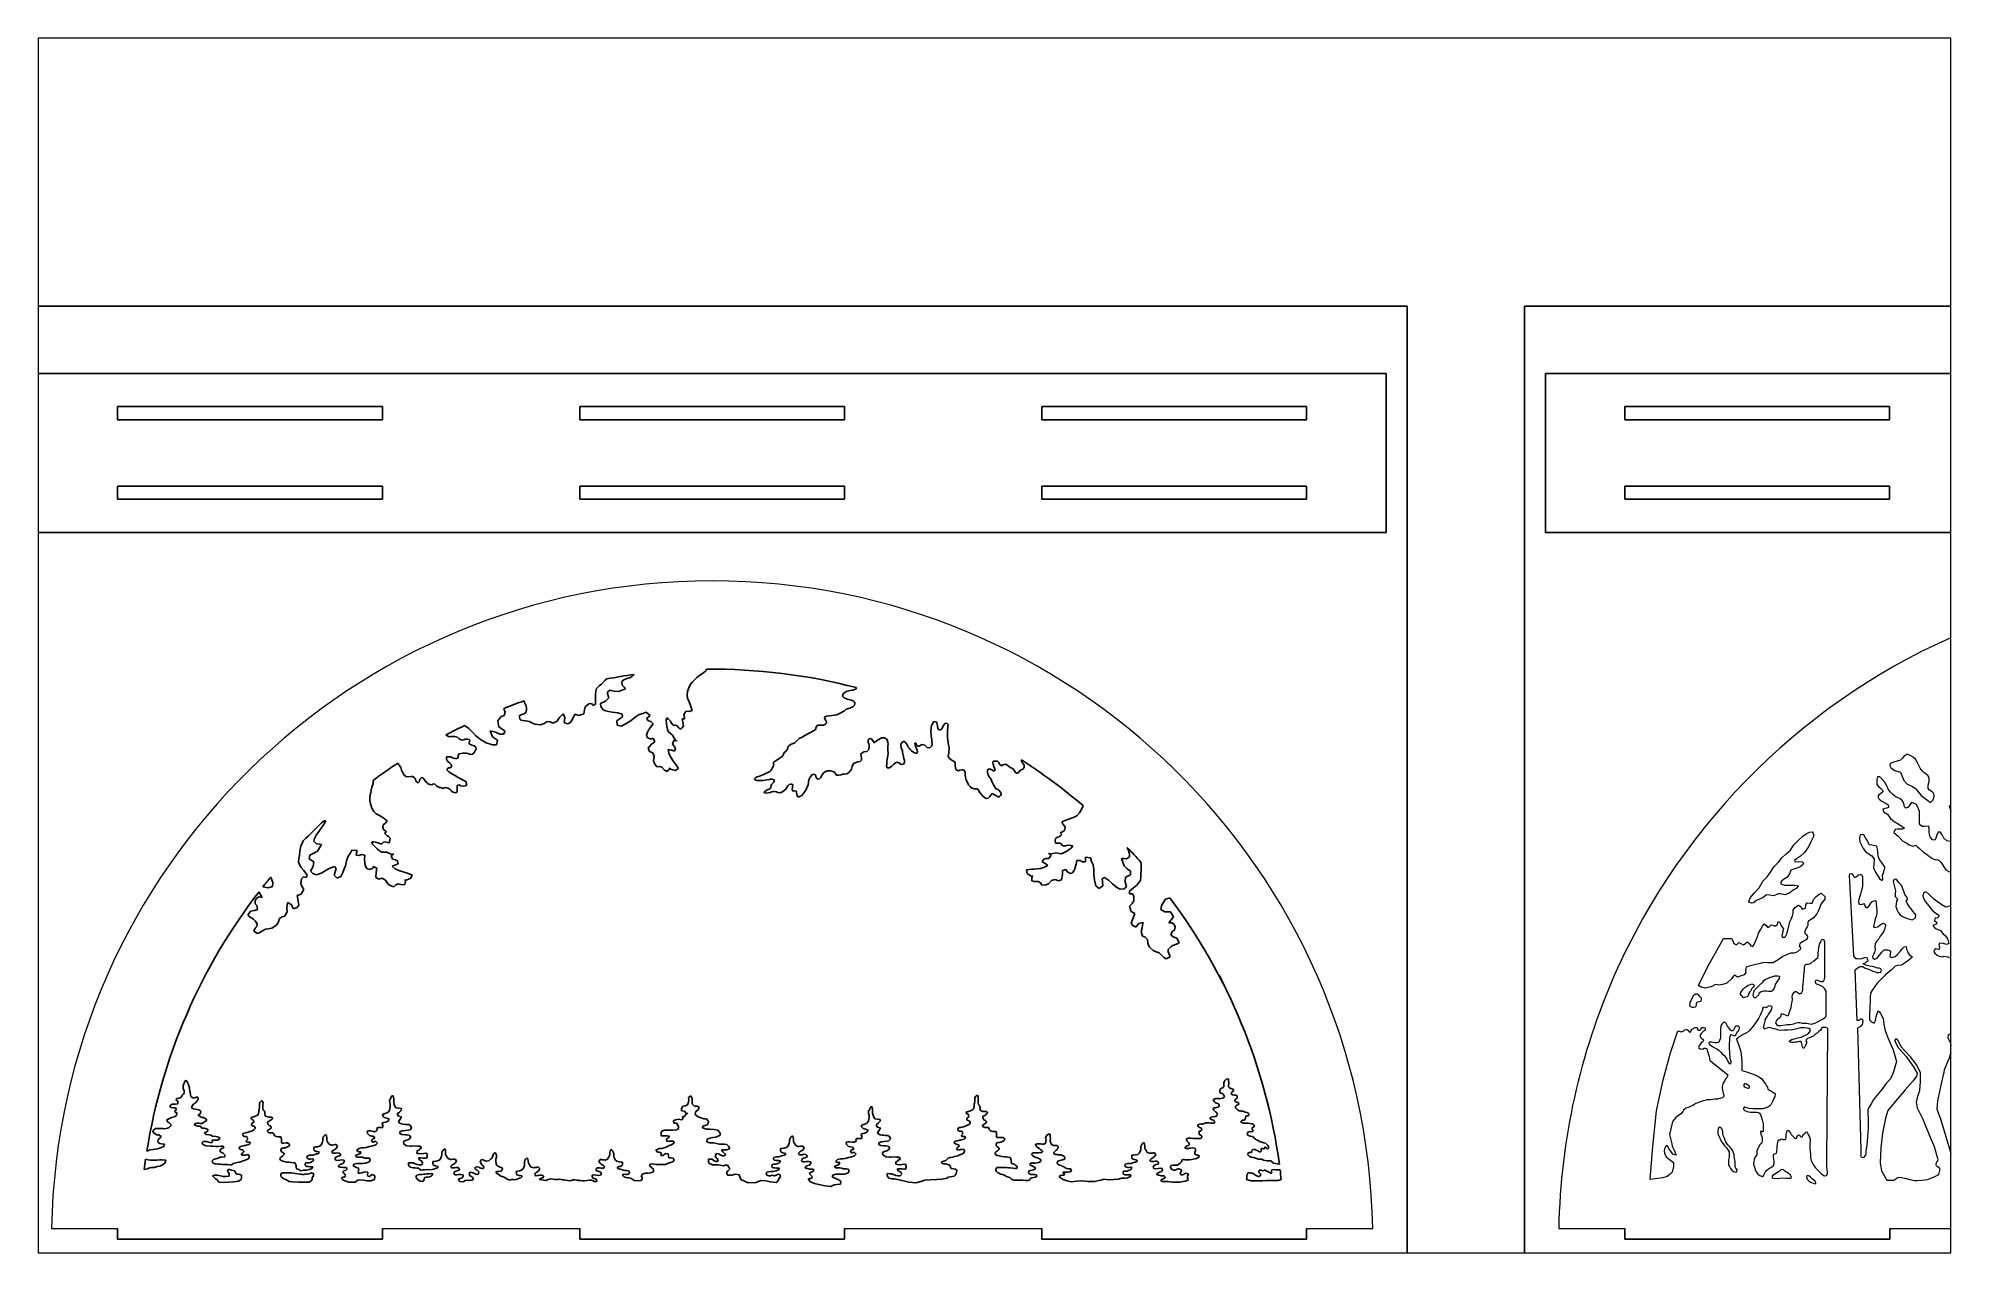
# Paper-space layout 'Sheet1' of a CAD drawing. Header units: millimetres. Extents: x 0 to 405, y 0 to 257.
# The model-space entities are those that its viewports show. They can reach past a viewport. Long polylines and large blocks are cut down to what shows.
import ezdxf

# ---------------------------------------------------------------- set-up
doc = ezdxf.new("R2010")
doc.units = ezdxf.units.MM

# ---------------------------------------------------------------- blocks, each defined once
blk = doc.blocks.new('derp1')
at = {"lineweight": 5}
blk.add_lwpolyline([(115.08, 45.78), (115.45, 45.13), (116, 44.61), (116.62, 44.37), (116.93, 44.58), (117, 45.27), (116.65, 45.88), (116.45, 46.33), (116.45, 47.05), (116.45, 47.77), (116.45, 48.49), (116.28, 49.48), (116.21, 50.34), (116.21, 50.99), (115.8, 52.22), (115.66, 52.67), (115.32, 53.32), (114.77, 54.08), (114.46, 54.59), (114.08, 55.21), (113.77, 55.82), (113.57, 56.37), (113.33, 57.16), (113.02, 58.19), (112.88, 58.91), (112.85, 59.66), (112.68, 60.55), (112.44, 61), (111.96, 61.38), (111.58, 61.21), (111.48, 60.62), (111.44, 59.77), (111.44, 58.87), (111.82, 57.74), (112.06, 56.89), (112.51, 55.82), (112.95, 55), (113.33, 54.32), (113.81, 53.63), (114.39, 52.7), (114.67, 52.05), (114.73, 51.61), (114.7, 50.85), (114.67, 49.96), (114.53, 48.97), (114.49, 47.77), (114.56, 47.05), (114.84, 46.43), (115.08, 45.78)], dxfattribs=at)
blk = doc.blocks.new('alles1')
at = {"lineweight": 5}
for p, q in [((-249.53, 4), (-224.53, 4)), ((-124.53, 4), (-50, 4)), ((50, 4), (124.53, 4)), ((224.53, 4), (249.53, 4))]:
    blk.add_line(p, q, dxfattribs=at)
for p, q in [((-224.53, 0), (-224.53, 4)), ((-124.53, 0), (-124.53, 4)), ((-50, 0), (-50, 4)), ((-50, 0), (50, 0)), ((50, 0), (50, 4)), ((124.53, 0), (124.53, 4)), ((124.53, 0), (224.53, 0)), ((224.53, 0), (224.53, 4)), ((-224.53, 0), (-124.53, 0))]:
    blk.add_line(p, q)
for points in [[(-39.5, 213), (-37.41, 210.24), (-34.89, 208.15), (-32.8, 207.31), (-30.88, 206.81), (-28.79, 206.64), (-27.86, 206.98), (-26.78, 206.64), (-27.45, 205.89), (-27.45, 205.89), (-26.61, 204.55), (-25.44, 203.88), (-24.52, 203.63), (-23.26, 203.63), (-22.43, 203.8), (-21.17, 203.71), (-21.17, 203.71), (-21.25, 202.96), (-21.76, 202.54), (-21.76, 202.54), (-20.83, 201.96), (-19.83, 201.96), (-18.99, 201.62), (-17.74, 201.04), (-16.99, 200.53), (-15.98, 200.37), (-14.06, 200.11), (-12.13, 199.95), (-11.04, 199.95), (-10.21, 199.53), (-10.79, 198.78), (-11.55, 198.11), (-12.63, 197.77), (-13.72, 197.35), (-14.39, 196.85), (-14.31, 196.35), (-12.88, 195.6), (-12.21, 195.43), (-11.71, 194.93), (-10.71, 193.42), (-9.29, 192.08), (-8.28, 191.24), (-7.28, 190.07), (-6.36, 189.32), (-5.02, 188.57), (-3.43, 188.31), (-1.75, 188.06), (-1.25, 188.4), (-0.92, 188.9), (-1.34, 189.99), (-3.32, 191.97), (-4.79, 193.17), (-5.99, 195.19), (-6.81, 197.07), (-7.53, 199.78), (-7.16, 200.84), (-6.16, 201.53), (-5.85, 203.24), (-6.23, 204.17), (-5.37, 204.34), (-4.45, 203.93), (-3.9, 204.72), (-3.87, 205.4), (-3.45, 206.23), (-2.87, 206.02), (-2.6, 205.75), (-1.95, 205.75), (-1.3, 206.54), (-0.2, 206.88), (1, 206.98), (1.7, 206.57), (2.91, 206.67), (3.28, 206.95), (3.33, 207.36), (3.74, 207.53), (4.37, 207.6), (4.56, 208.46), (4.19, 209.08), (3.65, 210.04), (3.14, 210.87), (3.2, 211.61), (3.53, 211.97), (3.59, 212.33), (3.18, 212.79), (2.77, 212.93), (2.57, 213.34), (2.49, 213.64), (2.71, 213.94), (3.09, 214.14), (3.12, 214.66), (2.96, 215.15), (2.35, 215.73), (1.61, 216.03), (0.27, 216.06), (-11.06, 215.73), (-23.01, 215.09), (-29.65, 214.49), (-39.5, 213)], [(-0.18, 195.42), (-0.73, 195.56), (-1.11, 196.01), (-1.18, 196.42), (-0.94, 196.9), (-0.59, 197.38), (-0.15, 197.93), (0.33, 198.44), (0.95, 199.3), (1.5, 200.15), (2.32, 200.98), (3.18, 201.59), (4.38, 202.11), (5.51, 202.48), (6.95, 202.9), (9.04, 203.17), (10.27, 203.75), (11.33, 204.16), (12.5, 204.68), (13.39, 205.4), (13.73, 206.46), (13.94, 207.25), (13.97, 207.66), (13.63, 207.93), (13.36, 208.14), (13.08, 208.52), (13.11, 209.81), (13.03, 210.29), (12.64, 210.43), (12.39, 210.43), (12.01, 210.52), (11.81, 210.73), (11.83, 211.13), (12.27, 211.6), (12.25, 212.18), (11.73, 212.43), (11.27, 212.24), (10.85, 212.15), (10.45, 212.13), (10.08, 212.34), (9.78, 212.59), (9.74, 213.13), (9.81, 213.48), (9.46, 213.87), (9.04, 213.78), (8.66, 213.67), (8.23, 213.66), (7.71, 214.22), (7.39, 214.57), (7.06, 214.94), (7.13, 215.48), (7.29, 215.78), (8.09, 215.75), (9.67, 215.59), (20.68, 214.99), (33.78, 213.45), (42.66, 211.94), (51.05, 210.09), (55.72, 208.69), (55.55, 208), (55.1, 207.32), (54.69, 207.08), (54.17, 206.25), (53.45, 204.95), (52.84, 204.06), (52.08, 202.89), (51.19, 202.31), (49.96, 202.04), (48.24, 202.04), (47.25, 201.97), (46.63, 201.69), (46.6, 201.32), (47.25, 200.77), (47.83, 200.12), (48.38, 199.53), (48.66, 198.92), (48.69, 198.57), (47.97, 198.16), (47.01, 197.75), (45.26, 197.79), (43.34, 198.06), (42.55, 197.72), (41.96, 196.81), (41.92, 196.34), (42.36, 195.67), (42.89, 195.25), (43.75, 195.02), (44.75, 194.83), (45.78, 194.65), (46.8, 194.28), (47.29, 194.02), (47.49, 193.6), (47.35, 193.18), (46.91, 192.72), (46.45, 192.21), (44.54, 190.93), (43.08, 190.47), (40.54, 189.81), (36.31, 189.39), (34.69, 189.08), (33.68, 189), (33.02, 188.54), (33, 187.99), (33.55, 187.22), (33.88, 186.58), (34.01, 186.03), (33.2, 185.57), (31.73, 185.22), (29.93, 185.4), (28.9, 185.44), (27.47, 184.8), (27.1, 184.56), (26.79, 184.13), (26.57, 183.54), (26.09, 183.02), (25.33, 182.58), (24.26, 182.46), (23.07, 182.04), (22.52, 181.53), (21.22, 180.69), (20.61, 180.43), (19.7, 180.55), (19.2, 180.53), (18.56, 180.69), (18.24, 180.95), (18.33, 181.67), (18.15, 182.22), (17.68, 182.62), (16.92, 182.85), (16.33, 182.8), (15.61, 182.69), (14.99, 182.9), (14.82, 183.03), (14.8, 183.57), (14.61, 184.41), (14.19, 184.73), (13.34, 184.78), (12.92, 184.9), (12.5, 185.31), (12.62, 185.68), (13.77, 186.4), (14.43, 187.34), (15.04, 188.2), (15.37, 188.79), (16.18, 188.79), (17.35, 189.07), (18.58, 189.49), (19.1, 189.38), (19.94, 188.28), (20.44, 187.03), (20.86, 186.48), (21.54, 186.62), (22, 187.34), (22.31, 188.52), (22.22, 189.31), (21.65, 190.17), (21.23, 191.25), (21.27, 191.86), (22.85, 192.03), (23.45, 192.21), (23.49, 192.63), (23.42, 194.12), (23.56, 195.95), (23.25, 197.83), (23.01, 199.08), (22.02, 200.44), (21.49, 201.23), (21.21, 201.63), (21.96, 202.46), (22.21, 203.09), (22.47, 203.97), (22.55, 204.94), (22.49, 205.66), (22.27, 206.22), (21.87, 206.53), (21.33, 206.52), (21.17, 206.2), (20.86, 205.98), (20.35, 205.77), (19.95, 205.64), (19.94, 205.21), (20.05, 204.7), (20.07, 204.04), (19.94, 203.44), (19.6, 202.95), (19.16, 202.54), (18.59, 202.45), (18.26, 202.77), (18.04, 203.13), (17.94, 203.67), (18.08, 204.44), (18.2, 205.16), (18.34, 206.12), (17.96, 207.03), (17.04, 207.37), (16.39, 206.94), (16.02, 206.29), (15.92, 205.41), (16.07, 204.72), (16.16, 203.66), (16.02, 202.93), (15.57, 202.58), (14.91, 202.2), (14.49, 201.88), (13.8, 201.55), (12.66, 201.59), (8.81, 201.54), (6.71, 201.21), (4.01, 200.37), (3.03, 199.81), (2.34, 199.05), (1.29, 197.74), (0.71, 197), (0.31, 196.24), (0.24, 195.95), (0.15, 195.68), (-0.18, 195.42)], [(-48.47, 151.35), (-48.9, 150.96), (-49.28, 151.14), (-49.76, 151.48), (-50.4, 152.81), (-50.91, 154.26), (-51.34, 155.46), (-51.64, 156.66), (-51.68, 158.16), (-51.68, 159.96), (-51.38, 161.38), (-50.61, 162.45), (-49.67, 163.48), (-49.28, 164.08), (-49.11, 164.59), (-49.03, 165.11), (-49.37, 165.45), (-50.4, 165.28), (-50.78, 165.71), (-50.78, 166.5), (-50.71, 167.21), (-50.42, 168.02), (-50.29, 168.96), (-50.05, 169.86), (-49.88, 170.47), (-50.18, 170.61), (-50.56, 170.39), (-51.1, 170.04), (-51.59, 169.42), (-51.94, 168.43), (-52.18, 167.62), (-52.53, 166.68), (-53.01, 165.71), (-53.5, 164.84), (-53.96, 163.61), (-54.4, 162.12), (-54.51, 161.33), (-54.54, 160.43), (-54.8, 160.06), (-54.97, 159.95), (-55.36, 159.94), (-55.97, 160.23), (-56.76, 160.71), (-57.33, 161.29), (-58.33, 161.92), (-58.87, 162.39), (-59.19, 162.71), (-59.33, 163.02), (-59.15, 163.48), (-58.66, 164.11), (-58.34, 164.76), (-58.57, 165.2), (-59.54, 165.76), (-60.57, 166.31), (-61.11, 166.56), (-61.17, 166.83), (-60.79, 167.3), (-60.62, 167.74), (-60.81, 168.04), (-61.88, 168.15), (-62.57, 168.07), (-63.31, 168.09), (-64.3, 168.23), (-65.01, 168.42), (-65.83, 169.11), (-67.2, 169.77), (-68.11, 169.96), (-69.67, 169.88), (-70.79, 170.12), (-71.62, 170.75), (-72.22, 171.6), (-72.58, 172.4), (-72.52, 173.17), (-71.84, 174.29), (-70.96, 175.36), (-70.9, 175.85), (-73.15, 175.94), (-78.5, 176.53), (-81.02, 177.14), (-81.78, 177.28), (-82.6, 177.66), (-82.79, 177.89), (-82.9, 178.24), (-82.88, 178.77), (-82.72, 179.26), (-82.93, 179.77), (-83.28, 180.31), (-83.65, 180.74), (-83.86, 181.24), (-83.6, 181.72), (-82.85, 182.26), (-82.21, 182.3), (-81.11, 182.44), (-80.51, 182.61), (-80.21, 182.75), (-80.2, 183.19), (-82.47, 183.97), (-83.98, 184.73), (-84.6, 184.84), (-85.39, 184.86), (-86.72, 184.93), (-88.09, 185.11), (-88.94, 185.46), (-89.2, 185.81), (-89.34, 186.2), (-89.09, 186.66), (-88.44, 187.3), (-88.57, 187.98), (-89.6, 188.57), (-90.61, 189.05), (-91.05, 189.78), (-91.07, 190.74), (-90.92, 191.51), (-90.59, 191.75), (-89.38, 191.31), (-87.38, 190.59), (-85.67, 189.91), (-82.62, 188.81), (-80.36, 187.87), (-77.66, 187.3), (-75.91, 187.34), (-74.58, 187.66), (-74.13, 187.98), (-74.09, 188.37), (-74.74, 188.96), (-75.51, 189.42), (-76.34, 190.02), (-77.53, 190.53), (-78.19, 190.9), (-78.65, 191.3), (-79.08, 191.81), (-79.45, 192.29), (-79.72, 192.74), (-80.09, 193.16), (-80.35, 193.56), (-80.08, 194), (-79.55, 194.36), (-78.86, 194.44), (-77.89, 194.22), (-76.8, 194.03), (-75.94, 194), (-75.19, 194.7), (-75.4, 195.28), (-75.91, 195.71), (-76.82, 196.07), (-77.86, 196.35), (-78.89, 196.7), (-79.84, 197.22), (-80.9, 198.07), (-81.87, 198.92), (-82.73, 199.42), (-83.37, 200.07), (-83.42, 200.34), (-83.19, 200.67), (-82.57, 201.07), (-81.73, 201.36), (-77.49, 203.09), (-75.23, 204.01), (-73.87, 204.01), (-73.31, 203.93), (-72.67, 203.49), (-71.83, 202.82), (-70.93, 201.86), (-69.18, 199.91), (-66.99, 196.59), (-64.87, 193.13), (-64.7, 192.67), (-64.31, 192.12), (-63.94, 191.79), (-62.73, 190.99), (-62.16, 190.72), (-61.59, 190.66), (-61.39, 190.99), (-61.55, 191.63), (-62.06, 192.02), (-62.43, 192.43), (-62.52, 192.92), (-62.25, 193.45), (-61.94, 193.61), (-61.11, 193.47), (-60.44, 193.47), (-60.33, 194.02), (-61, 195.62), (-61.5, 195.96), (-61.85, 196.31), (-62.34, 196.56), (-62.51, 196.85), (-62.59, 197.55), (-61.85, 197.7), (-61.41, 198.07), (-61.41, 198.73), (-61.99, 199.68), (-62.14, 200.37), (-61.89, 200.78), (-61.55, 200.99), (-61.23, 201.07), (-60.54, 200.8), (-60.01, 200.41), (-58.4, 198.94), (-57.03, 197.35), (-56.34, 195.65), (-55.57, 193.29), (-55.03, 192.19), (-54.67, 190.9), (-54.48, 189.86), (-54.07, 189.01), (-53.76, 188.24), (-53.27, 187.31), (-52.56, 186.43), (-51.62, 185.99), (-50.72, 185.94), (-50.09, 186.68), (-49.87, 187.36), (-49.46, 187.64), (-48.64, 187.09), (-47.9, 185.09), (-46.63, 183.15), (-44.96, 180.54), (-44.02, 179.73), (-42.41, 179.06), (-41.08, 179.2), (-40.67, 180.74), (-40, 180.94), (-38.6, 179.73), (-37.73, 177.93), (-36.26, 176.45), (-34.11, 175.31), (-33.04, 175.78), (-32.77, 176.99), (-33.38, 178.39), (-32.51, 178.86), (-31.64, 178.73), (-29.83, 177.99), (-29.43, 179.27), (-30.03, 180.54), (-30.56, 181.14), (-31.17, 182.08), (-32.17, 183.75), (-32.84, 184.82), (-32.17, 186.56), (-31.43, 187.1), (-30.1, 187.03), (-28.89, 186.03), (-28.09, 184.82), (-27.42, 183.75), (-27.02, 182.95), (-25.81, 182.01), (-25.14, 182.21), (-24.74, 183.01), (-24.07, 184.02), (-23.6, 184.29), (-21.93, 182.81), (-21.26, 181.94), (-20.59, 181.14), (-19.18, 179.6), (-17.31, 178.66), (-15.43, 177.93), (-14.5, 177.93), (-14.09, 178.66), (-14.3, 179.6), (-14.42, 180.46), (-14.16, 180.74), (-13.46, 180.67), (-12.97, 180.47), (-12.49, 180.47), (-12.16, 180.86), (-12.28, 181.9), (-12.02, 182.58), (-11.65, 182.81), (-10.42, 182.07), (-8.88, 180.79), (-8.1, 180), (-7.14, 180.09), (-6.53, 181.51), (-6.56, 182.45), (-6.2, 182.97), (-4.99, 182.53), (-4.14, 181.57), (-3.46, 180.66), (-1.54, 179.29), (0.27, 178.22), (2.36, 177.15), (4.33, 176.66), (8.35, 175.56), (8.51, 176.08), (8.71, 176.69), (8.9, 177.67), (9.45, 178.36), (10.54, 178.33), (12.24, 177.98), (14.46, 177.84), (15.31, 177.07), (14.99, 176.41), (14.05, 175.62), (12.87, 174.77), (11.97, 174), (10.73, 172.96), (9.94, 172.02), (9.45, 171.09), (8.51, 169.91), (7.17, 169.01), (4.1, 167.98), (2.13, 167.47), (0.84, 167.25), (-0.06, 166.87), (-0.61, 166.44), (0.33, 165.67), (2.04, 165.41), (3.37, 165.41), (5.43, 165.54), (7.4, 165.62), (8.64, 165.67), (9.2, 164.98), (8.64, 164.3), (7.87, 164), (6.93, 163.44), (7.1, 162.97), (6.89, 162.28), (5.73, 161.55), (4.66, 161.04), (4.01, 160.4), (4.4, 159.63), (6.37, 159.41), (7.87, 160.44), (8.81, 160.35), (9.71, 159.37), (12.2, 159.45), (14, 161.64), (15.5, 162.41), (16.48, 162.2), (16.1, 160.87), (15.5, 159.63), (16.26, 158.62), (16.9, 159.15), (17.38, 159.21), (17.49, 158.56), (17.22, 157.76), (17.06, 156.64), (17.22, 156.26), (18.61, 156.42), (19.79, 157.44), (20.92, 158.99), (22.09, 160.55), (23.27, 162.21), (24.13, 163.6), (25.15, 165.1), (25.9, 165.05), (26.86, 164.4), (26.75, 163.22), (27.08, 162.8), (28.74, 164.13), (30.13, 165.53), (31.79, 165.69), (32.75, 165.15), (33.99, 164.24), (33.82, 163.55), (33.02, 162.9), (30.77, 161.72), (29.06, 160.17), (34.83, 154.24), (32.4, 152.15), (30.47, 150.31), (28.3, 149.39), (27.29, 148.89), (27.38, 147.55), (23.15, 143.55), (19.67, 141.47), (19.8, 140.2), (15.39, 136.72), (10.7, 133.97), (10.7, 132.7), (5.74, 128.15), (1.39, 125.87), (2.13, 124.33), (-7.65, 116.77), (-10.32, 119.24), (-12.47, 121.12), (-12.4, 122.39), (-12.27, 123.19), (-11.73, 123.6), (-10.39, 123.46), (-8.05, 124), (-5.5, 125.6), (-4.43, 126.94), (-3.09, 128.75), (-2.09, 131.03), (-1.69, 132.43), (-5.44, 131.83), (-9.19, 130.69), (-10.86, 129.69), (-12.67, 129.02), (-13.74, 129.15), (-14.47, 131.09), (-11.13, 135.31), (-8.52, 136.72), (-4.1, 139.13), (0.46, 144.08), (3.43, 148.92), (3.64, 155.24), (3.26, 155.63), (2.71, 155.5), (2.58, 155.1), (2.49, 154.4), (2.47, 153.87), (2.1, 153.17), (-1.41, 146.35), (-1.85, 146.33), (-2.29, 146.66), (-2.29, 147.16), (-2.2, 147.75), (-2.05, 148.26), (-2.42, 148.7), (-2.73, 148.65), (-3.12, 148.32), (-3.32, 147.84), (-4.08, 145.41), (-4.61, 144.12), (-5.13, 143.2), (-5.4, 142.52), (-5.99, 142.08), (-6.29, 141.84), (-6.91, 141.88), (-7.37, 142.1), (-7.61, 142.39), (-7.48, 143.18), (-7.13, 144.1), (-6.82, 145.28), (-6.71, 147.39), (-6.82, 149.43), (-7.09, 155.3), (-6.29, 158.87), (-5.95, 160.54), (-6.09, 162.35), (-6.36, 164.36), (-7.36, 166.77), (-7.76, 167.7), (-8.05, 167.77), (-8.26, 167.73), (-8.32, 167.65), (-8.31, 167.38), (-8.24, 167.09), (-8.13, 166.71), (-8.04, 166.24), (-7.98, 165.62), (-7.88, 162.56), (-8.15, 160.51), (-8.5, 159.14), (-8.94, 158.16), (-9.32, 157.63), (-9.67, 157.65), (-9.92, 157.79), (-10.24, 158.14), (-11.59, 159.51), (-11.36, 161.56), (-11.36, 163.13), (-11.36, 164.48), (-11.53, 165.62), (-12.18, 167.03), (-12.55, 167.09), (-12.89, 166.85), (-12.83, 164.63), (-12.95, 163.69), (-13.21, 162.82), (-13.41, 162.4), (-13.71, 162.06), (-14.11, 161.78), (-14.67, 161.81), (-19.79, 166.88), (-20.35, 166.97), (-20.66, 166.88), (-20.65, 166.57), (-20.58, 166.07), (-20.63, 165.52), (-20.76, 164.85), (-20.48, 164.24), (-20.24, 163.88), (-17.11, 160.48), (-15.28, 158.92), (-11.85, 155.63), (-10.15, 153.11), (-9.49, 151.78), (-9.38, 150.86), (-9.47, 149.54), (-9.71, 148.21), (-9.95, 147.31), (-11.22, 142.21), (-11.8, 140.22), (-12.6, 139.2), (-13.25, 138.43), (-13.68, 137.83), (-14.59, 137.04), (-15.76, 136.1), (-16.33, 135.71), (-17.62, 134.09), (-18.4, 133.04), (-18.91, 132.06), (-19.13, 131.35), (-19.29, 130.5), (-19.36, 129.88), (-19.45, 129.5), (-19.74, 129.24), (-20.16, 129.09), (-20.52, 128.93), (-21, 128.9), (-21.67, 128.91), (-22.51, 128.81), (-22.79, 128.92), (-23.21, 129.18), (-23.39, 129.45), (-23.47, 129.73), (-23.38, 130.18), (-22.98, 134.59), (-22.81, 136.71), (-22.95, 138.57), (-22.87, 140.22), (-22.87, 141.26), (-23.37, 142.71), (-23.88, 143.47), (-24.34, 144.2), (-24.82, 144.35), (-25.08, 144.29), (-25.28, 143.91), (-25, 140.48), (-24.61, 138.65), (-24.64, 137.76), (-24.91, 136.48), (-25.4, 135.32), (-26, 134.02), (-26.42, 133.15), (-26.88, 133), (-27.52, 133.18), (-28.32, 133.46), (-29.11, 133.82), (-30.12, 134.51), (-30.8, 135.06), (-31.18, 135.65), (-31.67, 136.74), (-32.3, 138.67), (-32.94, 140.41), (-33.6, 142.43), (-33.87, 143.57), (-34.89, 145.51), (-35.23, 145.71), (-35.64, 145.58), (-36.14, 144.92), (-36.09, 143.97), (-35.7, 141.5), (-35.74, 140.63), (-35.63, 139.78), (-35.35, 139.1), (-35.18, 138.51), (-35.11, 137.97), (-35.22, 137.49), (-35.43, 137.01), (-35.91, 136.87), (-36.35, 137.07), (-37.01, 137.39), (-37.88, 137.94), (-38.83, 138.42), (-39.7, 139.23), (-41.44, 140.44), (-43.81, 142.58), (-44.72, 144.13), (-45.56, 145.2), (-45.81, 146.46), (-45.46, 149.22), (-45.65, 151.43), (-45.81, 153.12), (-46.22, 154.11), (-46.84, 155.8), (-47.63, 156.96), (-48.22, 156.76), (-48.42, 156.28), (-48.44, 155.25), (-48.35, 153.63), (-48.47, 151.35)], [(71.26, 203.49), (74.95, 202.35), (78.56, 200.88), (76.08, 197.06), (73, 193.71), (69.59, 192.44), (69.05, 191.7), (69.37, 191.08), (68.1, 190.08), (65.9, 189.46), (65, 189.97), (64.68, 190.71), (66.52, 191.65), (67.64, 192.71), (67.68, 193.96), (67.73, 195.21), (67.79, 196.92), (68.1, 197.67), (69, 197.64), (70.58, 196.81), (71.35, 196.96), (71.48, 198.06), (70.96, 200.98), (70.87, 202.35), (71.15, 203.07), (71.28, 203.48)], [(18.61, 198.63), (18.45, 198.5), (18.45, 198.17), (18.63, 197.84), (18.78, 197.49), (19.08, 197.1), (19.45, 196.84), (19.87, 196.75), (20.1, 196.87), (20.2, 197.08), (20.22, 197.38), (20.2, 197.8), (20.1, 198), (19.91, 198.24), (19.63, 198.59), (19.13, 198.77), (18.61, 198.63)], [(47.3, 164.55), (40.92, 158.77), (36.97, 162.84), (36.97, 163.48), (37.36, 163.69), (38.39, 163.44), (39.97, 163.82), (42.72, 166.18), (43.27, 167.21), (43.4, 168.15), (45.46, 167.94), (46.23, 169.09), (46.31, 170.42), (46.66, 171.75), (47.04, 172.18), (48.16, 171.92), (48.84, 172.01), (49.23, 172.73), (49.1, 173.93), (49.14, 175.18), (49.23, 176.33), (49.53, 177.45), (49.91, 177.83), (50.34, 177.83), (50.9, 177.23), (51.41, 176.55), (51.89, 175.43), (52.36, 174.96), (52.61, 174.83), (53.34, 175.13), (54.28, 175.91), (55.31, 176.72), (56.08, 177.06), (56.73, 177.15), (57.54, 176.76), (57.88, 176.03), (58.06, 175.18), (57.71, 173.46), (57.58, 171.79), (57.24, 170.16), (56.77, 168.62), (56.47, 166.65), (56.47, 165.32), (56.51, 164.16), (56.68, 163.52), (57.07, 163.26), (57.97, 163.35), (59.56, 164.25), (60.8, 165.75), (61.23, 166.22), (61.83, 164.94), (62.13, 164.55), (62.85, 164.46), (63.45, 164.59), (64.05, 165.32), (64.01, 166.56), (63.33, 167.85), (63.2, 168.88), (63.2, 170.42), (63.15, 171.96), (63.15, 173.16), (63.5, 174.32), (63.8, 174.62), (64.27, 174.58), (64.95, 174.15), (65.34, 173.46), (65.81, 172.26), (66.24, 170.85), (66.67, 170.08), (67.4, 169.39), (68.38, 168.66), (69.58, 168.11), (69.84, 168.36), (69.92, 169.31), (69.61, 171.06), (69.23, 171.65), (69.09, 172.54), (68.99, 173.39), (69.16, 174.22), (69.57, 174.63), (70.09, 174.35), (70.88, 173.94), (71.63, 174.7), (71.8, 174.94), (72.28, 174.56), (72.76, 174.22), (73.52, 174.08), (74.06, 174.35), (74.27, 174.73), (74.06, 175.59), (73.69, 176.48), (73.41, 177.37), (73.21, 178.5), (73.07, 179.36), (73.1, 180.01), (73.34, 180.46), (73.65, 180.56), (74.54, 180.35), (75.02, 180.22), (75.47, 180.46), (75.71, 180.97), (75.05, 183.04), (74.83, 183.89), (74.88, 184.66), (75.13, 185.48), (75.31, 185.99), (75.69, 186.33), (76.08, 186.33), (76.51, 185.86), (76.89, 185.09), (77.23, 184.36), (77.88, 183.12), (78.65, 181.75), (79.16, 180.59), (79.46, 180.16), (80.15, 180.21), (80.53, 180.68), (81.09, 181.02), (81.35, 181.02), (81.95, 180.55), (82.63, 179.82), (83.45, 179.26), (84.3, 179.18), (85.03, 179.18), (85.29, 179.91), (84.78, 181.11), (84.35, 182.31), (83.83, 183.72), (83.49, 185.26), (83.23, 186.63), (82.72, 188.01), (82.2, 189.29), (81.86, 190.32), (81.69, 191.13), (81.95, 191.35), (82.42, 191.52), (83.19, 191.35), (83.92, 191.13), (84.48, 191.39), (85.77, 193.59), (85.84, 194.31), (86.18, 195.41), (86.35, 196.37), (86.56, 197.43), (86.73, 197.71), (87.24, 197.47), (88, 196.99), (94.37, 194.31), (98.69, 192.22), (102.6, 190.03), (102.77, 189.58), (102.74, 188.76), (102.5, 187.83), (102.4, 186.63), (101.92, 185.64), (100.96, 184.58), (99.46, 182.6), (98.65, 181.83), (97.79, 180.76), (97.75, 180.11), (98.78, 179.6), (100.02, 179.34), (100.62, 179), (100.58, 178.48), (99.85, 177.93), (98.61, 177.37), (97.71, 176.51), (96.72, 175.7), (94.92, 174.46), (94.07, 173.47), (94.28, 172.19), (94.88, 171.54), (95.95, 171.33), (97.02, 171.33), (98.74, 171.5), (100.02, 172.14), (101.14, 172.66), (102.94, 172.87), (104.05, 172.83), (103.71, 171.29), (103.06, 170.86), (102.21, 170.73), (101.44, 170.47), (100.96, 170.04), (100.96, 170.04), (101.99, 169.53), (102.51, 169.14), (102.68, 168.63), (102.08, 168.37), (99.79, 167.55), (98.23, 167.55), (96.04, 167.71), (94.22, 167.55), (93.25, 167.55), (91.75, 167.01), (90.73, 166.9), (89.77, 166.58), (89.61, 166.05), (89.82, 165.67), (90.63, 165.3), (91.16, 164.98), (91.22, 164.6), (91.06, 164.01), (91.16, 163.16), (92.23, 162.78), (92.72, 162.78), (92.72, 162.78), (93.09, 162.3), (93.2, 161.98), (93.14, 161.66), (92.61, 161.33), (91.32, 160.85), (86.56, 158.01), (84.95, 157.48), (81.63, 155.23), (80.13, 153.94), (79, 153.3), (78.36, 152.5), (77.83, 151.85), (76.7, 151.53), (76.27, 151.37), (75.58, 151.26), (74.51, 151.26), (74.51, 151.26), (74.29, 152.07), (74.61, 152.87), (75.68, 153.78), (76.22, 154.26), (77.56, 155.17), (79.38, 155.76), (80.45, 156.57), (81.04, 156.94), (79.27, 157.59), (78.79, 157.69), (78.79, 157.69), (78.74, 158.23), (78.74, 158.23), (79.49, 158.66), (84.95, 162.78), (85, 163.42), (84.04, 163.48), (83.24, 163.42), (82.75, 163.42), (82.32, 163.48), (81.79, 165.46), (81.36, 165.67), (80.88, 165.35), (80.66, 164.82), (77.61, 160.26), (76.59, 159.57), (75.79, 159.46), (74.77, 159.51), (74.13, 159.51), (73.06, 159.51), (71.88, 159.57), (70.65, 159.73), (69.31, 159.83), (68.29, 159.83), (67.01, 159.67), (66.1, 159.3), (65.51, 159.14), (64.65, 159.67), (63.95, 159.94), (63.26, 159.94), (62.19, 159.89), (61.54, 159.41), (61.28, 158.82), (61.11, 158.07), (61.17, 157.16), (61.22, 156.57), (61.22, 156.57), (60.15, 156.03), (60.07, 155.68), (60.58, 155.58), (61.7, 155.51), (61.7, 155.51)], [(9.97, 181.84), (9.63, 182.08), (9.46, 182.29), (9.32, 182.87), (9.22, 183.25), (8.84, 183.49), (8.39, 183.66), (7.78, 183.73), (7.02, 183.8), (6.44, 184.07), (6.17, 184.24), (5.86, 184.65), (5.79, 185.13), (5.82, 185.48), (6.2, 186.06), (6.82, 186.64), (7.64, 187.33), (8.53, 188.15), (9.25, 188.84), (9.8, 189.39), (10.42, 190.14), (10.59, 190.52), (10.59, 190.86), (10.07, 191.54), (9.76, 192.06), (9.11, 192.64), (8.39, 193.02), (7.47, 193.19), (6.54, 193.19), (5.75, 192.92), (4.69, 192.13), (4.25, 192.06), (3.56, 192.13), (3.29, 192.85), (3.42, 193.36), (4.28, 193.91), (5.14, 194.36), (6.3, 194.63), (7.67, 194.84), (9.08, 194.84), (9.73, 194.6), (10.59, 194.05), (11.34, 193.33), (11.86, 192.23), (12.16, 191.2), (12.16, 190.24), (11.96, 189.49), (11.58, 188.84), (11.1, 188.12), (10.66, 187.57), (10, 186.85), (9.11, 186.16), (8.6, 185.72), (8.15, 185.34), (8.15, 185.34), (8.12, 184.86), (8.84, 184.83), (9.66, 184.93), (9.9, 184.62), (10.21, 184.28), (10.45, 184.11), (10.69, 183.8), (10.79, 183.56), (10.79, 183.11), (10.66, 182.74), (10.45, 182.36), (10.05, 181.79)], [(17.68, 190.89), (17.03, 190.76), (16.38, 191.34), (16, 191.85), (15.56, 192.47), (15.32, 193.05), (15.15, 193.53), (15.01, 193.88), (15.21, 194.18), (15.87, 194.25), (16.69, 194.25), (17.68, 193.98), (18.33, 193.67), (18.78, 193.26), (19.12, 193.02), (19.23, 192.64), (19.05, 192.2), (18.85, 191.89), (18.51, 191.48), (17.68, 190.89)], [(-123.29, 180.11), (-124.33, 179.69), (-124.44, 178.96), (-123.92, 177.91), (-122.56, 177.08), (-120.46, 176.34), (-120.46, 176.34), (-119.73, 174.46), (-119.21, 173.2), (-118.06, 172.05), (-115.97, 171.01), (-114.61, 170.07), (-113.77, 168.92), (-112.62, 167.56), (-109.17, 164.94), (-108.12, 165.99), (-107.7, 167.35), (-107.91, 168.39), (-108.54, 169.02), (-109.48, 169.65), (-110, 170.28), (-110, 171.43), (-109.58, 172.89), (-109.58, 174.25), (-110.11, 175.19), (-111.68, 176.24), (-112.3, 176.87), (-113.04, 177.91), (-113.98, 179.9), (-114.81, 181.36), (-115.65, 182.1), (-116.49, 182.62), (-117.85, 183.14), (-117.85, 183.14), (-119.1, 182.52), (-119.63, 181.68), (-120.46, 180.95), (-121.3, 180.63), (-123.29, 180.11)], [(-105.92, 109.41), (-107.31, 109.68), (-107.58, 109.3), (-107.8, 108.71), (-107.47, 107.96), (-106.56, 107.27), (-105.87, 106.95), (-104.64, 106.68), (-104.05, 106.84), (-102.55, 106.68), (-101.37, 106.04), (-99.23, 105.45), (-97.35, 104.91), (-95.64, 104.48), (-91.99, 104.05), (-89.05, 103.95), (-86, 103.89), (-81.66, 103.84), (-77.21, 103.84), (-74.91, 104.48), (-71.59, 104.91), (-68.11, 106.04), (-65.16, 106.57), (-63.5, 107.05), (-51.26, 107.59), (-46.36, 108.24), (-42.6, 108.57), (-40.15, 109.39), (-37.37, 110.7), (-35.57, 112), (-33.94, 113.31), (-31.16, 116.09), (-30.51, 118.87), (-29.69, 121.16), (-29.44, 122.85), (-32.88, 123.44), (-34.55, 123.94), (-35.64, 124.44), (-36.39, 125.03), (-37.31, 126.03), (-37.9, 127.37), (-38.4, 128.71), (-38.82, 129.97), (-39.07, 131.39), (-38.48, 131.64), (-37.14, 130.97), (-36.31, 130.39), (-35.14, 129.63), (-33.88, 128.8), (-32.29, 127.88), (-30.7, 127.46), (-29.44, 127.37), (-28.94, 127.46), (-28.19, 127.88), (-28.02, 128.96), (-28.69, 129.8), (-29.95, 130.47), (-30.95, 130.81), (-32.21, 131.31), (-37.62, 133.41), (-41.55, 136.08), (-42.96, 137.38), (-47.09, 141.03), (-49.01, 143.63), (-53.76, 151.01), (-54.91, 153.94), (-55.54, 155.93), (-55.85, 157.5), (-58.26, 158.65), (-59.93, 160.22), (-60.77, 161.79), (-63.7, 162.2), (-64.85, 162.2), (-66.31, 162.2), (-67.04, 161.16), (-67.04, 161.16), (-68.3, 160.74), (-68.8, 161.2), (-70.13, 161.33), (-70.73, 160.94), (-71.03, 160.64), (-70.56, 159.87), (-69.14, 158.89), (-68.33, 158.12), (-67.69, 157.43), (-67.73, 156.75), (-68.29, 156.49), (-69.44, 156.7), (-70.38, 156.7), (-70.94, 156.36), (-70.73, 155.72), (-69.31, 154.95), (-68.07, 153.7), (-66.96, 152.93), (-65.71, 152.07), (-64.69, 151.47), (-63.96, 151.3), (-62.41, 150.79), (-61.3, 150.19), (-61.17, 149.33), (-61.39, 148.52), (-62.29, 148.26), (-63.74, 148.99), (-64.47, 149.03), (-65.46, 148.6), (-65.84, 147.92), (-64.66, 144.82), (-65.18, 144.09), (-67.8, 144.72), (-69.16, 145.77), (-70.62, 147.34), (-71.77, 147.86), (-72.61, 147.13), (-72.61, 146.29), (-72.61, 146.29), (-74.7, 145.98), (-75.96, 147.23), (-77.32, 148.9), (-78.26, 150.06), (-79.2, 151.21), (-80.14, 151.83), (-81.5, 151.21), (-81.5, 149.22), (-82.34, 148.9), (-83.39, 149.85), (-84.33, 151.62), (-85.16, 152.98), (-86.63, 152.98), (-87.57, 152.78), (-88.72, 153.51), (-89.77, 155.49), (-91.55, 158.74), (-92.28, 160.62), (-93.01, 161.88), (-93.64, 163.76), (-94.68, 165.22), (-95.94, 165.43), (-97.09, 164.18), (-96.78, 163.03), (-96.36, 161.98), (-96.67, 160.83), (-97.4, 160.73), (-98.55, 161.56), (-99.6, 162.82), (-100.33, 163.24), (-102.11, 163.65), (-101.59, 162.19), (-101.27, 160.73), (-99.81, 158.42), (-99.29, 157.38), (-98.66, 155.91), (-97.4, 154.34), (-96.67, 153.51), (-96.46, 152.57), (-97.82, 152.04), (-99.39, 152.25), (-100.02, 152.67), (-100.75, 152.36), (-101.07, 151.31), (-101.07, 150.47), (-101.8, 150.16), (-102.95, 150.47), (-104.1, 151.42), (-104.73, 152.78), (-105.35, 153.72), (-106.19, 153.72), (-106.82, 152.36), (-107.13, 151.42), (-107.45, 150.68), (-108.39, 150.89), (-109.23, 151.94), (-109.64, 153.51), (-109.64, 155.18), (-109.85, 156.02), (-111.32, 155.91), (-111.32, 155.91), (-112.15, 155.81), (-113.2, 156.44), (-113.31, 157.38), (-113.31, 159.47), (-113.31, 161.56), (-113.93, 163.13), (-114.56, 164.28), (-116.34, 164.91), (-117.59, 163.13), (-117.59, 163.13), (-118.37, 162.84), (-118.97, 163.25), (-119.04, 164.05), (-119.44, 165.19), (-119.91, 165.86), (-120.65, 166.39), (-122.12, 167), (-123.39, 168), (-124.26, 168.87), (-125.13, 169.94), (-125.47, 171.01), (-125.94, 171.88), (-126.47, 172.75), (-127.54, 173.82), (-128.21, 174.63), (-129.08, 174.69), (-129.42, 173.69), (-129.42, 172.89), (-129.42, 172.28), (-129.42, 171.68), (-128.61, 170.88), (-127.94, 170.34), (-127.28, 169.61), (-127.14, 168.94), (-128.01, 168.27), (-128.61, 167.8), (-128.95, 167.26), (-128.55, 166.26), (-127.48, 165.46), (-126.41, 164.85), (-125.2, 164.18), (-125, 163.58), (-124.93, 163.11), (-125.67, 162.84), (-126.74, 162.58), (-127.14, 162.44), (-126.81, 161.44), (-125.4, 160.5), (-124.2, 158.89), (-122.79, 157.76), (-120.71, 156.55), (-118.91, 155.28), (-119.71, 154.81), (-121.58, 154.81), (-122.52, 154.68), (-122.92, 153.6), (-121.38, 152.2), (-119.51, 150.32), (-118.1, 149.52), (-117.17, 148.92), (-115.83, 148.45), (-115.22, 148.58), (-114.62, 148.78), (-114.02, 148.25), (-113.22, 147.51), (-111.88, 146.31), (-110.74, 145.5), (-109.47, 144.57), (-108.33, 143.76), (-107.19, 143.29), (-106.59, 143.36), (-105.85, 143.03), (-105.18, 142.36), (-103.27, 139.55), (-100.86, 138.08), (-99.5, 137.56), (-97.72, 137.24), (-96.57, 136.62), (-95, 137.24), (-93.22, 137.45), (-90.19, 137.66), (-87.47, 137.66), (-86.21, 137.77), (-86.21, 137.77), (-86.63, 136.41), (-87.47, 135.88), (-87.15, 134.94), (-84.85, 134.42), (-82.76, 134.42), (-80.15, 134.21), (-77.74, 133.9), (-76.38, 133.37), (-76.38, 132.54), (-77.95, 132.01), (-79.41, 131.39), (-79.41, 131.39), (-79.1, 130.23), (-79.1, 130.23), (-80.56, 129.92), (-81.19, 130.23), (-82.34, 130.23), (-82.45, 129.4), (-81.82, 128.77), (-81.3, 128.04), (-81.3, 128.04), (-81.61, 126.89), (-80.77, 126.26), (-80.04, 125.63), (-78.16, 124.59), (-77.53, 124.17), (-76.8, 123.43), (-76.59, 122.81), (-77.74, 121.97), (-79.2, 121.97), (-80.98, 122.6), (-82.87, 122.81), (-83.81, 122.81), (-84.64, 122.28), (-84.64, 121.55), (-85.69, 121.24), (-87.05, 122.07), (-87.78, 123.23), (-89.87, 124.27), (-91.65, 125.11), (-92.59, 125.95), (-93.43, 125.84), (-93.12, 124.79), (-92.28, 123.54), (-91.65, 122.6), (-91.34, 121.03), (-91.03, 119.98), (-90.92, 117.79), (-91.97, 118.1), (-93.33, 119.15), (-94.69, 120.51), (-95, 122.18), (-95.52, 123.23), (-95.52, 123.23), (-96.26, 123.02), (-96.99, 122.28), (-97.93, 121.87), (-98.77, 121.87), (-99.5, 123.64), (-99.5, 124.69), (-99.92, 125.84), (-100.55, 126.36), (-101.28, 126.05), (-101.28, 126.05), (-102.64, 125.53), (-103.27, 125.42), (-104.83, 126.26), (-105.78, 126.99), (-106.82, 127.72), (-107.87, 128.46), (-109.02, 129.61), (-110.06, 130.65), (-111.01, 131.18), (-111.63, 130.97), (-111.63, 130.97), (-112.05, 129.71), (-111.84, 129.08), (-111.84, 129.08), (-111.01, 127.41), (-110.38, 126.68), (-109.12, 125), (-109.12, 125), (-108.29, 123.96), (-107.45, 123.33), (-106.51, 122.81), (-105.78, 122.28), (-105.78, 122.28), (-106.3, 121.24), (-107.34, 121.34), (-107.34, 121.34), (-107.55, 120.4), (-107.55, 120.4), (-106.72, 119.56), (-107.03, 118.94), (-107.03, 118.94), (-108.18, 118.41), (-107.66, 117.68), (-106.93, 117.16), (-105.98, 116.84), (-105.36, 116.53), (-104.42, 115.48), (-104.42, 115.48), (-103.47, 114.54), (-102.85, 113.71), (-102.85, 113.71), (-102.43, 112.66), (-102.43, 112.66), (-102.22, 111.61), (-102.95, 111.3), (-104.31, 111.61), (-105.67, 111.82), (-105.67, 111.82), (-105.98, 110.99), (-105.67, 110.36), (-105.86, 109.4)], [(-88.73, 173.4), (-89.44, 174.2), (-90.32, 174.75), (-90.81, 175.21), (-91.61, 175.76), (-92.02, 176.36), (-92.38, 176.67), (-92.65, 177.19), (-92.54, 177.82), (-92.51, 178.42), (-92.05, 178.72), (-91.5, 178.72), (-90.81, 178.67), (-90.18, 178.39), (-89.5, 177.82), (-88.86, 177.27), (-87.91, 176.42), (-87.11, 176.09), (-86.04, 175.79), (-84.5, 174.86), (-83.65, 174.22), (-83.24, 173.68), (-83.16, 172.77), (-83.19, 172.14), (-83.6, 171.95), (-84.12, 172.17), (-84.56, 172.58), (-85.38, 172.8), (-85.99, 172.63), (-86.67, 172.55), (-87.58, 172.74), (-88.37, 173.13), (-88.73, 173.4)], [(33.29, 170.85), (32.13, 170.59), (31.92, 170.08), (32.65, 169.48), (33.55, 169.22), (34.36, 169.22), (35.17, 169.48), (36.33, 169.95), (36.97, 170.33), (37.66, 170.76), (38.34, 171.23), (39.33, 171.96), (40.1, 172.52), (41.22, 173.51), (41.69, 174.58), (41.82, 175.22), (41.94, 175.86), (40.7, 176.55), (39.89, 176.33), (39.5, 175.52), (39.46, 175.01), (39.59, 174.28), (39.37, 173.81), (38.99, 173.68), (37.83, 174.15), (37.06, 174.11), (36.25, 173.21), (35.99, 172.01), (35.05, 171.32), (33.29, 170.85)], [(133.07, 170.1), (140.74, 164.06), (146.14, 159.3), (149.48, 156.05), (149.68, 150.23), (149.55, 147.14), (149.13, 144.01), (148.23, 142.04), (147.2, 140.97), (145.66, 140.28), (143.81, 139.81), (141.63, 139.38), (142.18, 138.49), (143.02, 138.29), (143.3, 137.78), (143.28, 137.36), (143.12, 137.03), (142.93, 136.83), (142.53, 136.62), (141.93, 136.55), (141.18, 136.5), (140.61, 136.34), (139.84, 136.22), (139.67, 136.01), (139.7, 135.71), (140.05, 135.5), (140.4, 135.36), (140.95, 135.1), (141.33, 134.83), (141.46, 134.46), (141.49, 134.01), (141.21, 133.62), (140, 133.23), (139.04, 132.96), (137.98, 132.66), (137.46, 132.39), (137.09, 132.18), (135.44, 131.92), (134.75, 132.3), (134.54, 133.03), (133.94, 133.89), (133.34, 134.27), (132.27, 134.75), (131.28, 135.05), (130.98, 135.26), (130.51, 135.69), (130.21, 136.07), (129.65, 136.72), (129.14, 137.19), (128.75, 137.49), (128.24, 137.87), (127.85, 138.34), (127.77, 138.69), (128.07, 139.16), (128.67, 139.5), (129.1, 139.46), (129.1, 139.46), (129.05, 139.93), (128.84, 140.27), (128.8, 140.57), (128.92, 141.13), (129.22, 141.56), (130.08, 141.64), (130.81, 141.26), (132.14, 141.04), (132.27, 141.39), (132.05, 141.99), (131.67, 142.42), (129.93, 144.62), (129.77, 145.31), (129.66, 146.01), (129.07, 146.65), (128.7, 147.46), (128.22, 148.05), (128, 148.63), (127.9, 150.08), (127.79, 151.42), (127.79, 152.76), (127.79, 153.83), (127.79, 155.65), (128, 158.3), (128.24, 158.82), (128.54, 159.09), (128.89, 159.19), (129.3, 159.09), (130.16, 158.68), (130.74, 158.37), (131.84, 157.99), (132.69, 157.75), (133.28, 157.72), (133.55, 158.1), (133.52, 158.58), (132.86, 159.06), (132.08, 159.67), (130.74, 160.74), (129.92, 161.25), (129.64, 161.49), (129.4, 161.83), (129.33, 162.52), (130.31, 165.86), (130.4, 167.09), (130.88, 167.86), (131.12, 168.52), (131.32, 169.11), (131.45, 169.64), (131.78, 170.12), (132.22, 170.41), (133.01, 170.36), (133.07, 170.1)], [(61.7, 155.51), (62.54, 155.08), (62.76, 154.67), (63.34, 154.78), (64.11, 154.94), (65.29, 153.9), (66.3, 152.66), (67.07, 152.17), (68.25, 151.76), (69.4, 151.6), (70.33, 151.62), (71.29, 151.46), (72.09, 151.13), (72.33, 150.83), (72.44, 150.44), (72.33, 149.9), (71.98, 149.57), (71.4, 149.21), (70.55, 149.1), (69.65, 149.07), (68.39, 149.21), (66.99, 149.18), (64.66, 148.85), (63.09, 148.77), (62.54, 148.69), (62.08, 148.5), (61.97, 148.17), (62.46, 147.78), (62.85, 147.32), (63.23, 146.77), (63.26, 146.33), (62.68, 145.95), (61.5, 145.53), (60.63, 145.26), (59.91, 145.04), (58.98, 144.82), (58.27, 145.23), (57.33, 145.81), (56.29, 146.49), (55.17, 147.07), (54.54, 147.4), (54.45, 147.92), (54.51, 148.58), (54.04, 149.15), (53.19, 149.62), (51.55, 150.36), (49.71, 151.43), (48.23, 152.31), (46.91, 153.02), (45.82, 154.15), (45.95, 154.64), (46.26, 155.08), (47.08, 155.76), (47.6, 156.37), (48.04, 156.97), (52.02, 161.46), (47.3, 164.55)], [(80.27, 125.22), (76.71, 127.42), (76.61, 129.27), (72.53, 131.6), (68.65, 134.45), (68.65, 136.4), (64.83, 138.61), (61.02, 141.52), (60.89, 142.12), (61.15, 142.38), (61.4, 142.42), (61.96, 142.34), (62.26, 142.3), (63.2, 142.34), (63.8, 142.64), (68.3, 144.74), (68.9, 144.44), (69.12, 143.62), (69.16, 142.94), (69.46, 142.6), (70.23, 142.47), (70.83, 142.72), (77.42, 144.84), (79.02, 146.39), (79.83, 146.87), (80.85, 147.52), (81.43, 147.78), (84.6, 147.68), (84.6, 147.03), (84.43, 145.43), (84.33, 144.57), (84.38, 143.98), (84.76, 143.39), (85.13, 143.18), (85.93, 143.12), (86.84, 143.82), (87.27, 144.46), (87.92, 144.89), (88.51, 145), (88.83, 145.05), (89.2, 144.68), (89.74, 144.03), (89.9, 143.61), (89.9, 143.61), (90.49, 143.39), (91.02, 143.77), (91.61, 144.3), (92.42, 145), (92.95, 145.43), (93.38, 145.32), (94.56, 144.36), (94.77, 143.93), (95.2, 143.82), (95.68, 144.09), (95.84, 144.84), (96.16, 146.6), (96.16, 147.73), (96.27, 148.59), (96.27, 148.59), (97.07, 148.91), (98.09, 148.48), (98.31, 147.68), (99, 146.66), (99, 146.66), (99.91, 146.5), (100.34, 147.25), (100.4, 148.32), (100.34, 149.28), (99.91, 150.03), (99.7, 151.16), (99.49, 152.01), (99.27, 152.66), (99.43, 154.05), (99.65, 154.59), (100.02, 155.55), (100.29, 156.19), (100.77, 156.19), (101.41, 155.71), (101.9, 155.34), (102.81, 155.5), (103.07, 156.57), (103.72, 159.1), (104.79, 160.17), (105.52, 160.08), (106.24, 159.1), (106.03, 157.04), (105.99, 155.71), (106.33, 155.07), (106.67, 154.55), (107.92, 154.42), (109.33, 154.38), (109.59, 153.74), (110.1, 152.93), (110.66, 152.37), (111.13, 152.07), (111.73, 151.77), (112.2, 151.77), (112.67, 151.94), (112.97, 152.11), (113.31, 152.88), (113.06, 153.4), (112.67, 153.95), (112.2, 154.85), (111.81, 155.41), (111.34, 155.97), (111.21, 156.48), (111.47, 157.21), (111.47, 157.21), (112.2, 157.47), (112.59, 157.42), (113.1, 157.08), (113.57, 156.87), (113.87, 156.74), (114.17, 156.48), (114.56, 156.4), (114.9, 156.48), (115.2, 156.82), (115.37, 157.47), (115.59, 158.15), (115.71, 158.84), (115.8, 159.82), (115.97, 160.47), (116.23, 161.11), (116.49, 161.62), (116.79, 161.88), (117.26, 161.97), (117.73, 161.88), (118.63, 161.07), (118.88, 160.81), (119.44, 160.64), (120, 161.15), (120.3, 161.84), (120.51, 162.74), (120.47, 163.55), (120.77, 164.49), (121.24, 165.05), (121.67, 165.39), (122.14, 164.97), (122.4, 164.58), (122.91, 164.24), (123.81, 164.58), (124.37, 165.48), (125.14, 165.82), (125.53, 165.69), (125.74, 165.09), (125.66, 164.19), (125.74, 161.45), (124.58, 157.17), (122.14, 153.22), (119.57, 150.27), (116.87, 148.43), (114.77, 147.27), (113.4, 146.33), (113.68, 144.94), (112.81, 143.87), (110.67, 141.32), (109.26, 140.45), (108.46, 140.19), (107.39, 140.12), (106.32, 140.25), (105.58, 139.85), (105.18, 139.18), (104.98, 138.71), (104.51, 138.38), (104.51, 138.38), (104.17, 137.24), (104.17, 137.24), (104.44, 136.64), (104.44, 136.17), (104.04, 135.5), (102.7, 135.3), (101.83, 135.3), (101.09, 135.23), (100.29, 134.83), (98.42, 134.7), (97.81, 134.56), (97.41, 134.16), (97.01, 133.56), (96.74, 133.09), (97.01, 132.55), (97.35, 132.15), (97.35, 132.15), (96.94, 131.35), (96.27, 131.08), (93.73, 130.88), (91.65, 130.01), (90.8, 129.4), (89.67, 129.73), (84.78, 128.27), (82.99, 127.59), (81.62, 126.59), (80.27, 125.22)], [(-177.61, 127.96), (-177.07, 129.03), (-175.53, 130.77), (-173.79, 132.71), (-172.39, 135.19), (-170.85, 136.86), (-169.57, 138.67), (-168.17, 140.81), (-166.56, 142.42), (-165.22, 144.02), (-163.68, 145.56), (-162.01, 146.97), (-160.67, 148.91), (-159.2, 150.52), (-157.39, 152.19), (-156.05, 153.13), (-154.84, 153.73), (-153.77, 153.8), (-153.37, 153.26), (-153.24, 152.39), (-153.84, 151.12), (-154.31, 150.05), (-155.25, 148.17), (-156.72, 146.03), (-158.19, 144.69), (-159.73, 143.69), (-160.54, 143.09), (-160.2, 142.48), (-159, 142.62), (-157.59, 142.55), (-157.12, 142.01), (-157.32, 141.35), (-158.39, 140.61), (-159.2, 140.21), (-160.74, 139.81), (-161.81, 139.34), (-162.01, 138.94), (-162.41, 137.93), (-163.35, 136.66), (-164.69, 135.86), (-165.29, 135.39), (-165.62, 134.85), (-165.69, 134.18), (-164.35, 133.65), (-163.48, 133.65), (-161.61, 133.65), (-160.33, 133.71), (-159, 133.51), (-159.8, 132.44), (-161, 131.84), (-162.21, 130.83), (-164.02, 130.1), (-165.96, 130.43), (-166.69, 130.43), (-168.23, 129.63), (-169.91, 129.96), (-171.11, 130.03), (-172.32, 129.03), (-173.66, 128.42), (-174.8, 127.89), (-176, 127.08), (-176.6, 126.95), (-177.74, 127.35), (-177.61, 127.96)], [(-127.1, 135.74), (-127.18, 137.49), (-126.76, 138.75), (-126.43, 139.84), (-126.26, 140.34), (-127.6, 142.43), (-128.35, 143.44), (-128.86, 144.69), (-129.02, 146.2), (-129.11, 147.45), (-129.44, 148.46), (-131.28, 148.88), (-132.29, 148.96), (-132.96, 150.47), (-133.63, 151.55), (-134.21, 152.47), (-134.71, 152.81), (-134.71, 152.81), (-135.72, 152.73), (-135.97, 151.55), (-135.8, 150.13), (-135.13, 148.79), (-134.55, 147.62), (-133.63, 146.45), (-132.62, 145.61), (-131.28, 144.77), (-130.36, 143.69), (-130.45, 143.18), (-130.53, 141.68), (-130.61, 140.26), (-129.94, 138.67), (-129.11, 137.41), (-128.35, 136.24), (-127.6, 135.57), (-127.1, 135.74)], [(63.95, 158.11), (63.95, 157.56), (63.48, 157.15), (63.18, 157.1), (62.99, 157.18), (62.93, 157.35), (62.88, 157.54), (62.91, 157.73), (62.99, 157.89), (63.07, 158.09), (63.15, 158.31), (63.32, 158.47), (63.54, 158.52), (63.73, 158.47), (63.73, 158.47), (63.95, 158.11)], [(72.56, 157.07), (72.64, 157.51), (72.51, 157.84), (72.2, 158.11), (71.3, 158.31), (70.48, 158.41), (69.63, 158.5), (68.97, 158.5), (68.31, 158.33), (67.84, 157.87), (67.4, 157.45), (67.13, 157.13), (66.97, 156.71), (67.16, 156), (67.32, 155.37), (67.71, 154.77), (68.12, 154.27), (68.42, 153.89), (68.91, 153.53), (69.54, 153.34), (70.5, 153.23), (71.41, 153.15), (72.04, 153.15), (72.81, 153.15), (73.77, 153.29), (74.26, 153.56), (74.73, 153.84), (75, 154.41), (73.66, 154.79), (72.94, 154.77), (71.41, 154.66), (70.01, 154.69), (69.3, 154.79), (68.8, 154.88), (68.67, 155.1), (68.5, 155.54), (68.5, 156.08), (68.61, 156.52), (68.86, 156.96), (69.11, 157.1), (70.01, 157.1), (70.75, 157.1), (72.56, 157.07)], [(120.09, 138.73), (119.99, 138.44), (119.52, 138.44), (119.25, 138.62), (118.74, 138.74), (118.09, 138.74), (117.87, 138.83), (117.66, 139.08), (117.55, 139.53), (117.53, 139.95), (117.57, 140.36), (117.8, 141.02), (118.04, 141.67), (118.43, 142.22), (118.74, 142.64), (118.85, 143.01), (119.15, 144.69), (118.96, 145.48), (118.87, 145.9), (119.92, 147.3), (120.23, 147.76), (120.77, 148.05), (121.14, 148.21), (121.28, 148.49), (121.25, 148.94), (121.33, 149.23), (121.62, 149.54), (122.28, 149.96), (123.76, 151.56), (124.02, 152.04), (124.37, 152.35), (124.61, 152.29), (124.89, 152.08), (125.11, 151.76), (125.28, 151.31), (125.38, 150.82), (125.43, 150.19), (125.48, 149.57), (125.49, 149.02), (125.83, 148.5), (126.04, 148.03), (125.91, 147.39), (125.42, 146.69), (124.72, 145.71), (124.36, 145.17), (124.12, 144.48), (124.12, 143.88), (124.12, 143.36), (123.84, 142.84), (123.27, 142.4), (122.86, 142.09), (122, 141.74), (121.65, 141.55), (121.24, 141.16), (120.91, 140.59), (120.85, 140.04), (120.77, 139.68), (120.09, 138.73)], [(15.57, 127.27), (14.96, 127.4), (14.43, 127.67), (14.5, 128.14), (33.98, 144.54), (34.78, 144.34), (35.05, 143.67), (34.98, 143.07), (34.85, 142.67), (34.38, 142.26), (34.38, 142.26), (33.31, 141.8), (33.31, 141.8), (32.57, 141.46), (32.57, 141.46), (33.24, 140.99), (34.38, 140.72), (37.06, 139.65), (37.66, 139.25), (37.93, 138.51), (38, 138.11), (38.06, 137.58), (38.06, 137.58), (36.86, 136.97), (36.12, 136.91), (35.65, 136.84), (35.65, 136.84), (35.72, 135.97), (36.25, 135.7), (37.06, 135.37), (37.73, 135.1), (38.73, 134.83), (38.73, 134.83), (39.47, 134.43), (39.94, 133.49), (40, 132.62), (40.21, 131.75), (40.74, 131.02), (41.14, 130.68), (41.14, 130.68), (42.41, 129.54), (42.41, 129.54), (42.68, 128.54), (42.68, 127.94), (42.41, 127.33), (41.81, 127.07), (40.61, 127.07), (30.7, 127), (29.83, 127), (29.23, 127.27), (28.42, 128), (27.15, 128.61), (27.15, 128.61), (26.61, 127.87), (26.55, 127.47), (26.15, 127.33), (25.07, 127.33), (15.57, 127.27)], [(35.97, 145.99), (39.99, 149.52), (40.37, 149.63), (40.69, 149.57), (41.01, 149.31), (52.52, 140.26), (65.22, 128.85), (65.43, 128.03), (65.43, 127.65), (65.13, 127.43), (64.85, 127.37), (63.79, 127.56), (63.24, 127.62), (62.61, 127.73), (61.26, 127.92), (60.77, 128.36), (60.11, 128.47), (59.26, 128.47), (58.41, 127.95), (57.53, 127.59), (56.96, 127.51), (56.11, 127.73), (55.28, 128.06), (54.65, 128.28), (53.53, 128.2), (52.71, 128.17), (51.55, 128.25), (49.73, 127.87), (49.13, 127.69), (48.42, 127.53), (47.68, 127.45), (46.85, 127.46), (45.94, 127.52), (45.33, 127.64), (44.98, 127.9), (44.85, 128.55), (45.1, 129.22), (45.29, 129.38), (46.29, 129.36), (46.8, 129.38), (47.63, 129.61), (48.31, 129.92), (49.01, 130.4), (49.8, 130.68), (50.26, 130.73), (50.8, 130.36), (51.5, 130.06), (52.17, 129.89), (52.87, 129.94), (53.63, 130.17), (54.21, 130.35), (54.56, 130.22), (55.08, 129.81), (55.65, 129.41), (56.14, 129.2), (56.45, 129.14), (56.65, 129.64), (55.81, 130.8), (55.75, 131.06), (55.92, 131.57), (56.07, 132.09), (56.14, 132.68), (55.73, 134.41), (55.12, 135.23), (54.92, 135.55), (53.87, 135.86), (52.9, 135.91), (52.03, 135.69), (51.26, 135.66), (50.62, 135.71), (50.27, 135.97), (49.53, 136.83), (48.17, 137.92), (46.96, 138.67), (45.03, 139.66), (44.11, 140.03), (42.92, 140.32), (41.36, 140.34), (40.49, 140.29), (38.66, 141.59), (38.15, 142.15), (37.56, 142.9), (37.16, 143.42), (36.81, 143.93), (35.85, 145.2), (35.68, 145.45), (35.58, 145.68), (35.6, 145.81), (35.97, 145.99)], [(-138.08, 106.99), (-139.73, 137.42), (-139.52, 137.94), (-139.52, 137.94), (-139.01, 138.07), (-138.66, 138.11), (-138.53, 137.7), (-138.22, 137.25), (-138.05, 137.01), (-137.81, 136.74), (-137.5, 136.7), (-137.12, 136.94), (-136.57, 137.25), (-136.37, 137.66), (-136.37, 137.66), (-135.65, 137.8), (-135.17, 137.7), (-134.82, 137.04), (-134.82, 136.43), (-134.82, 135.84), (-134.79, 135.12), (-134.76, 134.23), (-134.76, 133.48), (-134.96, 132.62), (-135.24, 131.35), (-135.58, 130.29), (-135.85, 129.5), (-136.16, 128.34), (-136.26, 127.41), (-136.2, 126.73), (-135.89, 126.35), (-134.79, 126.56), (-134.28, 126.83), (-134.04, 126.38), (-133.97, 125.97), (-133.69, 125.42), (-132.97, 125.18), (-132.32, 125.87), (-131.84, 126.56), (-131.22, 127.38), (-130.16, 127.89), (-129.79, 127.75), (-129.68, 126.83), (-129.36, 124.14), (-129.36, 123.07), (-129.68, 121.89), (-130, 120.98), (-130.27, 119.69), (-130.54, 118.78), (-130.65, 118.08), (-130.43, 117.76), (-129.04, 118.03), (-128.18, 118.73), (-127.65, 119.16), (-126.9, 119.32), (-126.15, 118.89), (-126.09, 118.3), (-126.2, 117.87), (-126.31, 117.55), (-126.47, 117.01), (-126.79, 116.32), (-127.54, 115.25), (-128.07, 114.39), (-128.61, 113.48), (-129.68, 112.3), (-130.06, 111.39), (-130.16, 110.53), (-130, 109.46), (-130.32, 108.39), (-130.7, 107.53), (-131.02, 106.73), (-130.91, 106.14), (-130.32, 105.76), (-129.2, 106.19), (-128.4, 107.32), (-127.49, 108.44), (-126.63, 109.25), (-125.4, 109.3), (-124.59, 109.09), (-124.27, 108.5), (-124.33, 107.59), (-124.43, 106.68), (-124.43, 106.68), (-123.74, 106.41), (-122.4, 106.73), (-121.59, 107.53), (-120.58, 108.66), (-119.67, 109.73), (-119.08, 110.42), (-118.33, 110.53), (-118.17, 109.57), (-117.74, 108.82), (-117.63, 108.23), (-117.15, 107.53), (-115.92, 106.57), (-117.78, 104.97), (-120.04, 103.46), (-121.55, 103.38), (-122.47, 103.13), (-123.14, 102.54), (-123.98, 101.62), (-125.06, 100.7), (-126.15, 99.78), (-126.99, 98.94), (-128.41, 97.6), (-129.25, 96.68), (-130.17, 95.43), (-131.26, 93.84), (-131.59, 93.17), (-131.84, 91.83), (-131.93, 89.82), (-132.01, 87.73), (-132.18, 84.38), (-132.09, 82.79), (-132.09, 82.79), (-131.42, 82.04), (-130.42, 81.62), (-129.83, 82.62), (-129.58, 84.04), (-129.25, 85.22), (-128.91, 86.22), (-128.91, 86.22), (-128.41, 85.89), (-127.99, 85.22), (-126.99, 83.29), (-126.9, 82.37), (-126.74, 81.2), (-126.49, 79.78), (-126.07, 78.44), (-125.82, 77.77), (-125.06, 75.84), (-123.16, 71.51), (-122.01, 67.11), (-122.54, 64.92), (-123.27, 62.82), (-124.21, 60.52), (-125.99, 58.64), (-127.14, 57.07), (-128.71, 54.98), (-130.59, 52.78), (-131.43, 51.32), (-132.27, 49.85), (-132.79, 49.01), (-132.64, 44.08), (-132.64, 42.96), (-132.69, 41.78), (-132.8, 40.33), (-132.85, 38.67), (-133.01, 36.96), (-133.12, 35.51), (-133.39, 34.12), (-133.55, 33.1), (-133.55, 32.3), (-133.71, 31.71), (-134.55, 30.75)], [(40.63, 136.96), (40.04, 137.25), (39.97, 137.51), (40.15, 137.8), (40.3, 138.04), (40.63, 138.19), (41.29, 138.21), (42.21, 138.21), (42.91, 138.19), (43.81, 138.01), (44.56, 137.88), (45.5, 137.6), (46.58, 137.2), (47.1, 136.9), (47.72, 136.35), (48.13, 135.86), (48.55, 135.29), (48.81, 134.88), (48.81, 134.02), (48.68, 133.41), (48.27, 132.73), (47.94, 132.35), (47.41, 131.89), (46.53, 131.37), (46.01, 131.21), (45.39, 131.15), (44.6, 131.26), (43.75, 131.76), (42.78, 132.09), (41.88, 132.27), (41.18, 132.66), (40.94, 133.12), (40.87, 133.93), (41.27, 134.15), (41.82, 133.8), (42.45, 133.43), (43.51, 132.97), (44.45, 132.75), (45.26, 132.62), (46.05, 132.66), (46.53, 132.86), (46.97, 133.17), (47.3, 133.69), (47.26, 134.31), (47.04, 134.94), (46.53, 135.62), (46.05, 136.02), (45.52, 136.37), (45, 136.59), (44.32, 136.79), (43.7, 136.85), (42.76, 136.83), (41.86, 136.79), (41.33, 136.81), (40.63, 136.96)], [(112.97, 139.75), (112.31, 139.81), (111.89, 139.49), (111.7, 139.22), (111.65, 139.03), (111.89, 138.65), (112.31, 138.56), (112.84, 138.56), (113.63, 138.37), (114.4, 138.56), (114.83, 138.74), (115.51, 139.03), (115.84, 139.4), (116.24, 140.1), (116.46, 140.89), (116.63, 141.59), (116.9, 142.43), (117.16, 143.11), (116.96, 143.7), (116.63, 143.92), (116.04, 143.68), (115.62, 143.37), (115.23, 142.78), (114.86, 142.32), (114.42, 141.66), (113.93, 141.26), (113.39, 140.8), (112.86, 140.39), (112.99, 140.1), (113.36, 139.97), (113.41, 139.79), (113.28, 139.66), (112.97, 139.75)], [(-196.79, 95.94), (-192.77, 103.91), (-187.28, 113.55), (-184.27, 113.62), (-183.8, 112.68), (-183.4, 111.67), (-182.4, 111.14), (-181.46, 112.01), (-181.46, 112.01), (-180.52, 111.54), (-180.52, 111.54), (-179.78, 111.21), (-178.85, 111.81), (-178.31, 112.28), (-178.31, 112.28), (-177.11, 111.34), (-177.04, 110.8), (-176.17, 110.54), (-175.57, 111.54), (-175.03, 112.81), (-174.5, 114.29), (-174.09, 115.56), (-173.29, 116.83), (-172.55, 118.17), (-171.95, 119.04), (-171.15, 118.44), (-170.68, 117.83), (-170.14, 117.9), (-169.27, 118.77), (-168.2, 118.5), (-167.73, 118.17), (-167.06, 118.77), (-166.66, 119.84), (-166.19, 119.91), (-165.86, 119.37), (-165.52, 118.3), (-164.65, 117.23), (-164.99, 115.89), (-165.06, 115.42), (-165.26, 114.75), (-165.19, 114.08), (-164.32, 114.02), (-163.85, 114.29), (-163.31, 115.62), (-163.11, 116.43), (-162.91, 117.23), (-162.51, 118.77), (-162.18, 119.91), (-161.77, 120.85), (-161.24, 122.12), (-160.97, 123.12), (-160.97, 124.26), (-160.37, 125.27), (-158.96, 126.2), (-158.36, 125.8), (-157.96, 125.33), (-157.56, 124.66), (-156.35, 125), (-156.22, 126.34), (-155.75, 127.07), (-154.61, 126.87), (-153.87, 126.87), (-153.27, 128.28), (-152.27, 129.42), (-151.13, 130.29), (-150.39, 130.69), (-148.99, 129.48), (-149.05, 128.41), (-150.53, 126.54), (-150.73, 125.8), (-151.06, 125.06), (-151.6, 123.93), (-152, 122.85), (-153.41, 121.18), (-154.41, 120.58), (-155.15, 120.24), (-155.41, 119.64), (-155.41, 118.5), (-155.68, 118.03), (-156.15, 117.16), (-156.62, 116.23), (-156.62, 115.62), (-156.08, 115.09), (-155.62, 114.42), (-155.75, 113.35), (-157.82, 112.08), (-158.29, 111.74), (-158.69, 110.74), (-158.16, 110.07), (-158.23, 109.53), (-159.36, 108.53), (-160.57, 108.06), (-161.91, 107.99), (-163.31, 107.52), (-164.92, 106.79), (-165.93, 105.98), (-167.26, 105.18), (-168.54, 104.38), (-169.61, 104.31), (-170.61, 104.38), (-172.09, 104.51), (-173.89, 104.04), (-176.24, 103.51), (-178.04, 103.04), (-178.71, 102.7), (-178.71, 102.7), (-179.05, 101.5), (-178.85, 100.76), (-179.52, 99.89), (-180.99, 99.36), (-181.99, 98.95), (-183.2, 99.76), (-183.67, 99.22), (-184.14, 98.42), (-186.08, 96.68), (-187.22, 96.28), (-188.82, 95.94), (-190.3, 96.14), (-191.97, 95.34), (-192.71, 95.14), (-194.11, 94.74), (-195.72, 95.14), (-196.39, 95.61), (-196.84, 95.84)], [(-121.08, 134.76), (-121.94, 135.88), (-122.47, 135.93), (-122.9, 135.67), (-123.17, 135.13), (-122.9, 134.11), (-122.69, 133.04), (-122.31, 131.6), (-122.42, 130.47), (-122.42, 129.4), (-121.88, 128.81), (-121.88, 128.81), (-121.62, 128.33), (-121.99, 127.69), (-122.1, 126.72), (-122.15, 125.7), (-121.83, 124.47), (-121.24, 123.29), (-120.55, 122.44), (-119.69, 121.85), (-118.51, 121.31), (-117.44, 120.99), (-115.99, 120.67), (-115.14, 121.1), (-114.76, 121.47), (-114.6, 122.38), (-114.98, 122.97), (-115.67, 123.78), (-116.53, 124.85), (-117.12, 125.7), (-117.97, 126.94), (-118.3, 127.69), (-117.76, 128.28), (-117.92, 129.03), (-118.83, 130.2), (-119.1, 131.06), (-119.47, 131.97), (-119.96, 133.52), (-121.08, 134.76)], [(53.07, 133.25), (53.05, 132.7), (53.21, 132.43), (53.48, 132.24), (53.81, 132.04), (54.11, 132.02), (54.11, 132.02), (54.42, 132.32), (54.44, 132.51), (54.42, 132.73), (54.22, 132.92), (54.03, 133.11), (53.81, 133.36), (53.62, 133.5), (53.26, 133.5), (53.07, 133.25)], [(101.64, 117.18), (102.55, 117.75), (103.89, 119.14), (104.4, 119.95), (104.83, 120.89), (105.3, 121.88), (105.65, 122.39), (105.65, 122.39), (106.2, 122.52), (106.72, 122.35), (106.93, 121.97), (107.19, 121.79), (107.62, 121.79), (107.4, 122.44), (107.7, 122.87), (108.05, 123.12), (108.18, 123.38), (108.18, 123.38), (108.69, 123.68), (109.12, 123.68), (109.59, 123.34), (109.8, 122.87), (110.1, 121.79), (109.89, 121.19), (109.5, 120.38), (109.63, 119.87), (109.98, 119.48), (110.36, 119.09), (110.79, 119.14), (111.13, 119.35), (111.77, 119.87), (112.33, 120.42), (112.72, 121.02), (113.1, 121.54), (113.62, 122.39), (114, 123.17), (114.77, 124.79), (115.12, 125.48), (115.37, 125.91), (115.85, 126.16), (116.19, 126.25), (116.66, 125.86), (116.96, 125.22), (116.96, 125.22), (117.52, 124.92), (118.16, 125.31), (118.67, 126.34), (118.85, 127.19), (119.44, 128.69), (119.87, 129.72), (120.09, 130.49), (120.39, 131.18), (120.77, 131.22), (121.29, 130.84), (121.54, 130.58), (121.93, 130.66), (122.32, 130.88), (122.66, 131.22), (122.74, 131.82), (122.77, 132.95), (122.91, 133.3), (123.21, 133.73), (123.48, 133.92), (123.92, 133.66), (124.39, 133.23), (124.99, 132.66), (125.55, 132.2), (126.25, 131.83), (126.88, 131.99), (127.23, 132.34), (127.58, 132.78), (128.16, 133.15), (128.37, 133.15), (128.76, 132.69), (129.13, 132.08), (129.5, 131.48), (130.15, 131.16), (130.69, 131.27), (131.34, 131.8), (131.78, 132.08), (132.94, 132.06), (134.11, 131.17), (135.72, 130.59), (136.95, 130.14), (138.32, 130), (139.39, 130.45), (140.86, 130.45), (142.06, 129.59), (143.12, 129.52), (144.63, 129.76), (145.69, 129.97), (145.97, 130), (146.65, 130.07), (146.96, 130), (147.13, 129.63), (147.13, 129.35), (147.06, 129.04), (146.62, 128.77), (145.93, 128.43), (145.11, 127.98), (144.7, 127.74), (144.15, 127.19), (143.43, 126.78), (142.68, 126.34), (142.06, 126.03), (141.61, 125.82), (140.69, 125.72), (139.66, 125.86), (137.84, 126.13), (136.78, 126.34), (135.99, 126.2), (135.65, 125.99), (135.58, 125.69), (136.06, 125.55), (136.68, 125.17), (136.75, 124.93), (136.82, 124.49), (136.54, 124.14), (135.96, 123.94), (135.24, 123.9), (134.28, 123.8), (133.66, 123.46), (133.18, 123.18), (133.18, 122.94), (133.7, 122.5), (134.38, 122.19), (135, 122.02), (135.27, 121.95), (135.99, 121.47), (136.06, 121.09), (135.65, 120.75), (134.96, 120.48), (133.97, 120.17), (132.17, 119.82), (130.85, 119.53), (129.78, 119.33), (128.64, 119.22), (127.67, 119.05), (127.08, 118.85), (126.38, 118.48), (125.89, 117.95), (126.77, 116.75), (127.21, 116.72), (127.69, 116.72), (128.48, 116.75), (129.45, 116.53), (129.95, 116.5), (130.06, 116.15), (129.49, 115.71), (128.92, 115.17), (128.53, 114.6), (128.7, 114.16), (129.73, 114.07), (130.65, 114.24), (132.01, 114.33), (132.85, 114.33), (132.96, 113.74), (132.78, 113.35), (132.74, 112.95), (133.16, 112.39), (133.79, 111.84), (134.34, 111.95), (134.86, 112.17), (135.77, 112.58), (136.4, 112.83), (137.25, 113.35), (137.77, 113.84), (138.34, 114.31), (138.67, 114.69), (139.14, 114.86), (139.58, 114.69), (139.88, 114.42), (140.45, 114.37), (140.76, 114.89), (141.28, 115.6), (141.47, 116.21), (141.44, 116.81), (141.41, 117.39), (141.58, 118.1), (141.82, 118.87), (142.15, 119.5), (142.62, 119.91), (143.06, 119.88), (143.47, 119.64), (143.77, 119.25), (143.72, 118.37), (143.55, 117.69), (143.72, 117.36), (144.79, 117.2), (145.39, 117.52), (145.99, 118.21), (146.35, 118.98), (146.82, 119.8), (147.28, 120.57), (147.77, 121.36), (148.32, 122.02), (148.95, 122.57), (149.58, 123.04), (149.91, 123.09), (150.63, 122.63), (150.87, 122.13), (151.15, 121.97), (151.7, 122.1), (151.89, 122.43), (151.86, 122.87), (151.75, 123.45), (151.89, 123.97), (152.27, 124.46), (152.77, 124.76), (153.51, 124.52), (153.97, 123.8), (154.05, 122.65), (154.14, 121.25), (154.66, 120.24), (154.99, 117.88), (155.04, 117.03), (155.15, 115.69), (155.18, 114.1), (155.15, 112.78), (154.8, 111.55), (153.82, 109.8), (153.38, 109.43), (153.1, 108.85), (152.75, 108.59), (152.33, 108.48), (151.38, 108.38), (150.66, 108.57), (150.33, 108.48), (149.83, 108.41), (149.61, 108.11), (149.33, 107.69), (148.99, 107.22), (148.27, 106.54), (147.26, 105.22), (146.89, 104.81), (146.58, 104.28), (146.25, 103.71), (146.18, 103.25), (146.43, 102.99), (146.8, 102.85), (147.15, 102.72), (147.57, 102.59), (147.83, 102.55), (148.27, 102.81), (148.55, 103.25), (148.82, 103.75), (149.06, 104.35), (149.34, 104.83), (150.13, 105.75), (150.77, 106.28), (150.99, 106.45), (151.76, 106.43), (152.3, 105.97), (152.61, 105.6), (152.98, 104.89), (153.25, 104.26), (153.77, 103.42), (154.43, 102.61), (154.85, 102), (155.31, 101.65), (155.68, 101.32), (156.41, 100.75), (156.54, 100.53), (156.45, 100.13), (155.92, 99.54), (155.11, 98.62), (154.09, 97.44), (153.87, 97.04), (153.84, 96.62), (153.98, 96.12), (154.24, 95.68), (154.98, 95.57), (155.95, 95.75), (156.78, 95.88), (157.81, 95.61), (158.28, 95.48), (158.47, 95), (158.23, 94.56), (157.97, 94.01), (157.95, 93.42), (158.08, 92.61), (158.43, 91.8), (158.89, 91.71), (159.31, 92.08), (159.96, 92.06), (160.47, 91.88), (161.13, 91.4), (161.5, 90.94), (161.83, 90.37), (162.31, 89.8), (162.66, 89.34), (163.01, 88.92), (163.39, 88.2), (163.41, 87.96), (163.17, 87.65), (162.53, 87.56), (160.98, 87.42), (158.91, 87.63), (155.84, 87.45), (153.13, 86.73), (150.08, 86.37), (144.57, 86.24), (132.87, 86.76), (128.42, 87.08), (125.37, 87.08), (123.39, 86.71), (122, 86.55), (120.55, 86.65), (118.73, 86.87), (117.55, 87.14), (116.91, 87.73), (115.89, 88.74), (115.19, 90.35), (114.55, 91.9), (113.85, 93.24), (113.05, 95.06), (112.3, 97.05), (111.77, 98.6), (111.23, 100.26), (111.12, 101.38), (111.16, 103.11), (112.44, 103.61), (114.06, 104.35), (115.3, 105.28), (116.28, 106.37), (117, 107.64), (117.41, 108.49), (118.04, 110.1), (118.42, 111.61), (118.45, 113.59), (118.5, 115.48), (118.29, 116.11), (117.96, 117.16), (117.8, 117.45), (117.53, 117.5), (117.06, 117.18), (117.01, 116.94), (116.92, 116.51), (116.6, 115.64), (116.06, 114.95), (115.13, 114.32), (114.18, 113.76), (113.08, 113.15), (111.44, 111.94), (110.52, 111.22), (110, 110.49), (109.49, 109.82), (109.14, 109.26), (108.87, 108.63), (108.7, 108.01), (108.51, 107.47), (108.15, 107.05), (107.36, 106.91), (106.36, 107.06), (105.7, 107.29), (105.35, 107.57), (105.05, 107.96), (104.96, 108.63), (104.98, 109.7), (104.73, 110.85), (104.14, 112.99), (103.47, 114.43), (102.72, 115.53), (102.27, 116.18), (102.05, 116.42), (101.77, 116.63), (101.63, 116.77), (101.54, 116.9), (101.52, 117.02), (101.53, 117.16), (101.64, 117.18)], [(173.55, 109.39), (172.86, 109.26), (172.52, 109.43), (172.22, 109.56), (171.4, 110.33), (170.89, 111.06), (170.25, 111.92), (169.95, 112.65), (169.52, 113.42), (169.13, 113.98), (168.79, 114.92), (168.23, 115.39), (167.5, 115.82), (167.33, 116.2), (167.46, 116.89), (167.8, 117.4), (168.7, 117.53), (169.26, 117.32), (169.78, 117.02), (170.42, 116.93), (171.06, 117.79), (170.98, 118.22), (170.55, 118.77), (170.12, 119.2), (168.96, 119.63), (168.02, 119.93), (167.29, 120.36), (166.86, 120.79), (166.39, 121.56), (165.96, 122.25), (165.75, 122.97), (165.88, 123.49), (166.39, 123.75), (166.99, 123.66), (167.76, 123.27), (168.15, 123.27), (168.36, 123.57), (168.53, 124.13), (168.7, 124.43), (169.35, 124.34), (170.03, 124.17), (170.68, 123.96), (171.06, 124.17), (171.1, 124.6), (170.98, 125.07), (170.46, 126.1), (170.12, 127.04), (168.98, 129), (168.81, 129.52), (168.63, 130.12), (168.61, 130.73), (168.59, 131.54), (167.91, 132.18), (167.36, 132.92), (167.03, 133.6), (166.66, 134.44), (166.55, 135.07), (166.55, 135.25), (166.74, 135.69), (167.2, 136), (167.64, 135.97), (167.93, 135.89), (168.41, 135.58), (168.76, 135.18), (169.62, 134.13), (170.43, 133.25), (170.98, 132.38), (171.53, 131.5), (172.4, 130.01), (173.59, 128.8), (174.66, 127.29), (175.85, 125.84), (176.77, 124.35), (176.9, 122.44), (176.87, 121.72), (176.5, 120.74), (175.73, 118.05), (175.3, 117.54), (174.92, 116.89), (174.53, 116.38), (174.45, 115.78), (174.96, 115.52), (175.95, 115.91), (176.63, 116.08), (176.89, 115.56), (176.55, 114.79), (176.03, 114.07), (175.39, 113.42), (175, 112.95), (174.4, 112.57), (173.37, 112.22), (172.77, 111.62), (173.29, 110.98), (174.02, 110.98), (174.36, 110.68), (174.36, 110.21), (174.23, 109.74), (173.55, 109.39)], [(13.63, 122.26), (17.87, 105.07), (18.45, 103.68), (18.72, 103.3), (19.58, 104.21), (20.65, 106.35), (21.13, 106.35), (21.72, 103.73), (22.36, 103.3), (22.85, 104), (23.65, 105.5), (24.19, 106.73), (24.51, 106.41), (24.56, 105.98), (24.88, 105.18), (25.15, 104.75), (25.42, 104.37), (25.95, 104.37), (27.88, 105.34), (29.22, 105.77), (30.72, 105.5), (31.26, 105.55), (31.58, 105.98), (31.42, 106.89), (30.51, 107.53), (29.97, 108.12), (29.92, 108.44), (30.35, 108.5), (30.93, 108.23), (31.74, 107.85), (32.17, 107.64), (33.08, 107.26), (33.4, 107.21), (33.77, 107.26), (33.88, 107.85), (33.61, 108.66), (33.08, 109.03), (32.59, 109.25), (32.59, 109.25), (33.51, 109.57), (34.42, 109.51), (35.65, 109.41), (36.08, 109.14), (36.72, 108.44), (37.04, 107.85), (37.42, 107.37), (38.38, 106.94), (38.7, 107), (39.13, 107.53), (38.86, 108.5), (38.86, 108.5), (39.29, 108.71), (40.04, 108.44), (40.47, 107.8), (41, 107.26), (41.59, 106.73), (42.5, 106.25), (43.41, 106.03), (44, 106.57), (43.09, 107.8), (42.34, 108.44), (42.02, 109.03), (42.02, 109.03), (43.47, 108.82), (44.43, 108.12), (45.4, 107.37), (45.98, 106.94), (47, 108.01), (47.65, 109.3), (47.86, 110.37), (48.61, 109.94), (48.77, 108.71), (48.88, 107.59), (49.2, 106.94), (49.73, 106.46), (51.07, 106.68), (50.54, 108.28), (50.22, 109.25), (50.54, 109.73), (51.45, 109.62), (52.25, 108.44), (52.73, 107.1), (53.22, 106.84), (54.66, 107.96), (55.36, 108.6), (56.11, 108.82), (56.38, 107.96), (56.11, 107), (55.73, 106.3), (55.89, 105.71), (57.18, 106.46), (58.57, 107.37), (59.38, 108.07), (60.34, 108.07), (60.23, 107.16), (59.54, 106.09), (58.73, 105.23), (58.73, 105.23), (59.27, 104.91), (60.5, 104.85), (61.3, 105.39), (62.4, 105.53), (62.91, 106.26), (68.44, 123.44), (14.28, 123.55), (13.42, 123.19), (13.42, 122.89), (13.63, 122.26)], [(87.41, 111.09), (81.11, 115.76), (78.76, 117.56), (78.03, 117.99), (77.38, 118.11), (76.83, 117.94), (76.36, 117.56), (69.76, 99.73), (69.63, 99.3), (69.71, 98.92), (70.06, 98.4), (70.23, 98.1), (70.53, 98.1), (70.96, 98.15), (72.29, 98.88), (73.78, 100.38), (74.68, 100.33), (74.68, 100.33), (75.16, 99.78), (74.98, 99.48), (74.43, 99.13), (73.96, 98.53), (73.7, 98.19), (73.7, 97.89), (73.96, 97.63), (74.47, 97.63), (75.37, 97.76), (76.23, 97.98), (76.74, 97.76), (76.96, 97.5), (77.08, 96.9), (76.61, 96.56), (75.93, 96.48), (75.37, 96.3), (74.81, 96.26), (74.38, 95.96), (74.47, 95.49), (75.41, 94.85), (75.88, 93.99), (76.36, 93.39), (76.78, 93.05), (78.33, 93.56), (78.54, 93.86), (79.18, 93.6), (79.83, 93.01), (80.64, 93.05), (81.42, 93.84), (80.83, 95.1), (80.41, 96.27), (80.33, 97.02), (81.42, 98.28), (84.01, 99.45), (86.94, 100.45), (91.04, 101.87), (93.72, 103.13), (95.06, 104.3), (96.4, 105.05), (100.14, 105.3), (100.66, 105.65), (100.91, 106.28), (100.66, 107.07), (100, 108.9), (99.54, 111.52), (99.43, 112.1), (99.49, 113), (99.49, 113.88), (99.51, 114.68), (99.71, 115.31), (99.79, 115.8), (99.95, 116.32), (100.09, 116.65), (100.23, 117.25), (99.87, 117.64), (99.62, 118.05), (99.42, 119.24), (99.73, 119.79), (100.17, 120.58), (100.55, 121.23), (101.27, 122.12), (101.85, 123.08), (102.06, 123.94), (102.06, 124.86), (101.3, 125.03), (100.69, 124.79), (100.11, 124.42), (99.49, 124.45), (99.04, 124.96), (97.12, 124.07), (95.82, 123.59), (94.17, 122.94), (92.56, 122.77), (90.71, 122.77), (89.89, 122.8), (89.27, 123.15), (89.38, 123.46), (90.34, 123.97), (91.19, 124.72), (91.5, 125.58), (91.19, 125.92), (89.24, 125.38), (87.87, 125), (86.7, 124.72), (85.26, 124.69), (83.96, 124.59), (83.24, 124.24), (83.14, 123.94), (83.24, 123.52), (83.86, 122.91), (87.7, 121.23), (87.66, 119.55), (93.01, 115.57), (93.22, 115.23), (93.15, 114.65), (92.91, 114.27), (87.41, 111.09)], [(-35.77, 22.19), (-37.11, 22.15), (-37.42, 21.91), (-37.62, 21.4), (-37.96, 21.16), (-38.51, 21.26), (-39.27, 22.94), (-40.09, 24.28), (-40.67, 25.51), (-41.19, 26.57), (-41.73, 27.67), (-42.04, 28.63), (-42.18, 29.35), (-42.35, 30.24), (-42.52, 31.1), (-42.52, 32.78), (-44.2, 41.07), (-44.31, 43), (-43.88, 44.07), (-43.51, 45.09), (-43.18, 46.26), (-43.24, 47.18), (-43.67, 48.25), (-44.19, 51.93), (-44.24, 56.63), (-43.75, 59.1), (-43.56, 60.34), (-43.5, 61.65), (-43.34, 62.7), (-42.95, 63.63), (-42.38, 64.45), (-41.5, 65.3), (-40.84, 65.93), (-38.7, 68.98), (-38.34, 69.8), (-37.52, 69.99), (-35.85, 69.96), (-35.02, 71.31), (-31.47, 75.18), (-30.47, 76.77), (-27.79, 76.18), (-27.04, 78.36), (-26.53, 79.61), (-26.03, 80.12), (-25.45, 80.37), (-23.75, 80.23), (-23.45, 80.23), (-23.12, 80.61), (-22.96, 81.3), (-22.93, 81.76), (-22.63, 82.39), (-22.36, 82.69), (-21.56, 82.91), (-20.74, 83.08), (-20.16, 83.11), (-19.92, 83.57), (-20.03, 84.29), (-19.75, 85.35), (-19.29, 85.64), (-18.74, 85.84), (-18.05, 86.11), (-17.7, 86.56), (-17.5, 87.31), (-16.73, 88.85), (-16.61, 89.53), (-16.36, 90.15), (-15.83, 90.55), (-15.17, 90.62), (-14.53, 90.52), (-14.11, 90.97), (-14.45, 93.7), (-14.62, 94.93), (-14.29, 96.05), (-14.03, 97.34), (-14.03, 98.46), (-13.92, 99.27), (-13.33, 99.96), (-12.74, 100.23), (-12.63, 100.66), (-13.9, 104.73), (-14.07, 105.41), (-14.17, 106.34), (-14.24, 106.89), (-14.55, 107.09), (-15.13, 106.96), (-15.82, 106.72), (-16.64, 106.37), (-17.43, 106.17), (-18.08, 106.03), (-18.77, 105.82), (-19.31, 105.79), (-19.97, 105.72), (-20.14, 106), (-20.31, 106.3), (-20.31, 106.82), (-20.21, 107.06), (-19.79, 107.33), (-19.11, 107.33), (-18.39, 107.37), (-17.6, 107.54), (-16.64, 107.85), (-15.75, 108.09), (-14.62, 108.36), (-13.83, 108.63), (-12.9, 108.94), (-11.74, 109.11), (-10.92, 109.35), (-9.61, 109.8), (-8.89, 110.11), (-8.34, 110.45), (-8.1, 110.76), (-7.9, 111.41), (-7.69, 111.96), (-7.52, 112.61), (-7.38, 113.3), (-7.04, 113.95), (-6.46, 114.5), (-6.12, 114.53), (-3.13, 112.2), (5.23, 118.56), (5.83, 118.92), (6.04, 118.94), (6.48, 118.87), (6.68, 118.85), (7.01, 118.81), (7.23, 118.46), (7.32, 117.97), (7.51, 117.12), (8.65, 112.61), (9.56, 108.85), (10.64, 105.06), (10.99, 104.18), (11.36, 103.28), (11.63, 102.54), (11.76, 101.92), (11.67, 101.55), (11.34, 101.27), (11.05, 101.05), (10.59, 101.09), (10.02, 101.31), (9.3, 101.64), (8.42, 102.06), (7.3, 102.69), (6.58, 103.11), (5.44, 103.46), (5.09, 103.24), (4.69, 102.74), (5.13, 102.32), (5.64, 101.99), (6.38, 101.57), (6.73, 101.35), (6.65, 100.85), (6.25, 100.41), (5.85, 100.12), (6.02, 99.86), (6.55, 99.6), (7.01, 99.44), (7.15, 99.19), (7.04, 98.9), (6.6, 98.53), (6.06, 98.25), (5.46, 98.07), (4.95, 98.04), (4.23, 98.09), (3.51, 97.95), (3.18, 97.79), (3.16, 97.42), (3.55, 97.16), (3.79, 97.07), (3.99, 96.86), (3.99, 96.26), (3.48, 96.03), (2.9, 95.77), (2.11, 95.42), (0.83, 94.68), (0.28, 94.37), (-0.01, 94.09), (-0.17, 93.82), (-0.19, 93.67), (-0.1, 93.47), (0.27, 93.4), (0.81, 93.74), (1.37, 93.74), (1.64, 93.68), (1.88, 93.45), (1.97, 93.14), (2.55, 92.52), (3.55, 92.52), (3.92, 92.31), (3.99, 92.16), (3.99, 92.02), (3.89, 91.86), (3.19, 91.3), (2.75, 91.11), (2.04, 90.94), (0.93, 90.61), (0.11, 90.28), (-1.29, 89.45), (-2.07, 88.64), (-2.27, 88.39), (-2.38, 88.15), (-2.02, 87.91), (-1.69, 87.94), (-0.76, 88.08), (-0.57, 88.11), (-0.22, 87.94), (-0.08, 87.87), (-0.08, 87.56), (-0.18, 87.21), (-0.11, 86.81), (0.12, 86.57), (0.49, 86.8), (0.85, 87.09), (1.39, 87.45), (1.95, 87.72), (2.3, 87.85), (2.66, 87.89), (2.93, 87.84), (3.13, 87.6), (3.16, 87.38), (2.79, 86.94), (2.29, 86.31), (1.33, 85.09), (1.01, 84.84), (0.54, 84.51), (-0.08, 84.02), (-0.54, 83.66), (-1.23, 83.19), (-1.79, 82.83), (-2.21, 82.51), (-2.36, 81.83), (-2.64, 81.65), (-2.75, 81.37), (-2.78, 81.06), (-2.68, 80.82), (-2.23, 80.79), (-1.9, 81.14), (-1.46, 81.43), (-0.57, 81.85), (-0.17, 81.85), (0.07, 81.83), (0.27, 81.67), (0.39, 81.45), (0.41, 81.08), (0.35, 80.73), (0.13, 80.5), (-0.43, 79.83), (-0.77, 79.59), (-1.3, 79.21), (-1.82, 78.85), (-2.36, 78.59), (-3.36, 78.3), (-3.73, 78.11), (-3.98, 77.93), (-3.86, 77.6), (-3.61, 77.33), (-3.55, 77.07), (-3.79, 76.78), (-4.12, 76.5), (-4.53, 76.42), (-5.22, 76.19), (-5.35, 76.06), (-5.45, 75.73), (-5.15, 75.34), (-4.55, 75.39), (-3.76, 75.47), (-3.31, 75.37), (-3.1, 75.22), (-3.18, 74.93), (-3.55, 74.49), (-4, 73.79), (-4.12, 73.53), (-4.57, 72.98), (-4.86, 72.31), (-5.02, 72.03), (-4.73, 71.82), (-4.3, 71.88), (-3.83, 72.19), (-3.17, 72.65), (-2.66, 73), (-2.1, 73.33), (-1.55, 73.54), (-0.98, 73.44), (-0.46, 73.1), (0.18, 73.14), (0.92, 73.52), (1.73, 73.55), (2.09, 73.48), (2.3, 73.2), (2.17, 72.83), (1.67, 72.35), (1.09, 71.8), (0.75, 71.34), (0.85, 71.02), (1.26, 70.92), (1.84, 71.11), (2.55, 71.12), (2.92, 70.94), (3.02, 70.6), (2.58, 69.82), (2.31, 69.45), (1.84, 69.02), (1.33, 68.53), (1.19, 67.93), (1.38, 67.54), (2.1, 67.44), (2.53, 67.38), (2.8, 66.9), (2.89, 66.36), (2.99, 65.97), (3.4, 65.83), (4.04, 66.42), (4.46, 66.92), (4.85, 67.33), (5.47, 67.6), (6, 67.35), (6.74, 67.04), (7.16, 67.21), (7.91, 67.19), (8.13, 66.98), (8, 66.12), (7.5, 65.29), (7, 64.9), (6.79, 64.3), (7.04, 63.85), (7.43, 63.54), (7.9, 63.5), (8.5, 64.01), (9.07, 64.26), (9.6, 63.92), (10, 63.46), (10.41, 63.46), (10.85, 63.89), (11.08, 64.37), (11.41, 64.91), (11.57, 65.3), (12.32, 65.41), (12.96, 65.23), (13.03, 64.52), (12.97, 63.52), (13.01, 63.28), (13.02, 62.96), (13.09, 62.72), (13.32, 62.6), (13.62, 62.66), (13.71, 62.78), (13.8, 62.94), (13.87, 63.25), (13.96, 63.93), (14.09, 64.18), (14.31, 64.68), (14.51, 65.22), (15.06, 65.86), (15.37, 66.03), (15.51, 66.18), (15.91, 66.06), (16.3, 65.89), (16.7, 65.88), (17.11, 65.97), (17.4, 66.14), (18.06, 66.17), (18.39, 66.14), (18.57, 65.81), (18.53, 65.41), (18.4, 65.12), (18.16, 64.63), (18.01, 64.37), (17.94, 63.98), (17.95, 63.35), (17.9, 63.24), (17.9, 63), (17.97, 62.77), (18.12, 62.62), (18.29, 62.53), (18.65, 62.62), (18.93, 62.83), (19.28, 63.11), (19.57, 63.45), (19.77, 63.71), (19.87, 63.81), (20.14, 63.97), (20.46, 64.06), (20.68, 64.09), (21.14, 63.97), (21.43, 63.86), (21.71, 63.54), (21.92, 63.17), (22.41, 61.78), (22.54, 61.47), (22.84, 60.52), (23.22, 59.35), (23.39, 58.78), (23.64, 58.14), (23.94, 57.49), (23.98, 56.93), (23.61, 56.47), (22.9, 56.47), (22.03, 56.59), (21.31, 56.75), (20.58, 56.92), (20.09, 57.42), (19.66, 57.75), (18.8, 57.73), (17.93, 57.94), (17.62, 58.21), (17.46, 58.85), (17.16, 59.28), (16.64, 58.91), (16.09, 58.22), (15.16, 57.37), (14.91, 57.03), (14.6, 56.58), (14.25, 56.2), (13.86, 56.19), (13.41, 56.54), (13.25, 57.41), (12.59, 57.9), (12.16, 57.72), (11.69, 56.09), (11.53, 55.55), (10.89, 54.96), (9.92, 54.86), (8.42, 54.75), (7.35, 54.75), (5.34, 55.4), (5.5, 48.05), (8.77, 47.89), (12.53, 49.52), (17.44, 49.52), (20.05, 49.19), (8.68, 24.94), (5.71, 25.23), (4.1, 25.09), (2.29, 25.03), (1.02, 24.89), (0.15, 25.56), (-0.18, 26.3), (-0.72, 27.37), (-1.19, 28.78), (-1.72, 30.25), (-1.99, 31.52), (-2.19, 33.73), (-2.06, 34.33), (-1.72, 35.34), (-1.66, 36.28), (-1.59, 38.28), (-1.32, 39.69), (-1.25, 41.5), (-1.12, 42.97), (-1.19, 43.98), (-1.59, 44.44), (-2.59, 44.44), (-3.87, 44.04), (-5.14, 43.71), (-6.61, 43.04), (-8.28, 42.5), (-9.22, 42.37), (-10.03, 42.1), (-11.16, 41.63), (-12.84, 41.56), (-14.04, 41.5), (-14.98, 41.43), (-15.78, 42.03), (-15.92, 42.7), (-15.05, 43.44), (-14.04, 43.91), (-12.77, 44.58), (-12.1, 45.05), (-11.3, 45.85), (-11.03, 46.25), (-11.03, 47.52), (-11.16, 48.46), (-11.3, 49.6), (-10.9, 50.27), (-9.92, 51.11), (-9.92, 51.46), (-9.86, 51.78), (-9.59, 52.23), (-9.24, 52.65), (-8.72, 52.99), (-8.26, 53.38), (-8.26, 53.64), (-8.44, 53.79), (-9.44, 53.87), (-9.97, 53.97), (-10.35, 54.42), (-10.84, 54.76), (-11.63, 54.99), (-12.23, 55.02), (-12.79, 54.98), (-13.57, 54.66), (-14.37, 54.08), (-14.78, 53.53), (-15.9, 51.83), (-16.25, 51.57), (-16.82, 51.11), (-17.44, 50.91), (-17.83, 50.91), (-18.16, 50.87), (-19.13, 50.87), (-20, 51.15), (-20.4, 51.42), (-21.39, 51.77), (-22.11, 52.32), (-22.99, 52.62), (-24.57, 52.82), (-26.3, 52.71), (-27.51, 52.87), (-28.23, 53), (-28.54, 52.65), (-28.06, 52.27), (-27.53, 51.75), (-27.49, 51.13), (-26.83, 50.54), (-26.15, 50.34), (-25.49, 50.1), (-25.2, 49.25), (-24.85, 48.59), (-23.62, 48.41), (-22.55, 48.57), (-22, 48.11), (-22.44, 47.5), (-22.05, 47.25), (-21.54, 47.2), (-20.98, 47.23), (-20.42, 46.86), (-20.52, 46.41), (-21.58, 45.55), (-22.69, 43.6), (-23.14, 43.23), (-24.05, 42.63), (-24.89, 42.2), (-25.65, 41.83), (-26.51, 41.6), (-27.53, 41.51), (-28.44, 41.36), (-28.64, 41.17), (-28.71, 40.92), (-28.41, 40.68), (-28.08, 40.47), (-27.73, 40.18), (-27.73, 39.82), (-27.84, 39.43), (-27.95, 39.39), (-28.16, 39.22), (-28.25, 39.08), (-28.02, 38.86), (-27.64, 38.6), (-27.48, 38.37), (-27.55, 38.01), (-27.62, 37.78), (-27.64, 37.33), (-27.57, 37.07), (-27.23, 36.97), (-26.88, 37.02), (-26.47, 37.41), (-25.98, 37.74), (-25.45, 38.27), (-23.88, 39.83), (-23.4, 40.18), (-22.72, 40.73), (-22.21, 41.31), (-21.81, 41.73), (-21.47, 42.04), (-20.71, 42.27), (-19.97, 42.31), (-19.19, 42.27), (-18.86, 42.01), (-18.73, 41.58), (-19.12, 41.11), (-19.86, 40.72), (-20.17, 40.3), (-19.93, 37.57), (-20.4, 35.43), (-20.53, 32.88), (-22.61, 28.53), (-24.28, 27.06), (-25.35, 26.52), (-26.49, 25.92), (-27.43, 25.39), (-28.43, 24.45), (-29.3, 23.38), (-29.84, 22.84), (-30.51, 22.57), (-31.71, 22.44), (-32.38, 22.37), (-35.77, 22.19)], [(-25.9, 122.17), (-26.06, 121.69), (-25.25, 120.78), (-24.5, 120.51), (-24.02, 120.51), (-23.43, 120.57), (-23.22, 120.94), (-23.33, 121.42), (-23.97, 122.07), (-24.56, 122.44), (-25.52, 122.49), (-25.9, 122.17)], [(-167.67, 81.73), (-167.34, 81.06), (-166.67, 80.66), (-165.66, 80.66), (-164.06, 80.99), (-163.19, 81.13), (-162.12, 81.13), (-160.71, 81.33), (-160.17, 81.6), (-159.24, 81.87), (-158.43, 81.87), (-157.56, 81.6), (-155.89, 81.53), (-154.01, 81.26), (-152.74, 81.53), (-151.74, 82.13), (-150.6, 82.67), (-149.6, 83.27), (-148.93, 83.81), (-148.52, 84.21), (-148.53, 93.64), (-148.84, 94.26), (-149.15, 94.67), (-149.69, 95.19), (-149.97, 95.43), (-150.83, 95.77), (-151.31, 96.04), (-152.03, 96.25), (-152.33, 96.32), (-152.33, 96.32), (-152.57, 97.07), (-152.51, 97.58), (-152.33, 97.86), (-152.03, 98), (-151.41, 97.69), (-150.86, 97.45), (-150.35, 97.31), (-149.93, 97.31), (-149.56, 97.55), (-149.25, 97.76), (-149.11, 98.3), (-149.04, 98.85), (-148.97, 99.47), (-149.07, 112.23), (-149.28, 112.96), (-149.52, 113.06), (-149.76, 113.13), (-149.76, 113.13), (-150.17, 113.06), (-150.51, 112.72), (-150.72, 112.34), (-150.96, 111.93), (-151.2, 111.24), (-151.47, 110.01), (-151.58, 109.01), (-151.71, 107.88), (-151.71, 106.96), (-151.78, 106.17), (-152.57, 105.52), (-153.15, 105.04), (-154.01, 104.52), (-154.56, 103.97), (-155.35, 103.7), (-156.2, 103.7), (-156.58, 103.39), (-156.79, 102.91), (-156.79, 102.29), (-156.82, 101.27), (-156.96, 100.79), (-157.38, 96.12), (-157.46, 95.65), (-157.46, 94.84), (-157.42, 93.94), (-157.81, 93.17), (-158.11, 92.74), (-158.58, 92.48), (-159.05, 92.91), (-159.82, 93.42), (-160.25, 93.42), (-160.85, 93), (-161.32, 92.31), (-161.49, 91.5), (-161.32, 90.73), (-161.32, 90.25), (-161.62, 89.31), (-161.75, 88.33), (-161.84, 87.34), (-162.39, 86.01), (-162.65, 85.2), (-163.04, 84.21), (-163.7, 84.58), (-164.58, 84.91), (-164.77, 84.99), (-165.29, 85.04), (-165.51, 84.99), (-165.67, 84.66), (-165.67, 84.17), (-165.95, 83.67), (-166.39, 83.34), (-166.91, 83.04), (-167.26, 82.63), (-167.59, 82.14), (-167.67, 81.73)], [(-13, 114.91), (-12.42, 114.73), (-11.63, 114.8), (-10.64, 115.11), (-10.13, 115.35), (-9.41, 115.49), (-8.82, 115.49), (-8.51, 115.08), (-8.82, 114.63), (-9.17, 114.36), (-9.17, 114.36), (-9.61, 113.91), (-9.65, 113.57), (-9.65, 113.16), (-9.51, 112.95), (-9.51, 112.95), (-9.13, 112.71), (-8.79, 112.57), (-8.79, 112.57), (-8.62, 112.23), (-8.62, 111.99), (-8.86, 111.61), (-9.17, 111.41), (-9.68, 111.24), (-10.64, 110.86), (-10.95, 110.86), (-11.56, 110.86), (-11.91, 110.89), (-12.11, 111.31), (-12.22, 111.58), (-12.11, 111.99), (-11.77, 112.23), (-11.29, 112.27), (-11.29, 112.27), (-11.08, 112.75), (-11.08, 113.09), (-11.19, 113.36), (-11.19, 113.36), (-12.01, 113.6), (-12.56, 113.57), (-12.56, 113.57), (-12.94, 113.77), (-13.11, 114.15), (-13.14, 114.56), (-13, 114.91)], [(156.14, 105.03), (156.07, 104.75), (155.58, 104.84), (155.35, 105.36), (154.95, 105.84), (154.6, 106.33), (154.35, 106.61), (154.14, 106.85), (154.07, 107.19), (154.11, 107.68), (154.68, 108.31), (155.33, 108.82), (155.81, 109.21), (156.05, 109.57), (156.7, 110.75), (156.8, 111.01), (157.04, 111.16), (157.32, 111.12), (157.7, 110.87), (157.97, 110.67), (158.44, 110.26), (158.88, 109.78), (158.98, 109.53), (158.83, 109.03), (158.54, 108.52), (158.32, 108.12), (157.88, 107.65), (157.51, 107), (157.18, 106.65), (156.69, 106.17), (156.52, 106), (156.48, 105.82), (156.38, 105.56), (156.23, 105.4), (156.14, 105.03)], [(171.15, 95.97), (170.47, 96.19), (169.86, 96.23), (169.03, 96.25), (168.32, 96.25), (167.82, 96.49), (167.62, 96.85), (167.56, 97.09), (167.91, 97.44), (168.3, 97.79), (168.83, 98.18), (169.16, 98.56), (169.2, 98.89), (168.94, 99.32), (168.43, 99.9), (167.86, 100.27), (167.16, 100.36), (166.55, 100.33), (165.56, 100.38), (164.97, 100.55), (164.44, 100.84), (164.35, 101.17), (164.51, 101.65), (164.86, 101.89), (165.38, 102.05), (165.45, 102.24), (165.21, 102.59), (164.75, 102.94), (164.13, 103.27), (163.48, 103.47), (162.75, 103.47), (161.94, 103.58), (161, 103.62), (159.99, 103.69), (159.37, 103.78), (159.2, 104.06), (158.85, 104.35), (158.76, 104.77), (158.78, 105.29), (159.22, 105.82), (160.73, 107.14), (160.79, 107.71), (160.99, 108.52), (161.1, 108.99), (161.07, 109.52), (160.36, 110.94), (159.7, 112.13), (159.37, 112.74), (158.69, 113.49), (158.43, 113.84), (158.43, 114.26), (158.72, 114.63), (159.24, 115.13), (159.48, 115.29), (159.75, 115.24), (160.12, 114.98), (160.43, 114.65), (160.82, 114.17), (161.33, 113.62), (162.09, 112.96), (162.62, 112.63), (163.32, 112.22), (164, 111.89), (164.51, 111.78), (165.21, 111.62), (166.2, 111.56), (166.9, 111.45), (167.75, 110.86), (168.22, 110.29), (169.07, 109.43), (169.86, 108.46), (170.67, 107.61), (172.08, 106.43), (172.32, 106.29), (172.38, 106.01), (172.36, 105.63), (171.97, 105.05), (171.48, 104.38), (171.1, 103.68), (170.71, 102.82), (170.6, 102.08), (170.83, 101.48), (171.69, 100.61), (172.08, 100.65), (172.76, 100.63), (173.01, 100.63), (173.12, 100.45), (173.16, 100.19), (172.96, 99.69), (172.65, 99.18), (172.28, 98.61), (172, 97.91), (171.69, 97.27), (171.47, 96.88), (171.17, 95.96)], [(-134.55, 30.75), (-135.22, 31), (-135.37, 31.43), (-135.32, 31.96), (-135.28, 32.78), (-135.35, 33.51), (-136.6, 79.8), (-135.14, 80.52), (-134.79, 81.04), (-134.62, 81.59), (-134.58, 82.41), (-134.75, 82.96), (-135.05, 83.05), (-135.61, 83.13), (-135.78, 82.83), (-136.21, 82.53), (-136.76, 82.62), (-137.61, 101.72), (-136.81, 102.38), (-136.18, 102.74), (-135.69, 102.98), (-135.33, 103.04), (-134.7, 102.93), (-133.99, 102.54), (-132.94, 102.05), (-131.9, 101.69), (-130.94, 101.26), (-130.04, 100.95), (-129.27, 100.76), (-128.69, 100.73), (-127.93, 100.87), (-127.68, 101.61), (-127.9, 102.13), (-128.47, 102.3), (-129.13, 102.32), (-129.68, 102.52), (-130.15, 102.74), (-131.13, 102.98), (-132.07, 103.07), (-133, 103.34), (-133.77, 103.67), (-134.43, 103.86), (-134.73, 104.08), (-134.21, 104.24), (-133.55, 104.46), (-133.14, 104.82), (-132.67, 105.18), (-132.94, 106.08), (-133.66, 106.36), (-134.4, 106.16), (-134.78, 106.05), (-135.19, 105.92), (-135.96, 105.81), (-136.56, 105.86), (-137.28, 105.89), (-138.08, 106.99)], [(185.48, 105.17), (186.02, 106.03), (186.39, 106.73), (186.82, 106.99), (187.73, 106.83), (191.59, 99.76), (196.35, 89.71), (199.64, 81.67), (202.98, 73.17), (202.26, 71.8), (201.93, 70.92), (201.67, 70.13), (201.45, 69.12), (201.23, 68.27), (201.06, 67.41), (200.88, 66.69), (200.62, 65.83), (200.44, 65.46), (200.05, 65.35), (199.91, 65.35), (199.59, 65.68), (199.23, 65.94), (199.04, 66.18), (198.97, 66.67), (198.97, 67.57), (198.99, 68.42), (198.64, 69.04), (198.07, 69.23), (197.57, 68.97), (197.04, 68.38), (196.82, 67.22), (198.82, 61.79), (198.9, 61.03), (199.32, 59.19), (199.07, 57.85), (198.82, 56.68), (198.57, 56.01), (198.06, 55.51), (198.06, 55.51), (197.48, 55.93), (197.48, 55.93), (196.89, 56.52), (196.89, 56.52), (195.72, 57.85), (195.47, 59.03), (195.55, 59.78), (195.3, 60.62), (194.88, 61.37), (194.55, 61.87), (193.63, 62.88), (193.04, 63.29), (192.21, 63.46), (191.29, 63.55), (191.12, 62.96), (191.12, 62.96), (191.45, 62.04), (191.79, 61.45), (191.79, 61.45), (192.54, 60.62), (192.54, 60.62), (192.96, 59.36), (192.96, 58.61), (193.13, 57.94), (192.96, 57.27), (192.21, 57.35), (191.7, 57.94), (191.12, 58.36), (190.37, 58.86), (189.78, 59.28), (189.19, 59.7), (188.52, 60.2), (187.85, 60.37), (187.19, 60.37), (187.19, 60.37), (186.85, 59.44), (186.85, 59.44), (186.85, 58.52), (186.3, 58.25), (185.84, 58.26), (185.45, 58.23), (184.93, 58.16), (184.49, 58.1), (184.2, 57.93), (184.09, 57.66), (184.01, 56.97), (184.31, 56.73), (184.9, 56.7), (185.55, 56.73), (186.6, 56.68), (187.51, 56.68), (188.46, 56.63), (189.19, 56.36), (190.2, 55.89), (191.34, 55.18), (192.08, 54.85), (193.13, 54.44), (194.25, 54.18), (195.32, 54.04), (196.24, 53.83), (197.17, 53.39), (198.06, 52.64), (198.73, 52.06), (199.15, 51.5), (199.34, 51.02), (199.27, 50.69), (198.68, 50.39), (198.06, 50.13), (197.03, 50.04), (195.41, 50.25), (194.08, 50.51), (192.97, 51.14), (191.83, 51.6), (190.71, 51.62), (190.41, 51.5), (190.2, 51.13), (190.39, 50.42), (191.22, 49.99), (192.04, 49.63), (192.48, 49.34), (192.36, 48.42), (192.04, 48.25), (191.34, 47.79), (191.22, 47.35), (191.5, 46.77), (192.06, 46.55), (192.97, 47.02), (193.57, 47.46), (194.53, 47.58), (196.25, 47.56), (198.2, 47.42), (198.85, 47.3), (199.17, 46.67), (199.15, 46.07), (198.76, 44.3), (198.3, 43.75), (197.67, 43.12), (196.94, 42.39), (196, 41.89), (195.65, 41.51), (196.55, 40.92), (197.45, 40.42), (197.64, 40.26), (198.17, 39.72), (198.24, 39.54), (197.68, 39.11), (197.3, 39), (196.61, 38.85), (196.12, 38.76), (195.75, 38.58), (195.56, 38.28), (195.58, 37.81), (196.1, 37.42), (196.88, 37.25), (197.45, 37.14), (197.77, 36.79), (197.68, 36.11), (197.19, 35.81), (196.63, 35.65), (195.68, 35.46), (194.45, 35.32), (193.24, 35.27), (193.05, 34.97), (193.08, 34.67), (193.68, 34.3), (193.91, 34.07), (194.14, 32.97), (193.93, 32.81), (193.37, 32.47), (192.7, 32.17), (192.13, 31.82), (191.65, 31.46), (191.49, 30.96), (191.79, 30.38), (191.86, 30.05), (191.74, 29.7), (190.83, 29.19), (190.32, 29.02), (189.75, 28.78), (189.27, 28.43), (189.58, 27.73), (190.08, 27.23), (190.52, 26.63), (190.84, 26.14), (193.2, 23.13), (190.98, 20.01), (189.64, 19.16), (188.44, 19.53), (188.76, 21.15), (188.32, 25.83), (188.19, 26.68), (188.28, 27.84), (188.36, 29.08), (188.45, 33.5), (188.62, 37.91), (184.59, 42.8), (181.55, 46.15), (180.07, 48.84), (179, 51.74), (178.79, 55.62), (179.07, 56.83), (180, 59.48), (182.31, 64.08), (182.91, 65.02), (183.64, 67.16), (184.32, 68.83), (184.58, 69.77), (184.84, 72.22), (185.35, 71.49), (185.44, 70.76), (186.12, 69.95), (186.77, 69.86), (187.37, 70.72), (187.62, 72.05), (186.42, 76.99), (185.85, 78.07), (185.01, 79.34), (184.18, 80.08), (183.08, 80.94), (181.95, 81.71), (181.52, 82.09), (181.25, 82.39), (181.34, 83.01), (181.48, 83.53), (181.9, 84.09), (182.26, 84.21), (183.01, 83.73), (183.77, 83.1), (185.23, 82.16), (186.63, 81.52), (187.29, 81.41), (187.7, 81.71), (187.32, 82.54), (186.73, 83.64), (186, 85.09), (185.97, 85.89), (186.78, 86.26), (188.11, 86.3), (188.31, 86.38), (188.33, 86.64), (188.12, 87), (187.98, 87.42), (188.11, 87.86), (188.32, 88.04), (189.07, 88.08), (191.19, 87.89), (191.37, 87.96), (191.55, 88.22), (191.5, 88.8), (191.12, 89.31), (190.38, 89.96), (189.61, 90.64), (188.92, 91.37), (188.3, 92.07), (187.92, 92.55), (187.84, 93.02), (187.86, 93.72), (187.9, 93.98), (188, 94.19), (188.15, 94.3), (188.57, 94.42), (188.99, 94.43), (189.21, 94.45), (189.65, 95.01), (189.63, 95.31), (189.41, 95.6), (189.04, 95.93), (188.68, 96.19), (188.18, 96.5), (187.79, 96.76), (187.41, 97.05), (187.15, 97.33), (186.95, 97.55), (186.82, 97.73), (186.78, 97.88), (186.82, 98.14), (187.02, 98.41), (187.43, 98.69), (187.96, 98.98), (188.29, 99.24), (188.36, 99.79), (188.11, 100.27), (187.72, 100.69), (187.17, 101.06), (186.14, 101.59), (185.24, 102.2), (184.41, 102.99), (183.57, 103.37), (183.51, 103.8), (183.66, 104.57), (183.81, 104.7), (184.3, 105.08), (184.6, 105.32), (184.93, 105.21), (185.2, 105.14), (185.48, 105.17)], [(-180.66, 92.08), (-180.9, 92.46), (-180.87, 92.97), (-180.52, 93.52), (-180.15, 94), (-179.74, 94.51), (-179.22, 95.06), (-178.54, 95.61), (-177.99, 95.88), (-177.06, 96.23), (-176.65, 96.4), (-176, 96.23), (-175.79, 95.99), (-175.69, 95.71), (-176.1, 95.16), (-176.55, 94.72), (-177.16, 93.72), (-177.4, 93.38), (-177.71, 92.87), (-177.99, 92.08), (-178.4, 91.57), (-179.36, 91.22), (-179.8, 91.19), (-180.25, 91.74), (-180.39, 91.98), (-180.66, 92.08)], [(-175.21, 91.15), (-175.73, 91.12), (-176.03, 91.94), (-176, 92.87), (-175.55, 94), (-174.97, 94.72), (-174.32, 95.34), (-173.6, 96.09), (-172.5, 97.02), (-172.09, 97.7), (-171.54, 98.11), (-170.17, 98.66), (-168.7, 99.18), (-167.88, 99.48), (-166.74, 99.48), (-166.13, 99.31), (-166.23, 98.39), (-166.74, 97.74), (-167.16, 97.15), (-167.81, 96.19), (-168.08, 95.03), (-168.63, 94.1), (-169.18, 93.59), (-170.24, 93.52), (-170.89, 93.62), (-172.23, 93.72), (-173.36, 93.31), (-173.91, 92.73), (-174.11, 92.15), (-175.21, 91.15)], [(97.97, 100.53), (97.09, 100.4), (96.63, 100.07), (96.39, 99.94), (96.24, 99.59), (96.32, 99.22), (96.92, 99.08), (97.42, 99.22), (97.95, 99.37), (98.23, 99.57), (98.28, 99.9), (98.28, 100.25), (97.97, 100.53)], [(169.4, 87.99), (169.4, 87.75), (169.44, 87.41), (169.44, 87.41), (169.92, 87.34), (171.15, 87.38), (172.63, 87.21), (173.83, 86.86), (174.58, 86.52), (175.54, 86.01), (176.33, 85.18), (177.05, 84.5), (177.43, 84.16), (177.67, 84.02), (178.25, 83.74), (178.86, 83.92), (179.1, 84.46), (179.07, 85.25), (178.62, 85.97), (178.01, 86.97), (177.56, 88.1), (177.56, 89.4), (177.25, 90.74), (177.01, 90.98), (175.88, 90.87), (175.51, 90.84), (175.16, 91.35), (175.3, 92.11), (175.88, 93.24), (176.43, 94.41), (176.88, 95.43), (176.81, 96.12), (176.43, 96.6), (176.05, 96.77), (175.23, 96.91), (174.65, 96.7), (174.17, 96.15), (173.69, 95.26), (173.48, 94.51), (173.11, 93.86), (172.87, 93.65), (172.15, 93.69), (171.67, 93.79), (170.12, 94.13), (169.47, 94.06), (169.3, 93.82), (169.34, 93.31), (169.47, 92.86), (169.37, 92.25), (168.99, 92.21), (168.24, 92.35), (167.18, 92.49), (167.18, 92.49), (167.14, 91.8), (167.18, 91.53), (167.62, 91.25), (168.2, 90.98), (168.68, 90.74), (169.61, 90.15), (169.82, 89.88), (169.95, 89.33), (169.88, 88.85), (169.75, 88.47), (169.4, 87.99)], [(-197.72, 92.53), (-197.92, 92.51), (-198.42, 92.2), (-198.73, 91.85), (-198.91, 91.5), (-199.41, 90.62), (-199.67, 90.01), (-199.96, 89.42), (-200, 88.83), (-200.09, 88.28), (-199.72, 87.86), (-199.26, 87.68), (-198.62, 87.64), (-198.05, 87.79), (-197.63, 88.06), (-197.48, 88.52), (-197.46, 89.05), (-197.2, 89.59), (-196.47, 89.79), (-195.81, 89.92), (-195.55, 90.43), (-195.59, 90.98), (-196.23, 91.63), (-196.67, 92.16), (-197.24, 92.58), (-197.72, 92.53)], [(-172.51, 23.67), (-172.21, 23.88), (-171.9, 24.5), (-171.79, 24.84), (-171.59, 25.32), (-171.21, 25.66), (-170.87, 26), (-170.53, 26.35), (-170.15, 26.66), (-169.63, 26.93), (-169.09, 27.24), (-168.71, 27.51), (-168.47, 27.72), (-168.19, 28.54), (-168.16, 29.36), (-168.3, 30.32), (-168.43, 31.01), (-168.47, 31.63), (-168.33, 32.07), (-167.89, 32.17), (-167.3, 32.41), (-167.13, 33), (-167.1, 33.44), (-167.06, 34.27), (-166.99, 35.02), (-166.86, 35.91), (-166.75, 36.56), (-166.65, 37.01), (-166.48, 37.45), (-166.17, 37.56), (-165.83, 37.56), (-165.59, 37.86), (-165.59, 37.86), (-165.08, 37.8), (-164.94, 37.59), (-164.94, 37.59), (-164.05, 37.59), (-163.77, 37.8), (-163.67, 38.28), (-163.67, 38.86), (-163.64, 39.48), (-163.5, 40.06), (-163.26, 40.88), (-163.09, 41.12), (-162.78, 40.98), (-162.3, 40.37), (-161.99, 39.99), (-161.68, 39.54), (-161.27, 39.03), (-160.82, 38.65), (-160.48, 38.21), (-160.07, 37.97), (-159.66, 38.07), (-159.56, 38.48), (-159.18, 39.17), (-158.91, 39.37), (-158.46, 39.27), (-158.29, 38.86), (-158.29, 38.86), (-157.91, 38.69), (-157.5, 38.69), (-157.33, 39.17), (-157.12, 39.51), (-156.71, 39.92), (-156.2, 40.4), (-155.89, 40.47), (-155.55, 40.06), (-155.17, 39.24), (-154.76, 38.58), (-154.55, 37.73), (-154.55, 36.94), (-154.65, 36.08), (-154.65, 35.09), (-154.65, 34.13), (-154.59, 33.2), (-154.45, 32.14), (-154.41, 30.87), (-154.14, 29.64), (-153.69, 28.64), (-153.32, 27.96), (-152.49, 26.96), (-151.95, 26.35), (-151.19, 25.59), (-150.27, 24.67), (-149.75, 24.26), (-149.1, 23.88), (-148.45, 23.98), (-148.21, 24.29), (-148.07, 24.7), (-148.07, 25.22), (-148.18, 26.45), (-148.21, 27.38), (-148.21, 28.71), (-147.92, 79.38), (-148.26, 79.82), (-148.64, 79.88), (-149.39, 79.99), (-149.63, 79.95), (-150.18, 79.88), (-150.32, 79.51), (-150.66, 78.96), (-151.34, 78.41), (-151.96, 77.86), (-152.72, 77.24), (-153.16, 76.83), (-154.19, 76.35), (-154.98, 76.05), (-155.53, 75.81), (-155.73, 75.63), (-156.04, 75.33), (-156.14, 74.88), (-156.01, 74.47), (-156.01, 73.99), (-156.21, 73.37), (-156.55, 72.58), (-156.86, 72.07), (-157.14, 72.1), (-157.38, 72.31), (-157.75, 73.75), (-157.79, 74.06), (-157.82, 74.4), (-158.17, 74.61), (-158.54, 74.64), (-158.99, 74.5), (-159.5, 74.4), (-160.19, 74.37), (-160.94, 74.33), (-161.66, 74.33), (-162.28, 74.43), (-162.31, 74.81), (-161.66, 75.36), (-161.35, 75.46), (-160.63, 75.6), (-160.02, 75.77), (-159.3, 76.01), (-158.54, 76.18), (-157.99, 76.35), (-157.21, 76.66), (-156.35, 77.01), (-155.29, 77.52), (-154.77, 78.2), (-154.5, 78.82), (-154.57, 79.2), (-155.05, 79.54), (-155.66, 79.64), (-156.59, 79.82), (-157.45, 79.85), (-158.2, 79.85), (-159.06, 79.58), (-160.12, 79.37), (-161.35, 79.1), (-162.83, 78.99), (-164.54, 78.89), (-165.84, 78.86), (-166.8, 79.06), (-167.59, 79.3), (-168.45, 79.4), (-169.1, 79.68), (-169.44, 79.85), (-170.06, 79.99), (-170.57, 79.82), (-171.23, 79.58), (-171.84, 79.34), (-172.01, 79.61), (-172.01, 80.06), (-171.86, 81.67), (-171.53, 82.17), (-171.55, 82.85), (-171.17, 83.46), (-170.92, 83.9), (-170.68, 84.28), (-170.37, 84.75), (-169.99, 85.27), (-169.63, 85.76), (-169.33, 86.39), (-168.98, 86.94), (-168.89, 87.63), (-169.31, 87.95), (-169.69, 88.12), (-170.37, 87.95), (-170.76, 87.57), (-171.2, 87.38), (-171.75, 87.57), (-172.27, 87.54), (-172.51, 87.08), (-172.51, 86.47), (-173.01, 85.43), (-173.34, 84.88), (-173.75, 84.14), (-174.1, 83.4), (-174.6, 82.61), (-176.5, 79.95), (-176.92, 79.43), (-177.46, 78.85), (-178.01, 78.27), (-178.87, 77.79), (-179.93, 77.27), (-180.62, 76.79), (-181.41, 76.38), (-181.92, 75.9), (-182.4, 75.49), (-181.47, 73.19), (-180.91, 71.28), (-180.66, 69.87), (-180.37, 67.28), (-180.34, 66.08), (-180.34, 64.74), (-180.37, 64.13), (-180.37, 63.75), (-178.56, 63.13), (-177.46, 62.79), (-176.5, 62.38), (-175.51, 62.04), (-174.65, 61.73), (-173.72, 61.18), (-172.87, 60.53), (-172.42, 59.94), (-171.94, 59.29), (-171.46, 58.64), (-171.05, 57.89), (-170.74, 57.34), (-170.5, 56.69), (-169.88, 56.21), (-169.13, 55.93), (-168.51, 55.39), (-168.07, 55.11), (-167.79, 54.73), (-167.94, 53.72), (-168.24, 53.2), (-168.67, 52.26), (-169.01, 51.49), (-169.48, 50.72), (-169.83, 50.33), (-170.51, 49.86), (-171.37, 49.6), (-172.44, 49.26), (-173.25, 49.22), (-173.98, 49.18), (-175.01, 49.26), (-176.17, 49.26), (-177.54, 49.3), (-178.57, 49.6), (-179.3, 49.86), (-179.72, 49.52), (-179.72, 49.13), (-179.55, 48.88), (-179.34, 48.62), (-179, 48.45), (-178.4, 48.23), (-177.8, 48.02), (-177.07, 47.98), (-176.47, 47.98), (-175.57, 47.93), (-174.67, 47.93), (-174.07, 47.85), (-173.64, 47.55), (-173.38, 47.08), (-173.08, 46.26), (-172.7, 45.11), (-172.31, 43.56), (-172.27, 42.32), (-172.27, 41.08), (-172.35, 40.69), (-172.61, 40.52), (-172.61, 40.52), (-173.04, 40.56), (-173.17, 40.95), (-173.17, 40.65), (-173.3, 40.31), (-173.21, 39.66), (-172.91, 39.02), (-172.74, 38.25), (-172.74, 37.31), (-172.87, 36.54), (-173, 36.15), (-173.3, 35.89), (-173.6, 35.59), (-174.69, 33.51), (-174.69, 31.78), (-175.46, 30.85), (-175.68, 30.08), (-175.82, 29.26), (-175.93, 28.49), (-175.87, 27.77), (-175.65, 27.12), (-175.33, 26.24), (-174.94, 25.36), (-174.31, 24.59), (-173.52, 24.02), (-172.51, 23.67)], [(28.96, 91.26), (26.7, 91.17), (29.71, 70.92), (31.48, 71.22), (28.96, 91.26)], [(34.85, 91.09), (35.87, 72.34), (36.35, 71.8), (36.56, 71.27), (36.94, 71), (36.94, 71), (37.74, 71.16), (37.96, 71.91), (36.83, 91.14), (36.83, 91.14), (36.03, 91.57), (34.83, 91.5), (34.85, 91.09)], [(43.87, 91.46), (44.04, 71.5), (43.78, 70.98), (42.71, 71.24), (42.45, 71.41), (42.11, 71.71), (41.9, 72.14), (42.07, 73.17), (41.34, 91.21), (41.34, 91.21), (41.68, 91.81), (42.07, 91.85), (42.97, 91.98), (43.87, 91.46)], [(48.98, 91.53), (47.75, 72.19), (48.5, 71.12), (48.5, 71.12), (49.25, 71.12), (49.68, 71.6), (49.94, 72.14), (51.01, 91.58), (50.21, 92.01), (49.57, 91.9), (48.98, 91.53)], [(55.56, 91.98), (52.88, 72.16), (52.82, 71.46), (53.25, 70.98), (53.79, 70.98), (54.16, 71.46), (54.48, 72.11), (57.54, 91.33), (57.54, 91.33), (57.06, 91.98), (56.73, 92.14), (56.25, 92.14), (55.56, 91.98)], [(76.07, 57.7), (76.8, 57.15), (77.14, 56.38), (77.36, 55.26), (77.44, 53.72), (77.44, 52.52), (77.31, 51.32), (77.27, 49.9), (79.79, 48.41), (81.74, 46.88), (82.73, 45.12), (84.48, 42.27), (85.41, 41.58), (85.9, 41.7), (86.13, 41.93), (86.21, 42.49), (86.16, 44.98), (86.28, 47.6), (87.39, 49.49), (88.7, 51.94), (89.62, 52.84), (90.43, 53.98), (91.16, 54.99), (91.79, 55.47), (92.28, 55.56), (92.49, 55.19), (92.6, 54.71), (92.54, 48.17), (92.38, 46.96), (91.79, 45.89), (91.29, 45.06), (91.08, 44.66), (91.06, 44.17), (91.26, 43.86), (91.64, 43.88), (92.48, 44.54), (93.44, 45.46), (94.45, 45.98), (95.92, 46.42), (98.44, 46.88), (99.94, 46.87), (104.62, 46.45), (107.46, 44.84), (108.21, 43.66), (108.8, 41.52), (108.96, 39.81), (109.17, 38.31), (108.96, 36.86), (108.42, 35.74), (108.1, 36.22), (107.67, 37.18), (107.35, 38.47), (107.14, 39.06), (106.82, 38.79), (106.92, 38.04), (107.19, 37.24), (107.24, 36.16), (107.24, 35.31), (107.19, 33.69), (107.11, 32.02), (106.35, 30.84), (105.35, 30.51), (104.76, 30.01), (104.76, 30.01), (108.53, 29.59), (115.89, 29), (119.66, 28.75), (122.34, 28.25), (122.34, 25.99), (121.75, 24.48), (121.75, 23.06), (122.17, 22.22), (123.59, 21.89), (124.01, 24.15), (124.6, 26.83), (124.35, 29.84), (124.51, 36.37), (125.1, 41.39), (124.99, 46.21), (123.11, 51.96), (119.92, 55.49), (116.71, 58.43), (114.97, 59.64), (113.43, 61.31), (110.08, 67.2), (107.07, 71.22), (103.42, 77.88), (101.36, 83.23), (100.38, 85.78), (100.07, 88.21), (94.32, 89.47), (90.96, 90.29), (88.5, 90.84), (86.51, 91.53), (84.69, 91.84), (83.63, 91.9), (83.11, 91.9), (82.8, 91.12), (83.11, 89.98), (83.08, 89.4), (82.5, 89.2), (81.67, 89.47), (80.89, 90.05), (79.79, 90.5), (78.55, 90.84), (77.77, 90.84), (77.9, 90.33), (78.21, 89.74), (78.42, 89.4), (78.45, 89.06), (77.77, 88.92), (76.91, 89.13), (76.67, 89.09), (76.94, 88.44), (77.11, 87.96), (76.7, 87.65), (75.81, 87.48), (75.3, 87), (75.26, 86.59), (75.95, 85.67), (76.7, 85.25), (77.97, 85.25), (80.13, 85.19), (81.54, 85.22), (82.8, 85.12), (83.66, 84.5), (84.93, 83.64), (85.24, 83.33), (84.66, 82.89), (83.46, 82.31), (82.56, 81.86), (82.61, 81.4), (82.74, 81.26), (83.09, 81.14), (83.86, 81.23), (85, 81.07), (86, 80.75), (86.79, 80.49), (88.09, 80.02), (89.09, 79.33), (89.62, 78.65), (89.76, 78.08), (89.28, 77.82), (88.32, 77.89), (87.19, 77.7), (87.07, 77.38), (87.76, 76.72), (88.55, 76.05), (89.24, 75.13), (89.45, 74.66), (89.48, 74.34), (89.28, 73.95), (88.99, 73.89), (88.46, 74.07), (88.22, 74.25), (87.32, 74.61), (86.58, 74.59), (86.28, 74.31), (86.43, 73.58), (86.45, 72.64), (86.49, 72.06), (86.22, 72.04), (85.69, 72.43), (84.92, 73.09), (84.51, 73.01), (84.2, 72.43), (83.98, 71.52), (83.94, 70.55), (84.18, 69.34), (84.36, 68.92), (84.34, 68.2), (84.22, 66.93), (84.17, 66.66), (83.98, 66.18), (83.7, 64.7), (83.7, 64.02), (83.44, 63.63), (82.93, 63.72), (82.8, 64.96), (82.72, 66.03), (82.46, 67.19), (81.47, 68.52), (80.66, 68.34), (80.62, 67.83), (80.92, 66.8), (80.87, 66.03), (80.4, 65.43), (79.63, 65.86), (78.73, 66.42), (77.49, 67.27), (77.1, 67.06), (76.97, 66.2), (77.19, 65.09), (76.2, 65.47), (75.9, 65.86), (75.52, 66.97), (75.13, 67.23), (74.62, 66.72), (74.15, 65.9), (73.63, 65.77), (72.99, 66.42), (73.03, 68.17), (72.69, 69.93), (71.62, 71.04), (70.12, 70.74), (70.55, 69.97), (70.5, 69.54), (69.43, 69.33), (69.18, 68.69), (69.48, 67.7), (69.69, 66.93), (69.78, 65.86), (69.78, 65.17), (69.09, 65.13), (68.19, 65.86), (67.38, 66.54), (66.48, 66.59), (66.56, 65.64), (66.69, 64.79), (66.35, 64.36), (65.49, 64.96), (64.51, 65.39), (63.91, 65.04), (63.86, 64.19), (63.86, 63.33), (63.69, 62.82), (62.79, 63.46), (61.93, 63.72), (61.63, 63.03), (61.55, 62.39), (61.76, 61.4), (61.08, 60.72), (60.18, 60.72), (59.32, 60.25), (59.4, 58.72), (58.96, 58.31), (59.45, 57.49), (60.85, 57.38), (62.77, 57.38), (64.85, 57.63), (67.1, 58.37), (68.12, 59.08), (69.27, 59.16), (70.59, 58.23), (71.79, 58.12), (73.82, 58.34), (75.03, 58.2), (76.07, 57.7)], [(-215.02, 22.51), (-214, 34.98), (-212.57, 48.46), (-210.12, 60.11), (-207.26, 70.33), (-204.6, 78.7), (-203.24, 78.24), (-202.25, 78.72), (-201.84, 79.1), (-201.46, 79.16), (-201.18, 79.16), (-201.01, 79.03), (-200.91, 79.03), (-200.6, 78.75), (-200.36, 78.48), (-200.22, 78.31), (-199.98, 78.2), (-199.64, 78.48), (-199.5, 78.75), (-199.23, 79.16), (-198.96, 79.4), (-198.68, 79.61), (-198.37, 79.82), (-198.03, 79.99), (-197.58, 79.99), (-197.31, 79.88), (-197.17, 79.54), (-197.07, 79.13), (-196.83, 78.96), (-196.56, 78.92), (-196.21, 78.92), (-195.91, 79.1), (-195.8, 79.4), (-195.67, 79.71), (-195.56, 79.88), (-195.46, 79.92), (-195.19, 79.95), (-194.77, 79.88), (-194.36, 79.78), (-194.26, 79.58), (-194.19, 79.2), (-194.4, 78.86), (-194.81, 78.51), (-195.25, 78.2), (-195.6, 77.86), (-195.97, 77.28), (-196.08, 77), (-196.11, 76.63), (-196.11, 76.39), (-196.01, 76.25), (-195.77, 76.01), (-195.53, 75.8), (-195.15, 75.56), (-194.84, 75.29), (-194.84, 75.02), (-195.15, 74.54), (-195.67, 74.09), (-196.15, 73.51), (-196.56, 72.93), (-196.69, 72.51), (-196.59, 72.21), (-196.11, 71.86), (-195.29, 71.79), (-194.57, 72.07), (-194.09, 72.1), (-193.78, 72.03), (-193.64, 71.83), (-192.92, 69.75), (-192.71, 69.02), (-192.58, 68.2), (-192.41, 67.56), (-191.51, 66.66), (-185.72, 62.03), (-186.02, 61), (-186.5, 60.53), (-186.84, 59.93), (-187.27, 59.16), (-187.57, 58.56), (-187.65, 58.01), (-187.78, 57.53), (-187.82, 56.85), (-187.7, 56.29), (-187.52, 55.61), (-187.4, 55.18), (-187.22, 54.41), (-187.22, 53.89), (-187.7, 53.38), (-188.25, 53.21), (-189.61, 52.92), (-190.6, 52.92), (-191.42, 52.78), (-192.24, 52.57), (-192.93, 52.62), (-193.58, 52.57), (-194.19, 52.37), (-194.82, 52.18), (-195.39, 52.07), (-196.13, 51.88), (-197.01, 51.52), (-197.7, 51.17), (-198.44, 50.67), (-199.1, 50.4), (-199.75, 50.12), (-200.5, 49.72), (-201.51, 49.52), (-202.38, 48.65), (-202.71, 48.18), (-203.25, 47.38), (-204.25, 46.64), (-205.32, 45.91), (-205.86, 45.3), (-206.53, 44.43), (-206.73, 43.83), (-206.73, 43.78)], [(-184.07, 77.17), (-183.48, 76.9), (-183.16, 76.74), (-182.67, 77.07), (-182.57, 77.44), (-182.3, 77.87), (-181.98, 78.35), (-181.55, 78.83), (-181.39, 79.32), (-181.28, 79.85), (-181.44, 80.33), (-181.71, 80.39), (-182.14, 80.39), (-182.35, 80.39), (-182.57, 80.44), (-182.89, 80.17), (-183.26, 79.48), (-183.42, 79.21), (-183.53, 78.89), (-183.8, 78.67), (-183.96, 78.62), (-184.28, 78.62), (-184.6, 78.94), (-184.92, 79.32), (-185.3, 79.8), (-185.78, 80.39), (-185.99, 80.92), (-186.26, 81.4), (-186.48, 81.67), (-186.8, 81.83), (-187.23, 81.83), (-187.6, 81.56), (-187.92, 81.14), (-188.14, 80.81), (-188.3, 80.44), (-188.46, 79.69), (-188.46, 78.89), (-188.46, 77.33), (-188.4, 76.64), (-188.46, 75.89), (-188.78, 74.98), (-188.89, 74.49), (-189.32, 74.28), (-189.8, 74.12), (-190.44, 74.17), (-191.24, 74.28), (-191.89, 74.39), (-192.48, 74.44), (-192.8, 74.23), (-192.69, 73.58), (-192.26, 73.26), (-191.62, 72.83), (-190.81, 72.35), (-189.85, 71.87), (-188.99, 71.28), (-188.3, 70.64), (-187.76, 70), (-187.17, 69.46), (-186.42, 68.55), (-185.99, 67.96), (-185.78, 67.37), (-185.35, 66.73), (-185.14, 66.35), (-184.87, 66.09), (-184.6, 66.3), (-184.44, 66.62), (-184.44, 67.05), (-184.6, 67.75), (-184.76, 68.44), (-184.82, 68.87), (-184.87, 69.73), (-184.87, 70.75), (-185.03, 71.92), (-185.03, 72.83), (-185.03, 73.96), (-184.92, 74.87), (-184.87, 75.62), (-184.87, 76.26), (-184.71, 76.85), (-184.6, 77.17), (-184.28, 77.33), (-184.07, 77.17)], [(-120.96, 74.32), (-121.44, 75.15), (-121.96, 75.59), (-122.27, 75.52), (-122.54, 75.18), (-122.64, 74.91), (-121.41, 72.54), (-118.36, 68.98), (-115.51, 65.1), (-114.21, 62.7), (-114.4, 61.5), (-115.69, 59.83), (-118.65, 56.35), (-122.8, 51.54), (-125.2, 48.56), (-126.09, 45.7), (-127.26, 39.98), (-127.85, 34.54), (-128.08, 28.82), (-127.64, 25.73), (-125.63, 22.28), (-123.02, 22.28), (-121.48, 23.29), (-120.75, 23.42), (-118.27, 22.95), (-116.93, 22.48), (-115.19, 22.15), (-114.12, 22.15), (-112.51, 22.28), (-110.23, 22.55), (-108.02, 23.35), (-105.98, 24.36), (-105.6, 25.98), (-105.65, 26.78), (-105.65, 26.78), (-106.14, 27.05), (-106.56, 27.39), (-106.91, 27.63), (-106.95, 27.87), (-106.95, 28.22), (-106.95, 28.55), (-106.71, 29.03), (-106.71, 29.03), (-106.58, 29.45), (-106.31, 29.67), (-106.2, 29.97), (-107.58, 34.92), (-109.45, 39.25), (-111.86, 45.15), (-114, 49.48), (-114.37, 51.76), (-113.89, 54.02), (-113.17, 56.12), (-112.83, 59.37), (-112.83, 62.98), (-114.48, 66.04), (-116.69, 68.83), (-119.11, 71.36), (-120.19, 72.67), (-120.96, 74.32)], [(-71.49, 73.14), (-70.58, 74.91), (-69.3, 75.98), (-68.01, 76.73), (-67.58, 77.64), (-68.39, 78.28), (-68.92, 78.39), (-69.78, 77.59), (-72.03, 75.12), (-72.72, 74.37), (-73.31, 72.98), (-73.31, 62.22), (-77.54, 61.3), (-83.06, 60.88), (-87.4, 60.45), (-92.38, 61.04), (-96.61, 62.59), (-99.83, 63.98), (-100.9, 64.63), (-100.2, 66.13), (-99.13, 71.54), (-100.2, 74.86), (-100.84, 76.84), (-101.81, 77.37), (-102.4, 77.05), (-102.56, 76.03), (-102.08, 75.02), (-101.59, 74.05), (-101.27, 71.43), (-101.43, 70.46), (-101.75, 69.39), (-102.08, 68.32), (-102.66, 66.93), (-103.41, 65.11), (-103.95, 63.88), (-104.11, 63.02), (-104.98, 59.25), (-106.45, 52.29), (-106.72, 49.08), (-105.38, 45.46), (-102.25, 34.99), (-100.07, 27.63), (-100.57, 25.15), (-99.98, 24.45), (-99.29, 24.45), (-98.49, 24.4), (-97.25, 24.02), (-96.56, 23.7), (-95.59, 23.33), (-95.16, 23.22), (-94.36, 23.06), (-93.24, 23.06), (-92.33, 22.95), (-90.72, 22.47), (-89.75, 22.26), (-88.42, 22.15), (-86.86, 22.15), (-86.22, 22.15), (-85.04, 22.04), (-84.56, 22.04), (-84.56, 22.04), (-84.45, 23.06), (-84.67, 23.43), (-85.09, 24.08), (-85.36, 24.56), (-85.36, 24.56), (-85.84, 24.99), (-85.84, 24.99), (-86.11, 25.79), (-86.11, 26.27), (-85.79, 26.7), (-85.26, 27.24), (-84.08, 30.88), (-80.87, 37.9), (-79.51, 41.56), (-77.62, 46.37), (-77.2, 49.2), (-77, 50.97), (-76.68, 51.92), (-75.01, 53.69), (-74.38, 55.68), (-73.23, 58.3), (-72.1, 61.93), (-71.79, 65.64), (-71.66, 68.47), (-71.49, 73.14)], [(-45.7, 22.24), (-45.63, 21.79), (-45.63, 21.42), (-45.98, 21.14), (-46.25, 20.94), (-46.73, 20.94), (-47.72, 21.38), (-47.72, 21.38), (-48.38, 21.79), (-48.82, 22.14), (-49.4, 22.34), (-49.71, 22.34), (-51.12, 22.51), (-52.73, 22.58), (-53.35, 22.69), (-54.24, 23.3), (-54.65, 23.89), (-55.09, 24.43), (-56.84, 24.57), (-58.35, 24.47), (-58.87, 24.37), (-59, 24.09), (-59.93, 23.82), (-60.51, 23.92), (-61.33, 23.95), (-61.57, 23.75), (-62.05, 23.34), (-63.07, 22.99), (-63.49, 23.44), (-64.09, 23.69), (-64.53, 23.88), (-65.7, 23.99), (-66.46, 23.5), (-66.9, 23.25), (-67.44, 22.85), (-68.05, 22.51), (-70.16, 22.58), (-71.54, 23.15), (-73.1, 23.43), (-73.89, 23.21), (-74.98, 22.95), (-76.15, 22.53), (-77.11, 22.16), (-78.1, 21.9), (-78.51, 21.87), (-79.02, 22.27), (-79.11, 22.88), (-79.22, 24.07), (-79.59, 25.47), (-79.74, 26.31), (-80.03, 27.4), (-80.03, 27.84), (-79.92, 28.48), (-79.76, 29.22), (-79.55, 29.97), (-78.85, 31.39), (-78.85, 33.15), (-76.84, 37.57), (-74, 42.39), (-72.28, 45.17), (-70.19, 47.74), (-69.34, 49.94), (-68.43, 52.3), (-66.14, 56.25), (-63.54, 59.71), (-60.89, 62.27), (-57.23, 64.67), (-54.16, 66.43), (-52.91, 67.33), (-52.12, 68.3), (-51.77, 69.15), (-51.4, 69.75), (-50.92, 70.43), (-50.7, 71), (-50.41, 71.37), (-50.19, 71.68), (-49.75, 71.76), (-49.14, 71.68), (-48.61, 71.28), (-48.5, 71), (-48.81, 70.45), (-49.53, 69.72), (-51.86, 66.72), (-58.33, 62.51), (-58.44, 62.19), (-58.44, 62.19), (-58.3, 61.94), (-58.16, 61.84), (-57.79, 61.8), (-57.17, 61.68), (-55.19, 60.83), (-54.79, 60.47), (-54.38, 59.85), (-53.95, 59.11), (-51.7, 53.59), (-51.12, 49.2), (-50.43, 44.37), (-49.27, 41), (-48.84, 35.79), (-48.29, 32.32), (-47.97, 29.4), (-47.54, 27.2), (-47.45, 25.48), (-47.45, 24.74), (-47.47, 24.38), (-47.11, 24.39), (-46.69, 24.39), (-46.18, 24.25), (-45.94, 24.01), (-45.83, 23.64), (-45.82, 23.15), (-45.7, 22.24)], [(203.17, 66.63), (203.09, 67.36), (203.6, 67.57), (203.94, 67.57), (204.37, 67.49), (204.63, 67.32), (205.01, 66.84), (205.79, 63.72), (206.47, 61.45), (207.03, 59.6), (207.93, 57.38), (208.19, 55.19), (208.61, 53.18), (209.22, 50.55), (209.05, 49.95), (208.75, 49.91), (208.02, 50.29), (207.55, 50.51), (206.95, 50.89), (206.01, 51.41), (205.02, 51.71), (204.12, 52.01), (203.65, 52.22), (201.04, 53.76), (200.74, 54.15), (200.61, 54.41), (200.74, 54.83), (201.42, 55.78), (201.68, 56.98), (201.81, 58.01), (201.85, 59.08), (201.59, 59.89), (201.29, 60.96), (201.08, 61.82), (201.38, 62.72), (202.18, 64.16), (202.39, 64.51), (202.72, 65.02), (202.88, 65.48), (203, 65.74), (203.13, 66.13), (203.17, 66.63)], [(-178.54, 57.02), (-179.21, 57.38), (-179.54, 57.73), (-179.53, 57.95), (-179.51, 58.31), (-179.47, 58.59), (-179.26, 58.74), (-178.9, 58.75), (-178.51, 58.59), (-178.23, 58.42), (-177.84, 58.17), (-177.63, 57.95), (-177.56, 57.7), (-177.56, 57.54), (-177.65, 57.31), (-177.7, 57.14), (-177.79, 57.03), (-177.98, 56.94), (-178.54, 57.02)], [(34.89, 57.82), (34.55, 57.78), (33.82, 57.22), (33.22, 56.92), (32.79, 56.92), (32.53, 57.01), (32.53, 57.01), (31.63, 57.82), (31.38, 58.59), (31.12, 59.49), (31.12, 60.26), (31.21, 61.72), (31.63, 62.75), (32.83, 63.13), (33.95, 63.52), (34.46, 63.09), (34.21, 62.1), (34.03, 61.63), (34.33, 61.29), (34.89, 61.68), (35.49, 61.93), (36.22, 62.1), (36.69, 61.42), (36.78, 60.43), (37.12, 60.3), (37.8, 60.65), (38.06, 61.42), (38.53, 61.93), (39.3, 61.72), (39.78, 61.38), (40.12, 61.33), (40.46, 61.38), (40.63, 61.98), (40.46, 63), (40.72, 63.39), (41.02, 63.6), (41.7, 63.39), (42.56, 61.93), (43.07, 61.16), (43.33, 61.38), (43.89, 62.06), (44.32, 62.53), (44.66, 62.88), (45.52, 63.09), (46.76, 62.45), (47.27, 61.55), (47.53, 61.59), (48.35, 62.02), (48.95, 62.15), (49.55, 61.25), (50.83, 61.46), (51.39, 61.55), (51.82, 61.16), (51.47, 60), (50.62, 58.12), (50.14, 56.79), (49.37, 56.58), (47.32, 56.96), (45.52, 57.01), (44.57, 57.56), (43.76, 57.78), (42.73, 57.01), (42.3, 56.53), (41.83, 56.41), (40.72, 57.26), (39.3, 57.56), (38.75, 57.01), (38.32, 56.71), (37.42, 57.01), (36.3, 57.56), (34.89, 57.82)], [(130.19, 17.48), (129.71, 17.64), (128.75, 18.17), (128.05, 18.81), (127.94, 19.35), (128.05, 19.67), (129.23, 20.37), (129.71, 20.96), (129.55, 23.9), (129.55, 25.4), (130.19, 26.42), (130.3, 27.28), (130.19, 28.72), (130.19, 29.58), (130.03, 30.81), (130.73, 32.79), (131.05, 34.78), (131.33, 35.38), (131.58, 35.46), (131.69, 35.82), (131.21, 38.2), (131.42, 39.86), (131.53, 40.77), (131.63, 42.21), (131.58, 44.04), (131.21, 45), (130.19, 46.34), (128.9, 47.78), (127.94, 49.34), (127.24, 51.11), (126.81, 52.82), (125.74, 54.16), (124.78, 54.96), (123.17, 56.35), (122.58, 57), (121.73, 57.91), (121.14, 58.66), (120.76, 59.46), (120.71, 60.32), (121.94, 60.1), (122.48, 59.68), (123.44, 58.23), (124.4, 56.89), (125.85, 55.23), (126.71, 54.37), (127.46, 53.62), (128.05, 52.39), (128.42, 51.16), (129.33, 49.66), (130.03, 48.75), (130.88, 47.95), (131.9, 46.77), (132.76, 45.59), (133.72, 43.77), (133.78, 42.64), (134.42, 40.23), (135.17, 38.2), (135.44, 37.29), (136.75, 32.32), (137.27, 30.78), (137.57, 29.07), (137.91, 24.95), (138.11, 24.1), (138.25, 23), (138.29, 22.01), (137.91, 20.87), (137.6, 20.15), (137.36, 19.19), (137.09, 18.61), (136.91, 18.27), (136.19, 17.93), (134.58, 17.86), (130.19, 17.48)], [(144.2, 17.21), (143.8, 20.56), (143.67, 22.56), (144.34, 22.36), (143.16, 26.58), (140.66, 36.35), (141.08, 39.09), (140.47, 41.79), (138.39, 48.57), (136.34, 54.63), (134.51, 59.34), (134.48, 59.97), (134.48, 60.44), (134.21, 60.88), (133.96, 61.32), (133.93, 61.67), (134.1, 62.03), (134.26, 62.36), (134.62, 62.22), (135.09, 61.89), (135.52, 61.48), (135.83, 61.07), (136.37, 60.36), (136.68, 59.53), (137, 58.36), (137.14, 57.51), (137.42, 56.57), (137.64, 55.48), (137.94, 54.74), (138.24, 54.32), (145.29, 53.04), (146.66, 53.2), (148.55, 53.2), (150.55, 53.2), (151.76, 53.28), (155.88, 53.54), (156.1, 53.66), (156.4, 54.15), (157.1, 56.78), (157.12, 57.22), (157.26, 57.93), (157.48, 58.69), (157.67, 59.35), (157.82, 60.03), (158.16, 60.8), (158.52, 61.16), (159.27, 61.89), (159.49, 61.89), (159.77, 61.7), (159.91, 61.36), (159.92, 60.97), (159.73, 60.45), (159.31, 59.87), (158.93, 59.25), (158.64, 58.21), (158.56, 57.56), (158.37, 56.65), (158.22, 56.04), (158.08, 55.3), (157.74, 53.66), (157.73, 53.29), (157.61, 52.27), (157.76, 51.67), (157.85, 51.09), (158.06, 50.46), (158.88, 48.02), (159.22, 47.11), (159.74, 46.02), (160.22, 44.92), (160.95, 43.74), (163.9, 38.28), (164.22, 37.48), (164.97, 35.55), (165.51, 33.57), (165.72, 31.75), (165.83, 30.03), (165.88, 27.79), (165.45, 25.75), (164.26, 22.56), (163.68, 21.52), (163.27, 20.37), (162.83, 19.16), (162.51, 18.12), (162.09, 17.54), (162.07, 17.11), (161.46, 17.02), (145.18, 16.86), (144.52, 16.95), (144.3, 16.95), (144.2, 17.21)], [(171.67, 47.66), (170.9, 48.68), (170.56, 49.11), (170.52, 49.71), (171.8, 51.6), (172.49, 52.8), (173.39, 53.83), (174.11, 54.81), (175.06, 55.92), (175.87, 57), (176.3, 58.15), (176.04, 58.75), (175.57, 58.8), (174.8, 58.32), (173.26, 56.35), (171.59, 54.21), (170.77, 52.58), (170.26, 50.65), (169.92, 49.28), (169.44, 48.26), (169.06, 47.23), (168.54, 45.9), (168.33, 44.23), (168.54, 42.17), (169.05, 39.83), (169.45, 37.15), (169.85, 35.54), (170.19, 34.27), (170.26, 32.47), (170.26, 30.86), (170.39, 29.32), (170.46, 28.25), (170.52, 26.77), (170.52, 24.63), (169.99, 23.16), (169.59, 22.29), (169.45, 21.69), (169.45, 20.82), (169.59, 20.01), (169.72, 18.81), (169.79, 17.94), (169.85, 17.07), (172.87, 16.87), (174.41, 17.47), (175.28, 18.07), (176.62, 18.67), (178.02, 18.74), (180.16, 18.2), (181.7, 18.14), (183.44, 22.29), (183.98, 24.23), (183.98, 27.38), (183.98, 29.99), (183.78, 32.87), (183.04, 35.08), (182.44, 36.48), (180.77, 37.96), (179.36, 39.09), (178.36, 40.63), (176.01, 42.44), (175.14, 43.58), (173.2, 45.65), (171.67, 47.66)], [(-12.14, 52.98), (-12.5, 52.98), (-12.99, 52.83), (-13.08, 52.61), (-13.03, 52.38), (-12.91, 52.25), (-12.63, 52.11), (-12.27, 52.08), (-11.96, 52.15), (-11.77, 52.29), (-11.66, 52.43), (-11.65, 52.59), (-11.69, 52.8), (-11.92, 52.94), (-12.14, 52.98)], [(-206.73, 43.78), (-207.74, 39.5), (-206.81, 35.98), (-206.65, 35.06), (-205.89, 33.55), (-205.14, 31.71), (-206.48, 32.05), (-207.23, 33.22), (-207.82, 33.97), (-208.57, 35.31), (-209.24, 34.81), (-209.58, 34.14), (-209.74, 33.3), (-209.58, 32.47), (-208.99, 31.13), (-208.99, 31.13), (-207.74, 30.04), (-207.74, 30.04), (-206.23, 28.95), (-206.23, 27.44), (-206.65, 25.35), (-207.48, 24.52), (-208.57, 23.68), (-210.16, 23.18), (-215.02, 22.51)], [(19.73, 24.93), (19.29, 25.31), (19.18, 26), (29.17, 48.58), (54.2, 49.17), (55.03, 48.5), (55.62, 47.33), (64.24, 24.06), (64.32, 22.55), (64.32, 22.55), (62.15, 21.88), (59.72, 21.8), (57.96, 21.97), (57.21, 22.3), (56.46, 23.39), (55.03, 24.31), (53.11, 23.73), (51.77, 23.47), (50.26, 24.56), (49.68, 25.32), (48.76, 25.06), (48.51, 23.73), (47.59, 23.31), (46.41, 24.23), (44.91, 23.47), (44.91, 22.72), (43.23, 22.39), (41.81, 23.39), (41.64, 26.24), (39.05, 26.4), (38.38, 24.98), (37.13, 23.64), (35.28, 24.06), (34.78, 25.15), (34.11, 25.99), (32.19, 26.74), (31.94, 25.65), (29.43, 25.9), (28.67, 26.07), (28.51, 24.98), (29.51, 23.56), (28.92, 22.72), (27.75, 22.72), (26.83, 23.89), (25.91, 24.9), (24.66, 24.9), (19.73, 24.93)], [(83.96, 26.58), (84.16, 26.84), (84.69, 27.04), (84.69, 27.04), (85.36, 26.17), (85.5, 25.77), (85.23, 25.24), (84.76, 25.04), (84.23, 24.9), (83.62, 24.77), (83.22, 24.17), (83.15, 23.56), (83.02, 22.89), (82.35, 22.56), (80.88, 22.76), (79.14, 22.96), (74.99, 23.96), (72.98, 24.37), (72.24, 24.9), (63.2, 48.8), (63.14, 49.34), (63.14, 49.34), (63.47, 50.01), (64.61, 50.08), (65.95, 50.08), (74.99, 50.14), (75.72, 49.54), (76.66, 48.67), (77.33, 47.93), (78.47, 46.19), (78.47, 45.05), (78.4, 43.85), (78.33, 42.58), (78.8, 41.64), (79.34, 40.57), (80.01, 39.9), (80.81, 39.03), (80.14, 37.15), (79.61, 36.28), (79.2, 35.15), (79.34, 34.14), (79.47, 33.67), (79.54, 32.07), (79.61, 30.93), (79.54, 30.06), (79.27, 28.72), (79.4, 27.58), (79.67, 26.84), (80.48, 25.5), (82.02, 25.17), (82.95, 25.84), (83.96, 26.58)], [(202.66, 47.52), (203.04, 47.86), (203.13, 48.42), (202.96, 48.81), (202.27, 48.98), (201.54, 48.94), (201.2, 48.89), (200.9, 48.59), (200.86, 48.21), (200.77, 47.52), (201.03, 46.79), (201.5, 46.11), (201.8, 45.34), (202.06, 44.95), (202.66, 44.52), (203, 44.39), (203.26, 44.31), (203.9, 44.01), (204.46, 43.71), (204.46, 43.71), (205.36, 43.15), (205.74, 42.94), (206.25, 42.53), (206.25, 42.53), (205.91, 42.16), (205.67, 42.02), (205.4, 41.92), (204.95, 41.95), (204.5, 42.12), (203.82, 42.36), (203.24, 42.43), (202.89, 42.5), (202.58, 42.43), (202.58, 42.43), (202.65, 42.19), (203, 41.88), (203.44, 41.61), (203.78, 41.44), (204.3, 41.2), (204.81, 40.89), (205.05, 40.65), (205.05, 40.65), (205.19, 40.24), (205.19, 40.24), (205.26, 39.93), (205.02, 39.82), (204.71, 39.82), (204.4, 39.82), (203.85, 39.86), (203.1, 39.89), (202.58, 39.96), (202.24, 39.89), (202, 39.65), (202.31, 39.31), (202.72, 38.9), (203.48, 38.56), (204.16, 38.21), (204.85, 37.97), (205.64, 37.84), (206.22, 37.63), (206.77, 37.36), (207.07, 37.08), (207.21, 36.77), (207.28, 36.53), (207.18, 36.22), (206.42, 36.09), (205.33, 36.02), (204.4, 35.78), (204.06, 35.61), (203.96, 35.3), (206.19, 33.08), (206.57, 32.49), (207, 32.11), (207.43, 31.58), (208.07, 31.15), (210.69, 29.72), (212.56, 28.85), (214.84, 28.52), (215.24, 31.6), (214.24, 36.22), (213.9, 38.43), (213.3, 41.57), (212.83, 43.72), (212.43, 44.79), (211.8, 46.16), (211.34, 45.94), (210.86, 45.83), (210.51, 45.7), (209.9, 45.59), (209.48, 45.55), (208.93, 45.46), (208.36, 45.41), (207.72, 45.41), (207.72, 45.41), (207.57, 45.52), (207.61, 45.66), (207.88, 45.83), (208.27, 45.85), (208.6, 45.92), (208.71, 46.12), (208.8, 46.29), (208.6, 46.51), (208.1, 46.58), (207.79, 46.51), (207.5, 46.4), (207.07, 46.36), (206.74, 46.34), (206.28, 46.38), (205.95, 46.42), (205.33, 46.45), (204.32, 46.51), (203.47, 46.49), (202.96, 46.53), (202.74, 46.73), (202.59, 46.93), (202.52, 47.3), (202.66, 47.52)], [(80.24, 32.04), (80.57, 31.79), (80.74, 31.12), (80.74, 31.12), (80.74, 31.12), (80.4, 30.75), (80.4, 30.75), (80.07, 30.99), (80.02, 31.28), (80.11, 31.56), (80.24, 32.04)], [(-168.42, 24.2), (-168.67, 24.12), (-168.89, 23.77), (-168.97, 23.52), (-168.97, 23.22), (-168.67, 22.96), (-166.92, 22.87), (-164.99, 23.13), (-163.58, 22.96), (-162.59, 22.96), (-162.03, 23), (-161.65, 23.22), (-161.69, 23.64), (-162.03, 24.16), (-162.85, 24.89), (-163.45, 25.27), (-164.26, 25.83), (-164.65, 26.22), (-165.25, 26.34), (-165.76, 26.04), (-166.19, 25.62), (-167.17, 25.02), (-168.42, 24.2)], [(-155.91, 23.39), (-155.69, 22.62), (-155.13, 22.1), (-154.49, 21.5), (-153.03, 20.95), (-152.69, 20.86), (-152.43, 21.16), (-152.61, 21.76), (-153.21, 22.23), (-153.81, 22.74), (-154.45, 23.34), (-155.09, 23.9), (-155.78, 23.94), (-155.91, 23.39)]]:
    blk.add_lwpolyline(points, dxfattribs=at)
blk.add_arc((0, -0.9), 249.58, 1.12324, 178.87676, dxfattribs=at)
at = {"xscale": 1.3}
blk.add_blockref('derp1', (-334.29, -19.06), dxfattribs=at)
blk = doc.blocks.new('hinten_all')
for p, q in [((321, 631.62), (-99, 631.62)), ((-99, 631.62), (-99, 334.62)), ((321, 334.62), (321, 631.62)), ((-92.63, 563.21), (-92.63, 611.21)), ((-92.63, 611.21), (314.62, 611.21)), ((314.62, 611.21), (314.62, 563.21)), ((-68.63, 601.22), (11.37, 601.22)), ((-68.63, 601.22), (-68.63, 597.22)), ((11.37, 597.22), (11.37, 601.22)), ((71, 601.22), (151, 601.22)), ((71, 601.22), (71, 597.22)), ((151, 597.22), (151, 601.22)), ((210.62, 601.22), (290.62, 601.22)), ((210.62, 601.22), (210.62, 597.22)), ((290.62, 597.22), (290.62, 601.22)), ((-68.63, 597.22), (11.37, 597.22)), ((71, 597.22), (151, 597.22)), ((210.62, 597.22), (290.62, 597.22)), ((-68.63, 577.22), (11.37, 577.22)), ((-68.63, 577.22), (-68.63, 573.21)), ((-68.63, 573.21), (11.37, 573.21)), ((11.37, 573.21), (11.37, 577.22)), ((71, 577.22), (151, 577.22)), ((71, 577.22), (71, 573.21)), ((71, 573.21), (151, 573.21)), ((151, 573.21), (151, 577.22)), ((210.62, 577.22), (290.62, 577.22)), ((210.62, 577.22), (210.62, 573.21)), ((210.62, 573.21), (290.62, 573.21)), ((290.62, 573.21), (290.62, 577.22)), ((-92.63, 563.21), (314.62, 563.21)), ((-99, 334.62), (321, 334.62))]:
    blk.add_line(p, q)
at = {"xscale": 0.8, "yscale": 0.8}
blk.add_blockref('alles1', (111, 349.62), dxfattribs=at)

msp = doc.modelspace()

# ---------------------------------------------------------------- linework, layer by layer
for p, q in [((420, 297), (0, 297)), ((420, 0), (420, 297)), ((6.37, 228.59), (6.37, 276.59)), ((6.37, 276.59), (413.63, 276.59)), ((413.63, 276.59), (413.63, 228.59)), ((30.37, 266.59), (110.37, 266.59)), ((30.37, 266.59), (30.37, 262.59)), ((110.37, 262.59), (110.37, 266.59)), ((170, 266.59), (250, 266.59)), ((170, 266.59), (170, 262.59)), ((250, 262.59), (250, 266.59)), ((309.63, 266.59), (389.63, 266.59)), ((309.63, 266.59), (309.63, 262.59)), ((389.63, 262.59), (389.63, 266.59)), ((30.37, 262.59), (110.37, 262.59)), ((170, 262.59), (250, 262.59)), ((309.63, 262.59), (389.63, 262.59)), ((30.37, 242.59), (110.37, 242.59)), ((30.37, 242.59), (30.37, 238.59)), ((30.37, 238.59), (110.37, 238.59)), ((110.37, 238.59), (110.37, 242.59)), ((170, 242.59), (250, 242.59)), ((170, 242.59), (170, 238.59)), ((170, 238.59), (250, 238.59)), ((250, 238.59), (250, 242.59)), ((309.63, 242.59), (389.63, 242.59)), ((309.63, 242.59), (309.63, 238.59)), ((309.63, 238.59), (389.63, 238.59)), ((389.63, 238.59), (389.63, 242.59)), ((6.37, 228.59), (413.63, 228.59)), ((186.44, 185.64), (185.3, 184.7)), ((205.27, 184.58), (205.81, 185.03)), ((205.81, 185.03), (206.46, 185.58)), ((206.46, 185.58), (207.46, 186.25)), ((206.46, 185.58), (206.46, 185.58)), ((207.46, 186.25), (208.04, 186.65)), ((208.04, 186.65), (208.32, 187.25)), ((208.32, 186.98), (208.32, 186.98)), ((174.72, 179.61), (174.88, 180.62)), ((174.77, 178.36), (174.72, 179.61)), ((174.88, 180.62), (175.1, 181.38)), ((175.1, 181.38), (175.87, 182.18)), ((175.87, 182.18), (176.54, 182.75)), ((176.54, 182.75), (177.48, 183.69)), ((177.48, 183.69), (178.2, 184.31)), ((179.13, 180.9), (178.29, 180.18)), ((178.29, 180.18), (178.29, 180.18)), ((178.29, 180.18), (178.78, 178.58)), ((180.36, 180.64), (179.13, 180.9)), ((181.67, 180.46), (180.36, 180.64)), ((183.85, 181.3), (181.67, 180.46)), ((183.29, 184), (182.7, 183.5)), ((182.7, 183.5), (182.77, 182.4)), ((182.77, 182.4), (183.42, 181.8)), ((184.34, 184.46), (183.29, 184)), ((183.42, 181.8), (183.85, 181.3)), ((183.85, 181.3), (183.85, 181.3)), ((185.3, 184.7), (184.34, 184.46)), ((202.45, 179.4), (202.59, 180.54)), ((202.58, 178.49), (202.45, 179.4)), ((202.59, 180.54), (202.93, 181.56)), ((202.93, 181.56), (203.24, 182.29)), ((203.24, 182.29), (203.58, 182.86)), ((203.58, 182.86), (204.03, 183.43)), ((204.03, 183.43), (204.68, 184.07)), ((204.68, 184.07), (205.27, 184.58)), ((249.44, 179.44), (249.65, 179.93)), ((249.5, 178.95), (249.44, 179.44)), ((249.65, 179.93), (250.48, 180.5)), ((250.48, 180.5), (251.68, 180.75)), ((251.68, 180.75), (252.52, 180.91)), ((252.52, 180.91), (253.39, 181.25)), ((253.39, 181.25), (253.61, 181.67)), ((147.48, 174.25), (147.04, 175.39)), ((147.04, 175.39), (147.04, 175.39)), ((147.04, 175.39), (147.04, 175.39)), ((147.04, 175.39), (147.04, 175.39)), ((147.21, 173.28), (147.48, 174.25)), ((152.49, 173.59), (151.68, 173.19)), ((153.21, 173.77), (152.49, 173.59)), ((153.8, 174.27), (153.21, 173.77)), ((153.24, 177.68), (153.33, 177.2)), ((153.33, 177.2), (153.79, 176.15)), ((153.79, 176.15), (153.79, 176.15)), ((153.79, 176.15), (153.89, 175.36)), ((153.89, 175.36), (153.8, 174.27)), ((153.8, 174.27), (153.8, 174.27)), ((153.89, 175.36), (153.89, 175.36)), ((153.89, 175.36), (153.89, 175.36)), ((164.34, 173.1), (164.94, 173.76)), ((164.94, 173.76), (165.47, 172.62)), ((167.78, 172.12), (168.53, 173.62)), ((168.53, 173.62), (168.53, 173.62)), ((168.53, 173.62), (169.74, 173.21)), ((169.74, 173.21), (171.28, 173.79)), ((171.28, 173.79), (171.45, 174.95)), ((171.45, 174.95), (171.68, 175.87)), ((171.68, 175.87), (172.77, 176.8)), ((172.77, 176.8), (173.56, 176.89)), ((173.56, 176.89), (174.06, 176.3)), ((174.06, 176.3), (174.79, 176.63)), ((174.79, 176.63), (174.77, 178.36)), ((177.76, 177.57), (176.3, 176.9)), ((176.3, 176.9), (176.3, 176.9)), ((176.3, 176.9), (176.38, 175.96)), ((176.38, 175.96), (177.08, 174.96)), ((177.08, 174.96), (177.92, 174.66)), ((178.78, 178.58), (177.76, 177.57)), ((177.76, 177.57), (177.76, 177.57)), ((177.92, 174.66), (178.68, 174.44)), ((178.68, 174.44), (179.84, 174.27)), ((178.78, 178.58), (178.78, 178.58)), ((179.84, 174.27), (179.84, 174.27)), ((179.84, 174.27), (181.46, 174.06)), ((181.46, 174.06), (181.46, 174.06)), ((181.46, 174.06), (182.84, 173.64)), ((182.84, 173.64), (182.93, 172.85)), ((186.76, 172.77), (187.99, 173.53)), ((187.99, 173.53), (189.03, 173.84)), ((189.03, 173.84), (190.09, 174.3)), ((190.09, 174.3), (190.09, 174.3)), ((190.09, 174.3), (191.25, 173.27)), ((201.41, 173.33), (201.72, 174.05)), ((201.72, 174.05), (202.16, 174.52)), ((201.72, 174.05), (201.72, 174.05)), ((202.16, 174.52), (202.16, 174.52)), ((202.16, 174.52), (203.1, 174.49)), ((203.04, 177.4), (202.58, 178.49)), ((203.5, 176.31), (203.04, 177.4)), ((203.1, 174.49), (203.92, 174.73)), ((203.1, 174.49), (203.1, 174.49)), ((203.92, 174.73), (203.5, 176.31)), ((203.5, 176.31), (203.5, 176.31)), ((203.92, 174.73), (203.92, 174.73)), ((246.93, 173.32), (247.69, 173.47)), ((247.69, 173.47), (248.68, 173.92)), ((248.68, 173.92), (250.04, 174.61)), ((249.87, 178.59), (249.5, 178.95)), ((250.35, 178.38), (249.87, 178.59)), ((250.04, 174.61), (250.52, 175.13)), ((250.79, 178.21), (250.35, 178.38)), ((250.52, 175.13), (251.56, 175.49)), ((251.64, 177.96), (250.79, 178.21)), ((251.56, 175.49), (252.56, 175.9)), ((252.06, 177.88), (251.64, 177.96)), ((252.6, 177.64), (252.06, 177.88)), ((252.56, 175.9), (253.04, 176.38)), ((252.9, 177.4), (252.6, 177.64)), ((253.08, 177.11), (252.9, 177.4)), ((253.04, 176.38), (253.12, 176.75)), ((253.12, 176.75), (253.08, 177.11)), ((135.14, 170.22), (136.46, 169.29)), ((136.46, 169.29), (137.56, 168.19)), ((137.56, 168.19), (138.53, 167.22)), ((143.63, 166.81), (142.94, 168.6)), ((142.94, 168.6), (142.94, 168.6)), ((142.94, 168.6), (144.59, 168.19)), ((144.59, 168.19), (145.83, 167.63)), ((145.28, 171.63), (146.11, 172.87)), ((145.55, 169.84), (145.28, 171.63)), ((145.28, 171.63), (145.28, 171.63)), ((146.52, 169.15), (145.55, 169.84)), ((145.55, 169.84), (145.55, 169.84)), ((145.83, 167.63), (146.93, 167.63)), ((146.11, 172.87), (147.21, 173.28)), ((146.11, 172.87), (146.11, 172.87)), ((147.48, 168.46), (146.52, 169.15)), ((146.52, 169.15), (146.52, 169.15)), ((146.93, 167.63), (147.48, 168.46)), ((146.93, 167.63), (146.93, 167.63)), ((147.21, 173.28), (147.21, 173.28)), ((147.48, 168.46), (147.48, 168.46)), ((151.68, 173.19), (151.68, 173.19)), ((151.68, 173.19), (152.04, 171.91)), ((152.04, 171.91), (152.81, 171.69)), ((152.81, 171.69), (153.74, 171.62)), ((153.74, 171.62), (154.74, 171.46)), ((154.74, 171.46), (155.57, 171)), ((155.57, 171), (156.47, 170.61)), ((156.47, 170.61), (156.47, 170.61)), ((156.47, 170.61), (158.1, 170.4)), ((158.1, 170.4), (159.22, 170.78)), ((159.22, 170.78), (160.14, 171.41)), ((160.14, 171.41), (161.07, 171.33)), ((161.07, 171.33), (161.82, 170.96)), ((161.82, 170.96), (163.2, 171.55)), ((161.82, 170.96), (161.82, 170.96)), ((163.2, 171.55), (163.82, 172.52)), ((163.82, 172.52), (164.34, 173.1)), ((165.47, 172.62), (165.28, 171.15)), ((165.28, 171.15), (165.28, 171.15)), ((165.28, 171.15), (166.34, 170.75)), ((165.47, 172.62), (165.47, 172.62)), ((166.34, 170.75), (167.14, 171)), ((167.14, 171), (167.78, 172.12)), ((167.14, 171), (167.14, 171)), ((167.78, 172.12), (167.78, 172.12)), ((169.74, 173.21), (169.74, 173.21)), ((182.27, 172.43), (181.19, 171.66)), ((181.19, 171.66), (181.19, 171.66)), ((181.19, 171.66), (181.32, 170.32)), ((181.32, 170.32), (181.32, 170.32)), ((181.32, 170.32), (182.55, 170.06)), ((182.93, 172.85), (182.27, 172.43)), ((182.27, 172.43), (182.27, 172.43)), ((182.55, 170.06), (183.77, 170.67)), ((182.55, 170.06), (182.55, 170.06)), ((183.77, 170.67), (184.75, 171.21)), ((184.75, 171.21), (185.58, 171.77)), ((185.58, 171.77), (186.76, 172.77)), ((190.46, 168.25), (190.14, 167.26)), ((190.67, 172.77), (190.16, 172.34)), ((190.16, 172.34), (190.73, 171.67)), ((190.82, 168.85), (190.46, 168.25)), ((190.46, 168.25), (190.46, 168.25)), ((191.25, 173.27), (190.67, 172.77)), ((190.73, 171.67), (191.5, 171.45)), ((191.44, 169.81), (190.82, 168.85)), ((192.14, 170.69), (191.44, 169.81)), ((191.44, 169.81), (191.44, 169.81)), ((191.5, 171.45), (192.14, 170.69)), ((192.14, 170.69), (192.14, 170.69)), ((196.08, 171.87), (196.29, 172.57)), ((196.19, 170.86), (196.08, 171.87)), ((196.32, 169.93), (196.19, 170.86)), ((196.29, 172.57), (196.74, 172.22)), ((196.49, 169.03), (196.32, 169.93)), ((196.75, 168.37), (196.49, 169.03)), ((196.74, 172.22), (197.41, 171.52)), ((198.04, 167.32), (196.75, 168.37)), ((197.41, 171.52), (197.76, 170.93)), ((197.76, 170.93), (198.12, 170.42)), ((198.12, 170.42), (198.43, 170.24)), ((198.43, 170.24), (199.03, 170.31)), ((199.03, 170.31), (199.46, 170.15)), ((199.46, 170.15), (199.93, 169.52)), ((199.93, 169.52), (200.3, 169.16)), ((200.3, 169.16), (200.93, 169.55)), ((200.93, 169.55), (201.38, 170.08)), ((201.03, 171.71), (200.99, 172.27)), ((200.99, 172.27), (200.99, 172.27)), ((200.99, 172.27), (201.75, 172.25)), ((201.14, 171.14), (201.03, 171.71)), ((201.27, 170.73), (201.14, 171.14)), ((201.38, 170.08), (201.27, 170.73)), ((201.75, 172.25), (201.41, 173.33)), ((201.41, 173.33), (201.41, 173.33)), ((237.96, 167.15), (240.64, 168.65)), ((240.64, 168.65), (241.22, 169.05)), ((241.22, 169.05), (241.46, 169.67)), ((241.46, 169.67), (241.7, 170.25)), ((241.7, 170.25), (242.01, 170.34)), ((242.01, 170.34), (242.97, 170.28)), ((242.97, 170.28), (243.64, 170.37)), ((243.64, 170.37), (244.29, 170.6)), ((243.95, 172.51), (244.04, 172.8)), ((244.03, 172.2), (243.95, 172.51)), ((244.32, 171.74), (244.03, 172.2)), ((244.04, 172.8), (244.61, 173.01)), ((244.29, 170.6), (244.57, 170.91)), ((244.56, 171.32), (244.32, 171.74)), ((244.57, 170.91), (244.56, 171.32)), ((244.61, 173.01), (245.32, 173.11)), ((245.32, 173.11), (246.17, 173.22)), ((246.17, 173.22), (246.93, 173.32)), ((276.12, 168.69), (276.15, 169.2)), ((276.19, 167.1), (276.12, 168.69)), ((276.15, 169.2), (276.18, 169.7)), ((276.18, 169.7), (276.33, 170.2)), ((276.33, 170.2), (276.58, 170.64)), ((276.58, 170.64), (276.83, 171.08)), ((276.83, 171.08), (277.03, 171.42)), ((277.03, 171.42), (277.03, 171.42)), ((277.03, 171.42), (277.71, 171.36)), ((277.71, 171.36), (277.71, 171.36)), ((277.71, 171.36), (277.92, 171.05)), ((277.92, 171.05), (277.92, 171.05)), ((277.92, 171.05), (278.04, 170.59)), ((278.04, 170.59), (278.04, 170.59)), ((278.04, 170.59), (278.09, 169.98)), ((278.09, 169.98), (278.09, 169.98)), ((278.09, 169.98), (278.15, 169.29)), ((278.15, 169.29), (278.15, 169.29)), ((278.15, 169.29), (278.51, 168.89)), ((278.51, 168.89), (278.51, 168.89)), ((278.51, 168.89), (279.09, 168.89)), ((279.09, 168.89), (279.39, 169.3)), ((279.09, 168.89), (279.09, 168.89)), ((279.39, 169.3), (279.56, 169.6)), ((279.56, 169.6), (279.72, 169.89)), ((279.72, 169.89), (280.09, 170.53)), ((279.72, 169.89), (279.72, 169.89)), ((280.09, 170.53), (280.3, 170.8)), ((280.3, 170.8), (280.92, 170.96)), ((280.3, 170.8), (280.3, 170.8)), ((280.92, 170.96), (280.92, 170.96)), ((280.92, 170.96), (281.28, 170.57)), ((281.12, 168), (281.1, 167.29)), ((281.16, 168.75), (281.12, 168)), ((281.22, 169.43), (281.16, 168.75)), ((281.25, 170.06), (281.22, 169.43)), ((281.28, 170.57), (281.25, 170.06)), ((129.99, 167.06), (129.49, 167.38)), ((130.44, 166.83), (129.99, 167.06)), ((130.98, 166.88), (130.44, 166.83)), ((131.61, 166.88), (130.98, 166.88)), ((132.25, 166.88), (131.61, 166.88)), ((133.06, 166.7), (132.25, 166.88)), ((133.51, 166.34), (133.06, 166.7)), ((133.92, 166.02), (133.51, 166.34)), ((133.51, 161.64), (134.68, 161.91)), ((134.32, 165.84), (133.92, 166.02)), ((134.96, 165.89), (134.32, 165.84)), ((134.68, 161.91), (135.77, 161.91)), ((135.41, 166.07), (134.96, 165.89)), ((136.04, 166.11), (135.41, 166.07)), ((135.77, 161.91), (136.26, 161.78)), ((136.58, 166.02), (136.04, 166.11)), ((136.81, 165.75), (136.58, 166.02)), ((136.58, 164.67), (136.63, 165.03)), ((137.44, 164.26), (136.58, 164.67)), ((136.63, 165.03), (136.72, 165.34)), ((136.72, 165.34), (136.81, 165.75)), ((138.07, 164.03), (137.44, 164.26)), ((137.44, 164.26), (137.44, 164.26)), ((137.53, 161.51), (137.98, 161.87)), ((137.98, 161.87), (138.43, 162.54)), ((138.61, 163.72), (138.07, 164.03)), ((138.43, 162.54), (138.7, 163.22)), ((138.53, 167.22), (140.04, 165.98)), ((138.7, 163.22), (138.61, 163.72)), ((140.04, 165.98), (141.7, 165.02)), ((141.7, 165.02), (143.63, 164.33)), ((145.14, 165.84), (143.63, 166.81)), ((143.63, 166.81), (143.63, 166.81)), ((143.63, 164.33), (144.87, 164.33)), ((144.87, 164.33), (145.14, 165.84)), ((144.87, 164.33), (144.87, 164.33)), ((145.14, 165.84), (145.14, 165.84)), ((190.14, 167.26), (190.47, 166.53)), ((190.47, 166.53), (190.47, 166.53)), ((190.47, 166.53), (191.54, 166.13)), ((191.72, 164.55), (190.69, 163.38)), ((190.69, 163.38), (190.69, 163.38)), ((190.69, 163.38), (191.08, 162.41)), ((191.08, 162.41), (191.08, 162.41)), ((191.08, 162.41), (192.06, 161.94)), ((191.54, 166.13), (192.18, 166.39)), ((192.64, 165.33), (191.72, 164.55)), ((191.72, 164.55), (191.72, 164.55)), ((192.06, 161.94), (192.52, 160.89)), ((192.18, 166.39), (192.18, 166.39)), ((192.18, 166.39), (192.64, 165.33)), ((192.64, 165.33), (192.64, 165.33)), ((196.9, 161.86), (196.68, 162.97)), ((196.68, 162.97), (196.68, 162.97)), ((196.68, 162.97), (197.75, 162.73)), ((197.43, 160.72), (196.9, 161.86)), ((196.9, 161.86), (196.9, 161.86)), ((197.75, 162.73), (198.59, 162.43)), ((198.89, 165.65), (198.04, 167.32)), ((198.04, 167.32), (198.04, 167.32)), ((198.06, 164.58), (198.38, 165.73)), ((198.63, 163.91), (198.06, 164.58)), ((198.06, 164.58), (198.06, 164.58)), ((198.06, 164.58), (198.06, 164.58)), ((198.38, 165.73), (198.38, 165.73)), ((198.38, 165.73), (199.39, 165.57)), ((198.59, 162.43), (198.89, 163.26)), ((198.59, 162.43), (198.59, 162.43)), ((198.89, 163.26), (198.63, 163.91)), ((199.39, 165.57), (198.89, 165.65)), ((231.6, 161.54), (231.77, 162.02)), ((231.77, 162.02), (232.23, 162.39)), ((232.23, 162.39), (232.75, 163.04)), ((232.75, 163.04), (232.91, 163.58)), ((232.91, 163.58), (233.11, 163.96)), ((233.11, 163.96), (233.66, 164.43)), ((233.66, 164.43), (234.21, 164.64)), ((234.21, 164.64), (235, 165)), ((235, 165), (235.5, 165.44)), ((235.5, 165.44), (235.93, 165.92)), ((235.93, 165.92), (236.27, 166.32)), ((236.27, 166.32), (237.17, 166.74)), ((237.17, 166.74), (237.96, 167.15)), ((254.94, 161.63), (255.86, 162.25)), ((255.86, 162.25), (256.7, 162.37)), ((256.7, 162.37), (257.33, 162.95)), ((256.7, 162.37), (256.7, 162.37)), ((257.12, 165.56), (257.27, 166.07)), ((257.18, 165.14), (257.12, 165.56)), ((257.31, 164.66), (257.18, 165.14)), ((257.27, 166.07), (257.74, 166.28)), ((257.4, 164.03), (257.31, 164.66)), ((257.33, 162.95), (257.4, 164.03)), ((257.33, 162.95), (257.33, 162.95)), ((257.74, 166.28), (258.17, 166.2)), ((258.17, 166.2), (258.17, 166.2)), ((258.17, 166.2), (258.63, 165.47)), ((258.63, 165.47), (258.63, 165.47)), ((258.63, 165.47), (258.97, 165.02)), ((258.97, 165.02), (259.69, 165.54)), ((258.97, 165.02), (258.97, 165.02)), ((259.69, 165.54), (261.13, 166.45)), ((259.69, 165.54), (259.69, 165.54)), ((261.13, 166.45), (262.12, 166.51)), ((261.13, 166.45), (261.13, 166.45)), ((262.12, 166.51), (262.12, 166.51)), ((262.12, 166.51), (262.81, 166.11)), ((262.81, 166.11), (262.81, 166.11)), ((262.81, 166.11), (263.08, 165.22)), ((263.09, 163.51), (263.05, 162.79)), ((263.05, 162.79), (263.17, 161.88)), ((263.17, 161.88), (263.06, 161.09)), ((263.08, 165.22), (263.16, 164.59)), ((263.1, 163.94), (263.09, 163.51)), ((263.16, 164.59), (263.1, 163.94)), ((267.04, 164.33), (267.11, 164.84)), ((267.15, 163.49), (267.04, 164.33)), ((267.11, 164.84), (267.89, 165.44)), ((267.11, 164.84), (267.11, 164.84)), ((267.48, 162.61), (267.15, 163.49)), ((267.15, 163.49), (267.15, 163.49)), ((267.55, 162.12), (267.48, 162.61)), ((267.72, 161.36), (267.55, 162.12)), ((267.89, 165.44), (267.89, 165.44)), ((267.89, 165.44), (268.43, 165.08)), ((268.43, 165.08), (268.77, 164.7)), ((268.77, 164.7), (269.04, 164.24)), ((269.04, 164.24), (269.18, 163.76)), ((269.18, 163.76), (269.52, 163.38)), ((269.52, 163.38), (269.79, 162.92)), ((269.79, 162.92), (270.2, 162.55)), ((270.2, 162.55), (270.2, 162.55)), ((270.2, 162.55), (270.9, 162.07)), ((270.9, 162.07), (271.43, 161.86)), ((271.58, 164.9), (271.23, 164.89)), ((271.44, 163.92), (271.23, 164.89)), ((271.23, 164.89), (271.23, 164.89)), ((271.43, 161.86), (272, 161.86)), ((271.73, 163.32), (271.44, 163.92)), ((271.44, 163.92), (271.44, 163.92)), ((271.68, 164.69), (271.58, 164.9)), ((271.74, 164.41), (271.68, 164.69)), ((271.94, 162.78), (271.73, 163.32)), ((271.73, 163.32), (271.73, 163.32)), ((271.86, 164.21), (271.74, 164.41)), ((272.05, 163.93), (271.86, 164.21)), ((272.08, 162.3), (271.94, 162.78)), ((271.94, 162.78), (271.94, 162.78)), ((272, 161.86), (272.08, 162.3)), ((272, 161.86), (272, 161.86)), ((272.05, 163.93), (272.54, 163.98)), ((272.08, 162.3), (272.08, 162.3)), ((272.54, 163.98), (273.08, 164.25)), ((273.08, 164.25), (273.5, 164.53)), ((273.5, 164.53), (273.5, 164.53)), ((273.5, 164.53), (274.22, 164.32)), ((274.22, 164.32), (274.61, 163.97)), ((274.61, 163.97), (274.99, 163.62)), ((274.99, 163.62), (275.36, 163.48)), ((275.36, 163.48), (275.92, 163.55)), ((275.92, 163.55), (276.27, 163.93)), ((276.31, 166.51), (276.19, 167.1)), ((276.19, 167.1), (276.19, 167.1)), ((276.27, 163.93), (276.45, 164.35)), ((276.38, 165.95), (276.31, 166.51)), ((276.42, 165.34), (276.38, 165.95)), ((276.47, 164.73), (276.42, 165.34)), ((276.45, 164.35), (276.47, 164.73)), ((281.1, 167.29), (281.14, 166.56)), ((281.14, 166.56), (281.2, 165.74)), ((281.2, 165.74), (281.34, 165.08)), ((281.34, 165.08), (281.45, 164.36)), ((281.52, 161.86), (281.35, 160.98)), ((281.45, 164.36), (281.45, 164.36)), ((281.45, 164.36), (281.59, 163.57)), ((281.56, 162.49), (281.52, 161.86)), ((281.59, 163.12), (281.56, 162.49)), ((281.59, 163.57), (281.59, 163.12)), ((115.07, 158.88), (115.9, 157.53)), ((115.9, 157.53), (116.12, 156.76)), ((116.12, 156.76), (116.56, 155.88)), ((129.72, 160.47), (129.72, 160.78)), ((129.72, 160.78), (130.58, 160.78)), ((129.72, 160.06), (129.72, 160.47)), ((129.72, 160.47), (129.72, 160.47)), ((129.94, 159.65), (129.72, 160.06)), ((129.85, 156.99), (130.03, 157.26)), ((129.99, 156.63), (129.85, 156.99)), ((130.17, 159.34), (129.94, 159.65)), ((130.4, 156.18), (129.99, 156.63)), ((130.03, 157.26), (130.49, 157.44)), ((130.76, 158.84), (130.17, 159.34)), ((130.8, 155.91), (130.4, 156.18)), ((130.49, 157.44), (130.98, 157.44)), ((130.58, 160.78), (131.03, 160.74)), ((131.16, 158.44), (130.76, 158.84)), ((130.76, 158.84), (130.76, 158.84)), ((130.98, 157.44), (131.25, 157.85)), ((130.98, 157.44), (130.98, 157.44)), ((131.03, 160.74), (131.48, 160.56)), ((131.25, 158.16), (131.16, 158.44)), ((131.16, 158.44), (131.16, 158.44)), ((131.25, 157.85), (131.25, 158.16)), ((131.48, 160.56), (131.75, 160.33)), ((131.75, 160.33), (132.25, 160.24)), ((132.25, 160.24), (132.74, 160.29)), ((132.74, 160.29), (133.28, 160.47)), ((133.28, 161.14), (133.51, 161.64)), ((133.28, 160.47), (133.28, 161.14)), ((136.26, 161.78), (136.9, 161.42)), ((136.9, 161.42), (137.53, 161.51)), ((192.52, 160.89), (192.33, 159.57)), ((192.33, 159.57), (192.58, 158.77)), ((192.52, 160.89), (192.52, 160.89)), ((192.58, 158.77), (192.58, 158.77)), ((192.58, 158.77), (193.28, 157.78)), ((193.28, 157.78), (194.07, 157.87)), ((193.28, 157.78), (193.28, 157.78)), ((194.07, 157.87), (194.84, 157.65)), ((194.84, 157.65), (194.84, 157.65)), ((194.84, 157.65), (195.62, 156.73)), ((195.62, 156.73), (195.62, 156.73)), ((195.62, 156.73), (196.29, 156.28)), ((196.29, 156.28), (196.96, 156.85)), ((196.96, 156.85), (197.32, 157.45)), ((197.32, 157.45), (197.14, 157.15)), ((197.14, 157.15), (198.13, 156.84)), ((197.32, 157.45), (197.32, 157.45)), ((198.55, 159.07), (197.43, 160.72)), ((198.13, 156.84), (198.9, 156.62)), ((199.05, 158.48), (198.55, 159.07)), ((198.9, 156.62), (199.81, 157.25)), ((198.9, 156.62), (198.9, 156.62)), ((199.46, 157.82), (199.05, 158.48)), ((199.81, 157.25), (199.46, 157.82)), ((226.83, 156.02), (227.42, 156.37)), ((227.42, 156.37), (227.71, 156.64)), ((227.71, 156.64), (227.94, 156.94)), ((227.94, 156.94), (228.23, 157.48)), ((227.94, 156.94), (227.94, 156.94)), ((228.23, 157.48), (228.45, 157.88)), ((228.23, 157.48), (228.23, 157.48)), ((228.45, 158.88), (228.77, 159.24)), ((228.5, 158.52), (228.45, 158.88)), ((228.45, 157.88), (228.68, 158.23)), ((228.68, 158.23), (228.5, 158.52)), ((228.77, 159.24), (229.31, 159.63)), ((229.31, 159.63), (230.11, 160.11)), ((230.11, 160.11), (230.69, 160.55)), ((230.69, 160.55), (231.22, 160.99)), ((231.22, 160.99), (231.6, 161.54)), ((244.12, 156.22), (243.67, 155.9)), ((244.76, 156.48), (244.12, 156.22)), ((245.16, 156.53), (244.76, 156.48)), ((245.74, 156.52), (245.16, 156.53)), ((246.17, 156.41), (245.74, 156.52)), ((246.75, 156.19), (246.17, 156.41)), ((247.14, 155.92), (246.75, 156.19)), ((251.61, 156.27), (250.85, 155.61)), ((251.61, 156.27), (252.15, 156.99)), ((252.15, 156.99), (252.32, 157.86)), ((252.32, 157.86), (252.7, 158.77)), ((252.7, 158.77), (254.06, 159.24)), ((252.7, 158.77), (252.7, 158.77)), ((254.06, 159.24), (254.69, 159.32)), ((254.69, 159.32), (255.13, 159.74)), ((255.04, 160.93), (254.94, 161.63)), ((254.94, 161.63), (254.94, 161.63)), ((255.12, 160.3), (255.04, 160.93)), ((255.13, 159.74), (255.12, 160.3)), ((262.76, 158.56), (262.72, 157.84)), ((262.72, 157.84), (262.91, 157.44)), ((262.81, 159.27), (262.76, 158.56)), ((262.91, 160.07), (262.81, 159.27)), ((263.06, 161.09), (262.91, 160.07)), ((262.91, 157.44), (262.91, 157.44)), ((262.91, 157.44), (263.63, 157.39)), ((263.63, 157.39), (264.33, 157.98)), ((263.63, 157.39), (263.63, 157.39)), ((264.33, 157.98), (264.77, 158.47)), ((264.77, 158.47), (265.41, 158.98)), ((264.77, 158.47), (264.77, 158.47)), ((265.41, 158.98), (265.82, 159.11)), ((265.82, 159.11), (266.41, 158.97)), ((266.41, 158.97), (266.41, 158.97)), ((266.41, 158.97), (267.26, 158.45)), ((267.26, 158.45), (267.82, 158.52)), ((267.26, 158.45), (267.26, 158.45)), ((267.87, 160.81), (267.72, 161.36)), ((267.82, 158.52), (268.11, 158.99)), ((267.95, 160.18), (267.87, 160.81)), ((268.08, 159.77), (267.95, 160.18)), ((268.11, 158.99), (268.08, 159.77)), ((268.11, 158.99), (268.11, 158.99)), ((281.35, 160.98), (281.62, 160.31)), ((281.62, 160.31), (282.25, 159.82)), ((282.25, 159.82), (282.96, 159.48)), ((282.96, 159.48), (283.43, 159.15)), ((283.42, 158.57), (283.41, 157.99)), ((283.41, 157.99), (283.49, 157.43)), ((283.43, 159.15), (283.42, 158.57)), ((283.49, 157.43), (283.66, 156.94)), ((283.66, 156.94), (283.66, 156.94)), ((283.66, 156.94), (284.43, 156.57)), ((284.43, 156.57), (284.84, 156.73)), ((284.84, 156.73), (285.48, 156.82)), ((285.48, 156.82), (285.98, 156.79)), ((285.98, 156.79), (286.43, 156.21)), ((286.43, 156.21), (286.43, 155.76)), ((293.22, 156.06), (293.25, 156.69)), ((293.34, 155.47), (293.22, 156.06)), ((293.25, 156.69), (293.45, 157.03)), ((293.45, 157.03), (293.45, 157.03)), ((293.45, 157.03), (294.08, 157)), ((294.08, 157), (294.08, 157)), ((294.08, 157), (294.55, 156.79)), ((294.55, 156.79), (294.55, 156.79)), ((294.55, 156.79), (295.11, 156.41)), ((294.79, 158.93), (294.94, 159.43)), ((294.94, 158.52), (294.79, 158.93)), ((294.79, 158.93), (294.79, 158.93)), ((294.94, 159.43), (295.8, 159.46)), ((294.94, 159.43), (294.94, 159.43)), ((295.08, 157.85), (294.94, 158.52)), ((294.94, 158.52), (294.94, 158.52)), ((294.94, 158.52), (294.94, 158.52)), ((295.36, 157.31), (295.08, 157.85)), ((295.08, 157.85), (295.08, 157.85)), ((295.11, 156.41), (295.51, 156.77)), ((295.11, 156.41), (295.11, 156.41)), ((295.51, 156.77), (295.36, 157.31)), ((295.36, 157.31), (295.36, 157.31)), ((295.51, 156.77), (295.51, 156.77)), ((295.8, 159.46), (296.18, 159.44)), ((296.18, 159.44), (296.61, 159.06)), ((296.61, 159.06), (296.61, 159.06)), ((296.61, 159.06), (296.84, 158.54)), ((296.84, 158.54), (296.84, 158.54)), ((296.84, 158.54), (297.47, 158.05)), ((297.47, 158.05), (297.92, 158.38)), ((297.47, 158.05), (297.47, 158.05)), ((297.92, 158.38), (298.76, 158.49)), ((297.92, 158.38), (297.92, 158.38)), ((298.76, 158.49), (298.76, 158.49)), ((298.76, 158.49), (299.49, 158.07)), ((299.49, 158.07), (299.49, 158.07)), ((299.49, 158.07), (300.02, 157.51)), ((300.02, 157.51), (300.54, 157.28)), ((300.54, 157.28), (300.96, 157.11)), ((300.96, 157.11), (300.96, 157.11)), ((300.96, 157.11), (301.5, 156.35)), ((301.5, 156.35), (301.68, 155.99)), ((302.2, 155.76), (302.81, 156.25)), ((302.81, 156.25), (303.19, 156.69)), ((302.81, 156.25), (302.81, 156.25)), ((303.19, 156.69), (303.84, 157.03)), ((303.19, 156.69), (303.19, 156.69)), ((303.35, 159.71), (303.44, 159.84)), ((303.71, 158.99), (303.35, 159.71)), ((304.3, 158.2), (303.71, 158.99)), ((303.84, 157.03), (304.27, 157.57)), ((303.84, 157.03), (303.84, 157.03)), ((304.27, 157.57), (304.3, 158.2)), ((304.27, 157.57), (304.27, 157.57)), ((304.3, 158.2), (304.3, 158.2)), ((106.84, 150.02), (106.98, 150.71)), ((106.98, 150.71), (107.16, 151.54)), ((107.16, 151.54), (107.54, 152.68)), ((107.16, 151.54), (107.16, 151.54)), ((107.54, 152.68), (107.54, 153.64)), ((107.77, 153.79), (107.77, 153.79)), ((116.56, 155.88), (117, 155.11)), ((117, 155.11), (117, 155.11)), ((117, 155.11), (117.77, 154.67)), ((117.77, 154.67), (119.06, 154.78)), ((119.06, 154.78), (119.51, 154.78)), ((119.51, 154.78), (119.97, 154.55)), ((119.97, 154.55), (120.24, 154.24)), ((120.24, 154.24), (120.33, 153.92)), ((120.33, 153.92), (120.33, 153.92)), ((120.33, 153.92), (120.51, 153.47)), ((120.51, 153.47), (120.51, 153.47)), ((120.51, 153.47), (120.78, 153.06)), ((120.78, 153.06), (120.78, 153.06)), ((120.78, 153.06), (121.18, 152.93)), ((121.18, 152.93), (121.46, 153.2)), ((121.46, 153.2), (121.59, 153.6)), ((121.59, 153.6), (121.68, 153.97)), ((121.68, 153.97), (121.95, 154.33)), ((121.95, 154.33), (122.31, 154.51)), ((122.31, 154.51), (122.63, 154.37)), ((122.63, 154.37), (122.85, 154.06)), ((122.85, 154.06), (123.08, 153.79)), ((123.08, 153.79), (123.31, 153.51)), ((123.31, 153.51), (123.67, 152.97)), ((123.67, 152.97), (124.03, 152.7)), ((124.03, 152.7), (125.02, 152.25)), ((125.02, 152.25), (125.47, 152.43)), ((125.47, 152.43), (125.79, 152.61)), ((125.79, 152.61), (125.79, 152.61)), ((125.79, 152.61), (126.2, 152.48)), ((126.2, 152.48), (126.2, 152.48)), ((126.2, 152.48), (126.69, 151.98)), ((126.69, 151.98), (127.23, 151.71)), ((127.23, 151.71), (127.64, 151.48)), ((127.64, 151.48), (128, 151.44)), ((128, 151.44), (128.77, 151.21)), ((128.77, 151.21), (129.18, 151.35)), ((129.18, 151.35), (129.45, 151.53)), ((129.45, 151.53), (129.45, 151.53)), ((129.45, 151.53), (130.17, 151.3)), ((130.17, 151.3), (130.71, 150.99)), ((130.71, 150.99), (131.12, 150.62)), ((131.21, 155.68), (130.8, 155.91)), ((131.12, 150.62), (131.39, 150.31)), ((131.7, 155.41), (131.21, 155.68)), ((131.39, 150.31), (131.7, 150.04)), ((132.43, 155.05), (131.7, 155.41)), ((132.7, 154.87), (132.43, 155.05)), ((133.1, 154.6), (132.7, 154.87)), ((132.92, 150.17), (132.97, 150.58)), ((132.97, 151.93), (133.1, 152.2)), ((132.97, 151.39), (132.97, 151.93)), ((132.97, 151.12), (132.97, 151.39)), ((132.97, 150.58), (132.97, 151.12)), ((133.65, 154.33), (133.1, 154.6)), ((133.1, 152.2), (133.6, 152.25)), ((133.6, 152.25), (134.05, 152.02)), ((134.05, 154.06), (133.65, 154.33)), ((134.59, 153.83), (134.05, 154.06)), ((134.05, 152.02), (134.91, 151.89)), ((134.96, 153.65), (134.59, 153.83)), ((134.91, 151.89), (135.45, 151.98)), ((135.59, 153.33), (134.96, 153.65)), ((135.45, 151.98), (135.9, 152.3)), ((135.9, 152.3), (135.59, 153.33)), ((222.84, 153.89), (222.93, 154.22)), ((223.27, 153.72), (222.84, 153.89)), ((222.84, 153.89), (222.84, 153.89)), ((222.93, 154.22), (223.21, 154.49)), ((223.21, 154.49), (223.6, 154.67)), ((223.21, 154.49), (223.21, 154.49)), ((223.6, 153.63), (223.27, 153.72)), ((223.6, 154.67), (224.04, 154.78)), ((224.29, 153.58), (223.6, 153.63)), ((224.04, 154.78), (224.65, 155)), ((225.34, 153.59), (224.29, 153.58)), ((224.65, 155), (225.03, 155.19)), ((225.03, 155.19), (225.64, 155.45)), ((226.06, 153.68), (225.34, 153.59)), ((225.64, 155.45), (226.15, 155.7)), ((225.71, 150.17), (226.29, 150.62)), ((226.5, 153.79), (226.06, 153.68)), ((226.15, 155.7), (226.83, 156.02)), ((226.29, 150.62), (226.59, 150.75)), ((227.3, 153.94), (226.5, 153.79)), ((226.59, 150.75), (226.98, 150.85)), ((226.98, 150.85), (227.24, 150.97)), ((227.24, 150.97), (227.53, 151.15)), ((227.61, 153.98), (227.3, 153.94)), ((227.53, 151.15), (227.72, 151.49)), ((228.01, 154.04), (227.61, 153.98)), ((227.72, 151.49), (227.87, 152.06)), ((227.72, 151.49), (227.72, 151.49)), ((227.87, 152.06), (227.96, 152.39)), ((227.96, 152.39), (228.19, 152.74)), ((228.38, 150.26), (227.98, 150.21)), ((228.78, 153.78), (228.01, 154.04)), ((228.19, 152.74), (228.44, 152.91)), ((228.89, 150.24), (228.38, 150.26)), ((228.44, 152.91), (228.68, 153.13)), ((228.68, 153.13), (228.78, 153.41)), ((228.78, 153.41), (228.78, 153.78)), ((228.78, 153.78), (228.78, 153.78)), ((231.72, 150.53), (231.04, 150.12)), ((232.25, 150.96), (231.72, 150.53)), ((232.59, 151.47), (232.25, 150.96)), ((232.85, 151.96), (232.59, 151.47)), ((233.29, 152.42), (232.85, 151.96)), ((233.82, 152.54), (233.29, 152.42)), ((234.19, 152.46), (233.82, 152.54)), ((234.37, 152.16), (234.19, 152.46)), ((234.2, 151.04), (234.25, 151.32)), ((234.28, 150.46), (234.2, 151.04)), ((234.25, 151.32), (234.33, 151.75)), ((234.62, 150.33), (234.28, 150.46)), ((234.28, 150.46), (234.28, 150.46)), ((234.33, 151.75), (234.37, 152.16)), ((234.92, 150.46), (234.62, 150.33)), ((234.62, 150.33), (234.62, 150.33)), ((235.52, 150.4), (234.92, 150.46)), ((235.53, 149.95), (235.52, 150.4)), ((235.52, 150.4), (235.52, 150.4)), ((238.18, 150.62), (237.81, 149.98)), ((238.41, 150.93), (238.18, 150.62)), ((238.57, 151.4), (238.41, 150.93)), ((239, 152.28), (238.57, 151.4)), ((239.12, 153.13), (239, 152.28)), ((239, 152.28), (239, 152.28)), ((239.23, 153.81), (239.12, 153.13)), ((239.53, 154.38), (239.23, 153.81)), ((239.92, 154.98), (239.53, 154.38)), ((240.13, 155.33), (239.92, 154.98)), ((240.78, 155.51), (240.13, 155.33)), ((241.12, 155.35), (240.78, 155.51)), ((241.32, 154.97), (241.12, 155.35)), ((241.43, 154.55), (241.32, 154.97)), ((241.63, 154.19), (241.43, 154.55)), ((241.97, 154.03), (241.63, 154.19)), ((242.43, 154.1), (241.97, 154.03)), ((242.84, 154.5), (242.43, 154.1)), ((243.09, 155), (242.84, 154.5)), ((243.38, 155.45), (243.09, 155)), ((243.67, 155.9), (243.38, 155.45)), ((247.23, 155.67), (247.14, 155.92)), ((247.35, 155.46), (247.23, 155.67)), ((247.49, 155.24), (247.35, 155.46)), ((247.88, 155.18), (247.49, 155.24)), ((248.28, 155.2), (247.88, 155.18)), ((248.96, 155.35), (248.28, 155.2)), ((249.5, 155.48), (248.96, 155.35)), ((249.88, 155.51), (249.5, 155.48)), ((250.51, 155.59), (249.88, 155.51)), ((250.85, 155.61), (250.51, 155.59)), ((286.43, 155.76), (286.48, 155.28)), ((286.48, 155.28), (286.54, 154.59)), ((286.54, 154.59), (286.69, 154.05)), ((286.69, 154.05), (286.91, 153.41)), ((286.91, 153.41), (287.51, 152.29)), ((287.51, 152.29), (287.94, 151.79)), ((287.94, 151.79), (288.3, 151.39)), ((288.3, 151.39), (289.14, 151.04)), ((289.14, 151.04), (289.57, 151.12)), ((289.57, 151.12), (290.2, 151.09)), ((290.2, 151.09), (290.62, 150.46)), ((290.62, 150.46), (290.92, 149.96)), ((293.71, 154.74), (293.34, 155.47)), ((294.18, 154.08), (293.71, 154.74)), ((294.38, 153.64), (294.18, 154.08)), ((294.63, 153.05), (294.38, 153.64)), ((294.81, 152.69), (294.63, 153.05)), ((295.46, 151.66), (294.81, 152.69)), ((295.67, 151.22), (295.46, 151.66)), ((296.31, 150.86), (295.67, 151.22)), ((296.6, 150.69), (296.31, 150.86)), ((297.18, 150.11), (296.6, 150.69)), ((301.68, 155.99), (302.2, 155.76)), ((106.56, 147.63), (106.57, 148.34)), ((106.64, 146.96), (106.56, 147.63)), ((106.57, 148.34), (106.68, 149.26)), ((106.84, 146.2), (106.64, 146.96)), ((106.68, 149.26), (106.84, 150.02)), ((107.21, 145.19), (106.84, 146.2)), ((107.79, 144.2), (107.21, 145.19)), ((131.7, 150.04), (132.07, 149.95)), ((132.07, 149.95), (132.56, 149.9)), ((132.56, 149.9), (132.92, 150.17)), ((225.79, 149.91), (225.71, 150.17)), ((225.71, 150.17), (225.71, 150.17)), ((226.18, 149.74), (225.79, 149.91)), ((226.89, 149.88), (226.18, 149.74)), ((227.6, 150.02), (226.89, 149.88)), ((227.98, 150.21), (227.6, 150.02)), ((229.45, 150.13), (228.89, 150.24)), ((229.88, 149.96), (229.45, 150.13)), ((230.48, 149.91), (229.88, 149.96)), ((231.04, 150.12), (230.48, 149.91)), ((235.55, 149.49), (235.53, 149.95)), ((235.66, 149.01), (235.55, 149.49)), ((235.55, 149.49), (235.55, 149.49)), ((235.94, 148.64), (235.66, 149.01)), ((235.66, 149.01), (235.66, 149.01)), ((236.29, 148.68), (235.94, 148.64)), ((235.94, 148.64), (235.94, 148.64)), ((236.6, 148.82), (236.29, 148.68)), ((237.11, 149.07), (236.6, 148.82)), ((237.5, 149.53), (237.11, 149.07)), ((237.81, 149.98), (237.5, 149.53)), ((290.92, 149.96), (291.28, 149.44)), ((291.28, 149.44), (291.8, 148.88)), ((291.8, 148.88), (292.33, 148.44)), ((292.33, 148.44), (292.8, 148.12)), ((292.8, 148.12), (293.36, 148.31)), ((292.8, 148.12), (292.8, 148.12)), ((293.36, 148.31), (293.76, 148.67)), ((293.76, 148.67), (294.16, 149.03)), ((294.16, 149.03), (294.57, 149.64)), ((294.57, 149.64), (294.57, 149.64)), ((294.57, 149.64), (295.56, 149.21)), ((295.56, 149.21), (295.88, 148.96)), ((295.88, 148.96), (295.88, 148.96)), ((295.88, 148.96), (296.49, 148.55)), ((296.49, 148.55), (296.88, 148.78)), ((296.88, 148.78), (297.09, 149.05)), ((297.09, 149.05), (297.31, 149.32)), ((297.38, 149.67), (297.18, 150.11)), ((297.18, 150.11), (297.18, 150.11)), ((297.31, 149.32), (297.38, 149.67)), ((320.97, 143.81), (321.54, 144.73)), ((321.54, 144.73), (321.89, 145.43)), ((321.89, 145.43), (322.09, 146.02)), ((91.68, 138.94), (91, 137.84)), ((92.34, 139.93), (91.68, 138.94)), ((92.8, 140.51), (92.34, 139.93)), ((93.32, 141.41), (92.8, 140.51)), ((92.82, 141.52), (93.32, 141.41)), ((93.32, 141.41), (93.32, 141.41)), ((108.45, 143.56), (107.79, 144.2)), ((109.49, 142.98), (108.45, 143.56)), ((110.52, 142.41), (109.49, 142.98)), ((110.5, 139.53), (110.56, 140.17)), ((110.7, 138.77), (110.5, 139.53)), ((110.5, 139.53), (110.5, 139.53)), ((111.83, 141.42), (110.52, 142.41)), ((110.52, 142.41), (110.52, 142.41)), ((110.56, 140.17), (111.32, 140.73)), ((110.56, 140.17), (110.56, 140.17)), ((111.63, 138.13), (110.7, 138.77)), ((110.7, 138.77), (110.7, 138.77)), ((111.32, 140.73), (111.83, 141.42)), ((111.32, 140.73), (111.32, 140.73)), ((111.83, 141.42), (111.83, 141.42)), ((315.68, 141.06), (317.16, 141.76)), ((316.03, 140.28), (315.68, 141.06)), ((315.68, 141.06), (315.68, 141.06)), ((316.67, 139.58), (316.03, 140.28)), ((316.03, 140.28), (316.03, 140.28)), ((316.24, 138.24), (316.6, 138.94)), ((316.6, 138.94), (316.67, 139.58)), ((316.6, 138.94), (316.6, 138.94)), ((316.67, 139.58), (316.67, 139.58)), ((317.16, 141.76), (318.29, 142.12)), ((317.16, 141.76), (317.16, 141.76)), ((318.29, 142.12), (319.42, 142.47)), ((319.42, 142.47), (320.2, 142.96)), ((320.2, 142.96), (320.97, 143.81)), ((85.45, 132.24), (85.76, 133.75)), ((85.76, 133.75), (86.23, 134.9)), ((86.23, 134.9), (86.47, 135.36)), ((89.84, 136.06), (89.69, 135.3)), ((89.69, 135.3), (90.42, 134.48)), ((90.39, 137.07), (89.84, 136.06)), ((91, 137.84), (90.39, 137.07)), ((90.42, 134.48), (91.3, 134.4)), ((91.95, 134.27), (90.75, 132.27)), ((91.3, 134.4), (91.95, 134.27)), ((91.95, 134.27), (91.95, 134.27)), ((107.39, 134.34), (107.13, 135.03)), ((107.13, 135.03), (107.7, 135.02)), ((108.1, 133.61), (107.39, 134.34)), ((107.7, 135.02), (108.65, 134.88)), ((108.77, 132.96), (108.1, 133.61)), ((108.65, 134.88), (109.29, 134.64)), ((109.45, 132.35), (108.77, 132.96)), ((109.29, 134.64), (109.89, 134.45)), ((109.89, 134.45), (110.24, 134.5)), ((110.24, 134.5), (110.68, 134.92)), ((110.68, 134.92), (111.11, 135.06)), ((111.02, 137.68), (111.63, 138.13)), ((111.39, 137.25), (111.02, 137.68)), ((111.02, 137.68), (111.02, 137.68)), ((111.11, 135.06), (111.87, 134.85)), ((111.83, 136.87), (111.39, 137.25)), ((112.19, 136.63), (111.83, 136.87)), ((111.87, 134.85), (112.38, 134.8)), ((112.67, 136.18), (112.19, 136.63)), ((112.38, 134.8), (112.64, 135.5)), ((112.64, 135.5), (112.67, 136.18)), ((313.68, 135.43), (313.79, 136.11)), ((313.79, 134.69), (313.68, 135.43)), ((313.79, 136.11), (314.35, 136.44)), ((314.3, 134.64), (313.79, 134.69)), ((315.09, 134.69), (314.3, 134.64)), ((314.35, 136.44), (314.75, 136.61)), ((314.75, 136.61), (315.26, 136.9)), ((315.48, 134.47), (315.09, 134.69)), ((315.2, 137.8), (316.24, 138.24)), ((315.71, 137.23), (315.2, 137.8)), ((315.26, 136.9), (315.71, 137.23)), ((315.82, 133.96), (315.48, 134.47)), ((315.71, 137.23), (315.71, 137.23)), ((316.16, 133.85), (315.82, 133.96)), ((316.78, 133.9), (316.16, 133.85)), ((316.24, 138.24), (316.24, 138.24)), ((317.46, 134.02), (316.78, 133.9)), ((318.42, 133.96), (317.46, 134.02)), ((317.74, 132.66), (318.59, 133.23)), ((318.98, 133.85), (318.42, 133.96)), ((318.59, 133.23), (318.98, 133.85)), ((335.42, 133.4), (335.78, 132.44)), ((84.99, 128.96), (85.11, 130.06)), ((85.29, 128.22), (84.99, 128.96)), ((85.11, 130.06), (85.29, 130.92)), ((85.29, 130.92), (85.45, 132.24)), ((85.78, 127.33), (85.29, 128.22)), ((86.59, 126.37), (85.78, 127.33)), ((88.47, 131.05), (88.24, 129.97)), ((88.24, 129.97), (88.24, 129.97)), ((88.24, 129.97), (89.62, 129.01)), ((89.6, 131.61), (88.47, 131.05)), ((89.44, 127.59), (88.69, 126.16)), ((89.62, 129.01), (89.44, 127.59)), ((89.44, 127.59), (89.44, 127.59)), ((90.75, 132.27), (89.6, 131.61)), ((89.62, 129.01), (89.62, 129.01)), ((94.51, 127.09), (95.86, 127.6)), ((95.86, 127.6), (96.41, 127.04)), ((98.86, 126.87), (99.17, 127.82)), ((99.17, 127.82), (99.48, 129.33)), ((99.48, 129.33), (99.99, 130.69)), ((99.99, 130.69), (100.62, 131.57)), ((100.62, 131.57), (101.17, 132.58)), ((101.17, 132.58), (101.17, 132.58)), ((101.17, 132.58), (102.72, 132.48)), ((102.57, 131.73), (102.43, 131.08)), ((102.43, 131.08), (103.3, 130.9)), ((102.72, 132.48), (102.57, 131.73)), ((103.3, 130.9), (104.03, 131.2)), ((104.03, 131.2), (105.01, 130.99)), ((105.01, 130.99), (105, 129.87)), ((105, 129.87), (105, 129.87)), ((105, 129.87), (105.1, 128.72)), ((105.01, 130.99), (105.01, 130.99)), ((105.1, 128.72), (105.18, 128.03)), ((105.18, 128.03), (105.18, 128.03)), ((105.18, 128.03), (105.54, 127.06)), ((107.33, 127.02), (107.68, 127.62)), ((107.68, 127.62), (107.68, 127.62)), ((107.68, 127.62), (108.69, 127.08)), ((110.07, 131.99), (109.45, 132.35)), ((111.74, 131.96), (110.07, 131.99)), ((113.43, 131.16), (111.74, 131.96)), ((111.74, 131.96), (111.74, 131.96)), ((112.98, 130.91), (113.87, 131.4)), ((113.43, 129.81), (112.98, 130.91)), ((112.98, 130.91), (112.98, 130.91)), ((113.33, 127.69), (114.32, 128.16)), ((114.18, 126.95), (113.33, 127.69)), ((113.33, 127.69), (113.33, 127.69)), ((113.87, 131.4), (113.43, 131.16)), ((114.29, 129.63), (113.43, 129.81)), ((113.43, 129.81), (113.43, 129.81)), ((113.43, 129.81), (113.43, 129.81)), ((114.89, 129.28), (114.29, 129.63)), ((114.32, 128.16), (115.17, 128.43)), ((115.17, 128.43), (114.89, 129.28)), ((115.17, 128.43), (115.17, 128.43)), ((309.22, 127.04), (310.43, 127.37)), ((309.77, 129.03), (310.21, 129.8)), ((310.54, 128.58), (309.77, 129.03)), ((309.77, 129.03), (309.77, 129.03)), ((310.21, 129.8), (310.87, 130.02)), ((310.43, 127.37), (311.42, 127.92)), ((310.43, 127.37), (310.43, 127.37)), ((311.42, 127.92), (310.54, 128.58)), ((310.87, 130.02), (311.75, 130.02)), ((311.42, 127.92), (311.42, 127.92)), ((312.41, 131.01), (311.64, 131.67)), ((311.64, 131.67), (312.03, 131.34)), ((311.75, 130.02), (312.41, 131.01)), ((311.75, 130.02), (311.75, 130.02)), ((311.75, 130.02), (311.75, 130.02)), ((312.03, 131.34), (313.85, 131.78)), ((312.41, 131.01), (312.41, 131.01)), ((313.85, 131.78), (313.85, 131.78)), ((313.85, 131.78), (315.48, 131.48)), ((315.48, 131.48), (316.16, 131.7)), ((316.16, 131.7), (316.95, 132.15)), ((316.95, 132.15), (317.74, 132.66)), ((319.69, 127.26), (319.47, 126.6)), ((320.02, 128.36), (319.69, 127.26)), ((320.24, 129.47), (320.02, 128.36)), ((320.02, 128.36), (320.02, 128.36)), ((321.23, 129.47), (320.24, 129.47)), ((320.24, 129.47), (320.24, 129.47)), ((321.89, 129.03), (321.23, 129.47)), ((322.77, 129.03), (321.89, 129.03)), ((324.32, 130.24), (322.77, 130.46)), ((322.77, 130.46), (322.77, 129.69)), ((322.77, 129.69), (322.77, 129.03)), ((324.65, 129.14), (324.32, 130.24)), ((324.32, 130.24), (324.32, 130.24)), ((325.09, 128.14), (324.65, 129.14)), ((325.31, 126.71), (325.09, 128.14)), ((334.35, 130.02), (333.69, 130.02)), ((333.69, 130.02), (333.69, 130.02)), ((333.69, 130.02), (334.46, 127.81)), ((335.23, 129.91), (334.35, 130.02)), ((334.46, 127.81), (335.45, 126.93)), ((336.11, 130.57), (335.23, 129.91)), ((335.78, 132.44), (336.11, 131.34)), ((336.11, 131.34), (336.11, 130.57)), ((339.64, 128.25), (339.52, 128.93)), ((339.64, 126.71), (339.64, 128.25)), ((75.84, 121.16), (74.26, 121.49)), ((74.26, 121.49), (74.26, 121.49)), ((77.16, 121.59), (75.84, 121.16)), ((76.62, 124.42), (77.23, 122.8)), ((77.23, 122.8), (77.16, 121.59)), ((85.68, 122.51), (85.97, 123.92)), ((86.06, 121.64), (85.68, 122.51)), ((85.97, 123.92), (86.54, 124.47)), ((86.64, 120.62), (86.06, 121.64)), ((86.54, 124.47), (87.29, 124.32)), ((87.67, 125.03), (86.59, 126.37)), ((87.29, 124.32), (87.67, 125.03)), ((88.69, 126.16), (88.69, 126.16)), ((88.69, 126.16), (89.33, 125.47)), ((89.33, 125.47), (90.5, 125.11)), ((90.5, 125.11), (91.34, 125.39)), ((91.34, 125.39), (92.08, 125.69)), ((92.08, 125.69), (93.1, 126.26)), ((93.1, 126.26), (94.51, 127.09)), ((93.1, 126.26), (93.1, 126.26)), ((94.51, 127.09), (94.51, 127.09)), ((96.15, 126.3), (95.77, 125.03)), ((95.77, 125.03), (95.77, 125.03)), ((95.77, 125.03), (96.7, 124.05)), ((96.41, 127.04), (96.15, 126.3)), ((96.15, 126.3), (96.15, 126.3)), ((96.7, 124.05), (97.82, 124.61)), ((96.7, 124.05), (96.7, 124.05)), ((97.82, 124.61), (98.42, 125.83)), ((97.82, 124.61), (97.82, 124.61)), ((98.42, 125.83), (98.86, 126.87)), ((105.54, 127.06), (106.25, 126.68)), ((106.25, 126.68), (107.33, 127.02)), ((106.25, 126.68), (106.25, 126.68)), ((108.45, 125.89), (108.35, 124.33)), ((108.35, 124.33), (108.35, 124.33)), ((108.35, 124.33), (109.25, 123.81)), ((108.69, 127.08), (108.45, 125.89)), ((108.45, 125.89), (108.45, 125.89)), ((108.69, 127.08), (108.69, 127.08)), ((109.25, 123.81), (110.31, 124.04)), ((109.25, 123.81), (109.25, 123.81)), ((110.31, 124.04), (111.33, 123.49)), ((111.33, 123.49), (111.33, 123.49)), ((111.33, 123.49), (111.99, 122.34)), ((111.99, 122.34), (112.68, 121.86)), ((112.68, 121.86), (112.68, 121.86)), ((112.68, 121.86), (113.84, 121.5)), ((113.84, 121.5), (114.41, 122.06)), ((113.84, 121.5), (113.84, 121.5)), ((115.3, 126.38), (114.18, 126.95)), ((114.18, 126.95), (114.18, 126.95)), ((114.41, 122.06), (115.14, 122.36)), ((115.14, 122.36), (115.14, 122.36)), ((115.14, 122.36), (116.33, 122.11)), ((117.2, 125.76), (115.3, 126.38)), ((116.33, 122.11), (117.13, 122.17)), ((116.33, 122.11), (116.33, 122.11)), ((117.13, 122.17), (117.31, 123.03)), ((117.96, 125.6), (117.2, 125.76)), ((117.31, 123.03), (117.23, 123.73)), ((117.23, 123.73), (117.23, 123.73)), ((117.23, 123.73), (117.27, 123.38)), ((117.27, 123.38), (118.25, 123.74)), ((118.69, 125.34), (117.96, 125.6)), ((118.25, 123.74), (118.98, 124.04)), ((119.32, 125.09), (118.69, 125.34)), ((118.98, 124.04), (119.32, 125.09)), ((118.98, 124.04), (118.98, 124.04)), ((305.03, 126.6), (305.69, 126.71)), ((305.14, 125.5), (305.03, 126.6)), ((305.8, 125.06), (305.14, 125.5)), ((305.14, 125.5), (305.14, 125.5)), ((305.69, 126.71), (306.46, 126.82)), ((306.68, 124.51), (305.8, 125.06)), ((306.46, 126.82), (307.23, 126.82)), ((306.57, 124.18), (306.79, 124.84)), ((306.57, 123.29), (306.57, 124.18)), ((307.34, 123.07), (306.57, 123.29)), ((306.79, 124.84), (306.68, 124.51)), ((306.79, 124.84), (306.79, 124.84)), ((307.23, 126.82), (309.22, 127.04)), ((308.55, 123.07), (307.34, 123.07)), ((307.34, 123.07), (307.34, 123.07)), ((309.22, 122.63), (308.55, 123.07)), ((308.55, 123.07), (308.55, 123.07)), ((309.66, 121.97), (309.22, 122.63)), ((310.87, 122.08), (309.66, 121.97)), ((309.66, 121.97), (309.66, 121.97)), ((311.64, 122.41), (310.87, 122.08)), ((310.87, 122.08), (310.87, 122.08)), ((312.52, 123.4), (311.64, 122.41)), ((313.63, 123.73), (312.52, 123.4)), ((312.52, 123.4), (312.52, 123.4)), ((314.62, 123.29), (313.63, 123.73)), ((315.61, 123.62), (314.62, 123.29)), ((314.62, 123.29), (314.62, 123.29)), ((315.83, 125.17), (315.61, 123.62)), ((315.61, 123.62), (315.61, 123.62)), ((316.93, 126.71), (315.83, 126.38)), ((315.83, 126.38), (315.83, 126.38)), ((315.83, 126.38), (315.83, 125.17)), ((315.83, 125.17), (315.83, 125.17)), ((317.15, 126.05), (316.93, 126.71)), ((316.93, 126.71), (316.93, 126.71)), ((318.15, 125.5), (317.15, 126.05)), ((318.92, 125.72), (318.15, 125.5)), ((318.15, 125.5), (318.15, 125.5)), ((319.47, 126.6), (318.92, 125.72)), ((319.47, 126.6), (319.47, 126.6)), ((325.31, 125.17), (325.31, 126.71)), ((325.42, 124.18), (325.31, 125.17)), ((325.64, 123.07), (325.42, 124.18)), ((325.97, 121.75), (325.64, 123.07)), ((326.96, 120.98), (325.97, 121.75)), ((325.97, 121.75), (325.97, 121.75)), ((328.07, 121.75), (326.96, 120.98)), ((328.51, 124.29), (327.85, 123.84)), ((327.85, 123.84), (327.96, 123.07)), ((327.96, 123.07), (327.96, 123.07)), ((327.96, 123.07), (328.07, 121.75)), ((328.07, 121.75), (328.07, 121.75)), ((329.72, 123.51), (328.51, 124.29)), ((330.93, 122.41), (329.72, 123.51)), ((329.72, 123.51), (329.72, 123.51)), ((331.81, 121.64), (330.93, 122.41)), ((330.93, 122.41), (330.93, 122.41)), ((332.48, 121.2), (331.81, 121.64)), ((335.23, 121.42), (334.46, 120.87)), ((334.9, 124.4), (334.79, 122.96)), ((334.79, 122.96), (334.79, 122.96)), ((334.79, 122.96), (335.23, 121.42)), ((336.44, 125.06), (334.9, 124.4)), ((334.9, 124.4), (334.9, 124.4)), ((335.23, 121.42), (335.23, 121.42)), ((335.45, 126.93), (336.44, 126.16)), ((336.44, 126.16), (336.44, 125.06)), ((336.44, 125.06), (336.44, 125.06)), ((337.33, 121.2), (338.32, 121.97)), ((338.32, 121.97), (338.98, 122.74)), ((338.98, 122.74), (339.42, 123.4)), ((339.42, 123.4), (339.53, 124.51)), ((339.53, 125.39), (339.64, 126.71)), ((339.53, 124.51), (339.53, 125.39)), ((72.35, 117.96), (71.89, 117.38)), ((71.89, 117.38), (71.89, 117.38)), ((71.89, 117.38), (71.91, 116.37)), ((71.91, 116.37), (72.46, 115.8)), ((73, 118.4), (72.35, 117.96)), ((72.46, 115.8), (72.46, 115.8)), ((72.46, 115.8), (72.67, 114.63)), ((73.99, 118.2), (73, 118.4)), ((73.08, 119.98), (73.99, 118.2)), ((73.99, 118.2), (73.99, 118.2)), ((81.54, 115.04), (81.59, 115.82)), ((81.59, 115.82), (81.66, 116.7)), ((81.66, 116.7), (82.78, 116.13)), ((82.78, 116.13), (82.78, 116.13)), ((82.78, 116.13), (83.53, 114.85)), ((84.57, 118.8), (85.78, 119.23)), ((84.9, 117.16), (84.57, 118.8)), ((84.57, 118.8), (84.57, 118.8)), ((84.61, 115.19), (85.09, 115.88)), ((85.09, 115.88), (84.9, 117.16)), ((84.9, 117.16), (84.9, 117.16)), ((85.09, 115.88), (85.09, 115.88)), ((85.78, 119.23), (86.64, 120.62)), ((85.78, 119.23), (85.78, 119.23)), ((326.96, 120.98), (326.96, 120.98)), ((333.25, 120.76), (332.48, 121.2)), ((334.46, 120.87), (333.25, 120.76)), ((336, 120.1), (337.33, 121.2)), ((336.22, 119.33), (336, 120.1)), ((336.11, 115.58), (336.88, 116.46)), ((336.66, 114.03), (336.11, 115.58)), ((336.99, 119.33), (336.22, 119.33)), ((336.88, 116.46), (337.44, 117.23)), ((337.44, 118.66), (336.99, 119.33)), ((337.44, 117.23), (337.44, 118.66)), ((345.76, 115.8), (345.59, 114.59)), ((346.97, 117.69), (345.76, 115.8)), ((348.32, 118.14), (346.97, 117.69)), ((346.97, 117.69), (346.97, 117.69)), ((70.53, 114.06), (69.72, 112.88)), ((69.72, 112.88), (70.38, 112.29)), ((70.38, 112.29), (71.4, 111.74)), ((71.7, 114.27), (70.53, 114.06)), ((70.53, 114.06), (70.53, 114.06)), ((71.4, 111.74), (71.4, 111.74)), ((71.4, 111.74), (71.95, 111.18)), ((72.67, 114.63), (71.7, 114.27)), ((71.95, 111.18), (71.95, 111.18)), ((71.95, 111.18), (71.95, 111.18)), ((71.95, 111.18), (72.55, 110.27)), ((72.55, 110.27), (72.4, 109.51)), ((72.55, 110.27), (72.55, 110.27)), ((76.91, 109.02), (78.32, 109.86)), ((78.32, 109.86), (78.98, 110.84)), ((78.98, 110.84), (79.31, 111.9)), ((79.31, 111.9), (80.09, 112.41)), ((80.09, 112.41), (80.91, 112.58)), ((80.91, 112.58), (81.64, 113.89)), ((80.91, 112.58), (80.91, 112.58)), ((81.64, 113.89), (81.54, 115.04)), ((83.53, 114.85), (84.61, 115.19)), ((83.53, 114.85), (83.53, 114.85)), ((337.77, 113.37), (336.66, 114.03)), ((336.66, 114.03), (336.66, 114.03)), ((336.66, 110.62), (337.1, 111.83)), ((336.99, 109.85), (336.66, 110.62)), ((336.66, 110.62), (336.66, 110.62)), ((337.99, 109.29), (336.99, 109.85)), ((337.1, 111.83), (337.77, 113.37)), ((337.1, 111.83), (337.1, 111.83)), ((337.77, 113.37), (337.77, 113.37)), ((338.98, 110.4), (337.99, 109.29)), ((340.19, 110.73), (338.98, 110.4)), ((338.98, 110.4), (338.98, 110.4)), ((339.97, 109.07), (340.08, 109.85)), ((340.08, 109.85), (340.19, 110.73)), ((345.59, 114.59), (346.8, 113.9)), ((346.8, 113.9), (348.52, 113.9)), ((349.38, 112.35), (348, 110.63)), ((348, 110.63), (348, 110.63)), ((348, 110.63), (349.01, 110.63)), ((348.52, 113.9), (348.52, 113.9)), ((348.52, 113.9), (349.38, 112.35)), ((349.01, 110.63), (349.56, 110.07)), ((349.38, 112.35), (349.38, 112.35)), ((349.56, 110.07), (349.89, 109.4)), ((71.94, 108.93), (71.54, 108.11)), ((71.54, 108.11), (71.54, 108.11)), ((71.54, 108.11), (72.62, 107.32)), ((72.4, 109.51), (71.94, 108.93)), ((72.62, 107.32), (73.35, 107.62)), ((73.35, 107.62), (74.14, 108.14)), ((74.14, 108.14), (75.03, 108.63)), ((75.03, 108.63), (75.96, 108.77)), ((75.96, 108.77), (76.91, 109.02)), ((76.91, 109.02), (76.91, 109.02)), ((337.99, 109.29), (337.99, 109.29)), ((339.64, 107.97), (339.97, 109.07)), ((340.08, 106.54), (339.64, 107.97)), ((340.85, 106.21), (340.08, 106.54)), ((340.08, 106.54), (340.08, 106.54)), ((341.51, 105.55), (340.85, 106.21)), ((341.62, 104.44), (341.51, 105.55)), ((342.07, 103.34), (341.62, 104.44)), ((349.01, 107.97), (348.57, 106.87)), ((348.57, 106.87), (349.45, 106.32)), ((349.67, 108.41), (349.01, 107.97)), ((349.01, 107.97), (349.01, 107.97)), ((350.33, 104.11), (349.23, 103.78)), ((349.45, 106.32), (350.55, 105.88)), ((349.89, 109.4), (349.67, 108.41)), ((349.89, 109.4), (349.89, 109.4)), ((351.1, 104.55), (350.33, 104.11)), ((350.55, 105.88), (350.55, 105.88)), ((350.55, 105.88), (351.1, 104.55)), ((343.28, 102.24), (342.07, 103.34)), ((344.16, 101.8), (343.28, 102.24)), ((343.28, 102.24), (343.28, 102.24)), ((345.04, 101.47), (344.16, 101.8)), ((345.81, 100.81), (345.04, 101.47)), ((346.47, 100.15), (345.81, 100.81)), ((347.14, 99.7), (346.47, 100.15)), ((348.35, 100.26), (347.14, 99.7)), ((348.57, 103.34), (347.8, 102.57)), ((347.8, 102.57), (347.8, 102.57)), ((347.8, 102.57), (347.8, 101.8)), ((347.8, 101.8), (348.13, 101.14)), ((348.13, 101.14), (348.35, 100.26)), ((348.35, 100.26), (348.35, 100.26)), ((349.23, 103.78), (348.57, 103.34)), ((348.57, 103.34), (348.57, 103.34)), ((348.57, 103.34), (348.57, 103.34)), ((349.23, 103.78), (349.23, 103.78)), ((49.29, 57.71), (49.71, 57.99)), ((49.71, 57.99), (49.99, 58.62)), ((49.71, 57.99), (49.71, 57.99)), ((49.99, 58.62), (50.49, 58.99)), ((49.99, 58.62), (49.99, 58.62)), ((50.13, 61.39), (50.42, 62.17)), ((50.13, 60.97), (50.13, 61.39)), ((50.13, 61.39), (50.13, 61.39)), ((50.21, 60.48), (50.13, 60.97)), ((50.49, 59.77), (50.21, 60.48)), ((50.42, 62.17), (50.7, 62.59)), ((50.49, 58.99), (50.49, 59.77)), ((50.49, 59.77), (50.49, 59.77)), ((50.49, 58.99), (50.49, 58.99)), ((50.7, 62.59), (50.98, 63.02)), ((50.7, 62.59), (50.7, 62.59)), ((50.98, 63.02), (50.98, 63.02)), ((50.98, 63.02), (51.48, 62.38)), ((51.48, 62.38), (51.48, 62.38)), ((51.48, 62.38), (51.76, 61.61)), ((51.76, 61.61), (51.76, 61.61)), ((51.76, 61.61), (52.04, 60.76)), ((52.04, 60.76), (52.11, 60.26)), ((52.11, 60.26), (52.18, 59.77)), ((52.18, 59.77), (52.32, 59.35)), ((52.32, 59.35), (52.32, 59.35)), ((52.32, 59.35), (52.39, 58.57)), ((52.39, 58.57), (52.39, 58.57)), ((52.39, 58.57), (52.46, 58.08)), ((52.46, 58.08), (52.46, 58.08)), ((52.46, 58.08), (52.46, 58.08)), ((52.46, 58.08), (53.1, 57.73)), ((53.66, 57.73), (54.16, 57.87)), ((54.16, 57.87), (54.16, 57.87)), ((54.16, 57.87), (54.58, 57.87)), ((54.58, 57.87), (54.58, 57.87)), ((54.58, 57.87), (54.72, 57.37)), ((112.93, 57.57), (113.21, 58.28)), ((113.21, 58.28), (113.64, 58.28)), ((113.64, 58.28), (113.64, 58.28)), ((113.64, 58.28), (113.78, 57.43)), ((202.87, 57.77), (203.57, 58.3)), ((203.57, 58.3), (203.57, 58.3)), ((203.57, 58.3), (204.01, 57.51)), ((289.36, 57.64), (289.45, 57.93)), ((289.45, 57.93), (289.68, 58.19)), ((289.68, 58.19), (289.97, 58.42)), ((289.97, 58.42), (290.17, 58.48)), ((290.17, 58.48), (290.17, 58.48)), ((290.17, 58.48), (290.37, 58.08)), ((290.37, 58.08), (290.4, 57.7)), ((363.38, 59.91), (363.48, 60.3)), ((363.41, 59.33), (363.38, 59.91)), ((363.81, 59.08), (363.41, 59.33)), ((363.41, 59.33), (363.41, 59.33)), ((363.48, 60.3), (363.95, 60.59)), ((364.35, 58.86), (363.81, 59.08)), ((363.81, 59.08), (363.81, 59.08)), ((363.95, 60.59), (364.39, 60.77)), ((364.6, 58.53), (364.35, 58.86)), ((364.35, 58.86), (364.35, 58.86)), ((364.39, 60.77), (364.57, 61.03)), ((364.51, 57.66), (364.86, 58.07)), ((364.57, 61.03), (364.6, 61.39)), ((364.6, 61.39), (364.64, 61.86)), ((364.86, 58.07), (364.6, 58.53)), ((364.6, 58.53), (364.6, 58.53)), ((364.64, 62.22), (364.71, 62.58)), ((364.64, 61.86), (364.64, 62.22)), ((364.71, 62.58), (364.89, 62.91)), ((364.86, 58.07), (364.86, 58.07)), ((364.89, 62.91), (365.36, 63.37)), ((365.36, 63.37), (365.9, 63.41)), ((365.36, 63.37), (365.36, 63.37)), ((365.9, 63.41), (366.05, 63.16)), ((366.09, 61.89), (365.98, 61.5)), ((365.98, 61.5), (366.01, 61.03)), ((366.01, 61.03), (366.37, 60.74)), ((366.05, 63.16), (366.05, 62.83)), ((366.05, 62.83), (366.12, 62.44)), ((366.12, 62.44), (366.09, 61.89)), ((366.37, 60.74), (366.99, 60.38)), ((366.99, 59.4), (366.81, 59)), ((366.81, 59), (367.02, 58.72)), ((366.99, 60.38), (367.39, 60.2)), ((367.28, 59.58), (366.99, 59.4)), ((366.99, 59.4), (366.99, 59.4)), ((367.02, 58.72), (367.28, 58.57)), ((367.53, 59.76), (367.28, 59.58)), ((367.28, 58.57), (367.78, 58.46)), ((367.39, 60.2), (367.53, 59.98)), ((367.53, 59.98), (367.53, 59.76)), ((367.78, 58.46), (368.29, 58.46)), ((368.29, 58.46), (368.54, 58.39)), ((368.54, 58.39), (368.69, 58.14)), ((368.69, 58.14), (368.69, 57.74)), ((46.11, 55.24), (46.82, 55.8)), ((46.4, 54.74), (46.11, 55.24)), ((46.11, 55.24), (46.11, 55.24)), ((47.24, 54.67), (46.4, 54.74)), ((46.4, 54.74), (46.4, 54.74)), ((46.82, 55.8), (47.24, 55.8)), ((47.24, 55.8), (47.24, 55.8)), ((47.24, 55.8), (47.88, 55.8)), ((47.88, 54.67), (47.24, 54.67)), ((47.45, 51.99), (48.16, 52.35)), ((47.6, 53.76), (48.16, 54.18)), ((47.74, 53.26), (47.6, 53.76)), ((47.6, 53.76), (47.6, 53.76)), ((48.23, 53.26), (47.74, 53.26)), ((47.88, 55.8), (48.58, 55.87)), ((47.88, 55.8), (47.88, 55.8)), ((48.16, 54.18), (47.88, 54.67)), ((47.88, 54.67), (47.88, 54.67)), ((48.02, 56.93), (48.16, 57.5)), ((48.51, 56.79), (48.02, 56.93)), ((48.02, 56.93), (48.02, 56.93)), ((48.16, 57.5), (48.16, 57.5)), ((48.16, 57.5), (48.58, 57.5)), ((48.16, 54.18), (48.16, 54.18)), ((48.16, 52.35), (48.3, 52.84)), ((48.16, 52.35), (48.16, 52.35)), ((48.3, 52.84), (48.23, 53.26)), ((48.58, 55.87), (48.51, 56.79)), ((48.51, 56.79), (48.51, 56.79)), ((48.58, 57.5), (49.29, 57.71)), ((48.58, 57.5), (48.58, 57.5)), ((48.58, 55.87), (48.58, 55.87)), ((49.29, 57.71), (49.29, 57.71)), ((52.89, 55.26), (52.67, 54.69)), ((52.67, 54.69), (52.67, 54.69)), ((52.67, 54.69), (53.24, 54.41)), ((53.24, 55.75), (52.89, 55.26)), ((52.89, 55.26), (52.89, 55.26)), ((53.1, 57.73), (53.1, 57.73)), ((53.1, 57.73), (53.66, 57.73)), ((53.87, 56.17), (53.24, 55.75)), ((53.24, 55.75), (53.24, 55.75)), ((53.24, 54.41), (53.24, 54.41)), ((53.24, 54.41), (53.94, 54.27)), ((53.66, 57.73), (53.66, 57.73)), ((54.44, 56.81), (53.87, 56.17)), ((53.87, 56.17), (53.87, 56.17)), ((53.87, 56.17), (53.87, 56.17)), ((53.94, 54.27), (53.94, 54.27)), ((53.94, 54.27), (54.37, 54.13)), ((54.37, 54.13), (54.93, 54.06)), ((54.72, 57.37), (54.44, 56.81)), ((54.44, 56.81), (54.44, 56.81)), ((55, 52.65), (54.58, 52.36)), ((54.58, 52.36), (54.79, 52.5)), ((54.58, 52.36), (54.58, 52.36)), ((54.72, 57.37), (54.72, 57.37)), ((54.79, 52.5), (55.36, 51.94)), ((54.93, 54.06), (54.93, 54.06)), ((54.93, 54.06), (55.5, 53.63)), ((55.43, 52.93), (55, 52.65)), ((55.5, 53.63), (55.43, 52.93)), ((55.5, 53.63), (55.5, 53.63)), ((71.56, 51.97), (71.93, 52.12)), ((71.93, 52.12), (72.43, 52.33)), ((72.43, 52.33), (72.69, 52.47)), ((72.69, 52.47), (72.84, 52.7)), ((72.84, 52.7), (72.95, 52.96)), ((72.95, 52.96), (73.04, 53.42)), ((73.04, 53.42), (73.07, 53.8)), ((73.07, 53.8), (73.13, 54.09)), ((73.13, 54.09), (73.15, 54.41)), ((73.15, 54.41), (73.27, 54.93)), ((73.24, 55.71), (73.27, 56)), ((73.27, 55.39), (73.24, 55.71)), ((73.27, 56), (73.36, 56.29)), ((73.27, 54.93), (73.27, 55.39)), ((73.36, 56.29), (73.59, 56.55)), ((73.59, 56.55), (73.88, 56.78)), ((73.88, 56.78), (74.08, 56.83)), ((74.08, 56.83), (74.08, 56.83)), ((74.08, 56.83), (74.28, 56.43)), ((74.31, 56.05), (74.25, 55.65)), ((74.25, 55.65), (74.25, 55.19)), ((74.25, 55.19), (74.25, 54.78)), ((74.25, 54.78), (74.25, 54.41)), ((74.25, 54.41), (74.37, 54)), ((74.28, 56.43), (74.31, 56.05)), ((74.37, 54), (74.57, 53.83)), ((74.57, 53.83), (74.71, 53.63)), ((74.71, 53.63), (74.8, 53.45)), ((74.8, 53.45), (74.83, 53.11)), ((74.83, 53.11), (74.86, 52.82)), ((74.86, 52.82), (74.92, 52.38)), ((74.92, 52.38), (75, 52.18)), ((75, 52.18), (75, 52.18)), ((75, 52.18), (75.76, 51.92)), ((110.39, 52.7), (111.17, 52.91)), ((110.46, 52.21), (110.39, 52.7)), ((110.39, 52.7), (110.39, 52.7)), ((110.88, 51.72), (110.46, 52.21)), ((110.46, 52.21), (110.46, 52.21)), ((111.17, 52.91), (111.66, 53.13)), ((111.66, 53.13), (112.08, 53.34)), ((112.08, 53.34), (112.51, 53.9)), ((112.08, 53.34), (112.08, 53.34)), ((112.51, 56.94), (112.93, 57.57)), ((112.58, 56.23), (112.51, 56.94)), ((112.51, 56.94), (112.51, 56.94)), ((112.51, 53.9), (112.65, 54.54)), ((112.51, 53.9), (112.51, 53.9)), ((112.72, 55.81), (112.58, 56.23)), ((112.58, 56.23), (112.58, 56.23)), ((112.65, 54.54), (112.72, 55.1)), ((112.65, 54.54), (112.65, 54.54)), ((112.72, 55.1), (112.72, 55.81)), ((112.72, 55.81), (112.72, 55.81)), ((112.72, 55.1), (112.72, 55.1)), ((112.93, 57.57), (112.93, 57.57)), ((113.78, 57.43), (113.78, 57.43)), ((113.78, 57.43), (113.78, 56.87)), ((113.78, 56.87), (113.78, 56.87)), ((113.78, 56.87), (113.78, 56.37)), ((113.78, 56.37), (113.78, 56.37)), ((113.78, 56.37), (113.92, 55.81)), ((113.92, 55.81), (113.92, 55.81)), ((113.92, 55.81), (114.13, 55.17)), ((114.13, 55.17), (114.13, 55.17)), ((114.13, 55.17), (114.41, 54.68)), ((114.41, 54.68), (114.41, 54.68)), ((114.41, 54.68), (115.33, 54.54)), ((115.54, 53.41), (114.84, 52.84)), ((114.84, 52.84), (114.84, 52.84)), ((114.84, 52.84), (115.19, 52.14)), ((115.19, 52.14), (115.61, 52.07)), ((115.33, 54.54), (115.33, 54.54)), ((115.33, 54.54), (116.11, 54.47)), ((116.03, 53.9), (115.54, 53.41)), ((115.54, 53.41), (115.54, 53.41)), ((115.61, 52.07), (115.61, 52.07)), ((115.61, 52.07), (116.18, 51.93)), ((116.11, 54.47), (116.03, 53.9)), ((116.03, 53.9), (116.03, 53.9)), ((200.75, 54.51), (201.1, 55.22)), ((200.75, 53.8), (200.75, 54.51)), ((200.75, 54.51), (200.75, 54.51)), ((201.63, 53.63), (200.75, 53.8)), ((201.28, 51.42), (201.02, 52.04)), ((201.02, 52.04), (201.72, 52.04)), ((201.1, 55.22), (201.99, 55.3)), ((202.3, 52.83), (201.63, 53.63)), ((201.63, 53.63), (201.63, 53.63)), ((201.72, 52.04), (201.9, 52.57)), ((201.9, 52.57), (202.69, 53.1)), ((201.9, 52.57), (201.9, 52.57)), ((201.99, 55.3), (202.52, 55.57)), ((201.99, 55.3), (201.99, 55.3)), ((202.69, 53.1), (202.3, 52.83)), ((202.52, 55.57), (202.87, 56.36)), ((202.52, 55.57), (202.52, 55.57)), ((202.96, 57.16), (202.87, 57.77)), ((202.87, 56.36), (202.96, 57.16)), ((202.87, 56.36), (202.87, 56.36)), ((202.96, 57.16), (202.96, 57.16)), ((204.01, 57.51), (203.93, 56.8)), ((203.93, 56.8), (203.93, 55.92)), ((203.93, 55.92), (203.93, 55.92)), ((203.93, 55.92), (204.63, 55.22)), ((204.63, 55.22), (204.63, 55.22)), ((204.63, 55.22), (205.51, 55.22)), ((204.98, 53.45), (204.9, 52.66)), ((204.9, 52.66), (204.9, 52.66)), ((204.9, 52.66), (205.78, 51.95)), ((205.78, 54.07), (204.98, 53.45)), ((204.98, 53.45), (204.98, 53.45)), ((205.51, 55.22), (205.51, 55.22)), ((205.51, 55.22), (206.13, 54.86)), ((206.13, 54.86), (205.78, 54.07)), ((205.78, 54.07), (205.78, 54.07)), ((206.13, 54.86), (206.13, 54.86)), ((257.22, 53.63), (257.64, 54.27)), ((257.29, 52.93), (257.22, 53.63)), ((257.22, 53.63), (257.22, 53.63)), ((257.43, 52.5), (257.29, 52.93)), ((257.29, 52.93), (257.29, 52.93)), ((257.43, 51.8), (257.43, 52.5)), ((257.43, 52.5), (257.43, 52.5)), ((257.64, 54.27), (257.92, 54.97)), ((257.64, 54.27), (257.64, 54.27)), ((257.92, 54.97), (258.35, 54.97)), ((258.35, 54.97), (258.35, 54.97)), ((258.35, 54.97), (258.49, 54.13)), ((258.49, 54.13), (258.49, 54.13)), ((258.49, 54.13), (258.49, 53.56)), ((258.49, 53.56), (258.49, 53.56)), ((258.49, 53.56), (258.49, 53.07)), ((258.49, 53.07), (258.49, 53.07)), ((258.49, 53.07), (258.63, 52.5)), ((258.63, 52.5), (258.63, 52.5)), ((258.63, 52.5), (258.84, 51.87)), ((286.79, 53.1), (286.8, 53.34)), ((286.88, 52.93), (286.79, 53.1)), ((286.8, 53.34), (286.93, 53.43)), ((287.03, 52.9), (286.88, 52.93)), ((286.88, 52.93), (286.88, 52.93)), ((286.88, 52.93), (286.88, 52.93)), ((286.93, 53.43), (287.16, 53.51)), ((287.14, 52.82), (287.03, 52.9)), ((287.32, 52.71), (287.14, 52.82)), ((287.16, 53.51), (287.66, 53.62)), ((287.43, 52.6), (287.32, 52.71)), ((287.42, 51.9), (287.56, 52.03)), ((287.51, 52.49), (287.43, 52.6)), ((287.56, 52.03), (287.51, 52.49)), ((287.56, 52.03), (287.56, 52.03)), ((287.66, 53.62), (288.03, 53.77)), ((288.03, 53.77), (288.52, 53.97)), ((288.52, 53.97), (288.78, 54.12)), ((288.78, 54.12), (288.93, 54.35)), ((288.93, 54.35), (289.04, 54.61)), ((289.04, 54.61), (289.13, 55.07)), ((289.13, 55.07), (289.16, 55.45)), ((289.16, 55.45), (289.22, 55.74)), ((289.22, 55.74), (289.25, 56.05)), ((289.25, 56.05), (289.36, 56.57)), ((289.33, 57.35), (289.36, 57.64)), ((289.36, 57.04), (289.33, 57.35)), ((289.36, 56.57), (289.36, 57.04)), ((290.4, 57.7), (290.35, 57.3)), ((290.35, 57.3), (290.35, 56.83)), ((290.35, 56.83), (290.35, 56.43)), ((290.35, 56.43), (290.35, 56.05)), ((290.35, 56.05), (290.46, 55.65)), ((290.46, 55.65), (290.66, 55.48)), ((290.66, 55.48), (290.81, 55.27)), ((290.81, 55.27), (290.89, 55.1)), ((290.89, 55.1), (290.92, 54.75)), ((290.92, 54.75), (290.95, 54.46)), ((290.95, 54.46), (291.01, 54.03)), ((291.01, 54.03), (291.1, 53.83)), ((291.1, 53.83), (291.1, 53.83)), ((291.1, 53.83), (291.85, 53.57)), ((291.82, 52.05), (291.77, 51.93)), ((291.89, 52.15), (291.82, 52.05)), ((291.85, 53.57), (292.22, 53.54)), ((292.07, 52.24), (291.89, 52.15)), ((292.28, 52.33), (292.07, 52.24)), ((292.22, 53.54), (292.43, 53.54)), ((292.59, 52.46), (292.28, 52.33)), ((292.43, 53.54), (292.8, 53.54)), ((292.95, 52.82), (292.59, 52.46)), ((292.59, 52.46), (292.59, 52.46)), ((292.8, 53.54), (293.03, 53.51)), ((293.21, 53.02), (292.95, 52.82)), ((293.03, 53.51), (293.21, 53.28)), ((293.21, 53.28), (293.21, 53.02)), ((361.14, 51.95), (361.79, 52.09)), ((361.42, 54.51), (361.71, 54.65)), ((361.42, 54.28), (361.42, 54.51)), ((361.56, 53.99), (361.42, 54.28)), ((361.51, 57.17), (361.88, 57.4)), ((361.53, 56.91), (361.51, 57.17)), ((361.71, 56.59), (361.53, 56.91)), ((361.82, 53.76), (361.56, 53.99)), ((361.94, 56.36), (361.71, 56.59)), ((361.71, 54.65), (362.03, 54.71)), ((361.79, 52.09), (362.26, 52.09)), ((362.08, 53.5), (361.82, 53.76)), ((361.88, 57.4), (362.2, 57.45)), ((362.14, 56.21), (361.94, 56.36)), ((362.03, 54.71), (362.34, 54.74)), ((362.34, 53.38), (362.08, 53.5)), ((362.08, 53.5), (362.08, 53.5)), ((362.43, 56.13), (362.14, 56.21)), ((362.2, 57.45), (362.6, 57.45)), ((362.26, 52.09), (362.43, 52.4)), ((362.34, 54.74), (362.81, 54.88)), ((362.49, 53.21), (362.34, 53.38)), ((362.72, 56.01), (362.43, 56.13)), ((362.43, 52.4), (362.57, 52.57)), ((362.63, 53), (362.49, 53.21)), ((362.57, 52.57), (362.75, 52.8)), ((362.6, 57.45), (363.04, 57.45)), ((362.75, 52.8), (362.63, 53)), ((362.98, 55.87), (362.72, 56.01)), ((362.81, 54.88), (363.04, 55)), ((363.18, 55.69), (362.98, 55.87)), ((363.04, 57.45), (363.35, 57.43)), ((363.04, 55), (363.21, 55.29)), ((363.21, 55.29), (363.18, 55.69)), ((363.35, 57.43), (363.73, 57.45)), ((363.73, 57.45), (364.28, 57.57)), ((364.28, 57.57), (364.51, 57.66)), ((367.96, 57.05), (367.89, 56.73)), ((367.89, 56.73), (367.89, 56.73)), ((367.89, 56.73), (368.69, 56.26)), ((368.18, 57.27), (367.96, 57.05)), ((368.54, 57.45), (368.18, 57.27)), ((368.54, 55.46), (368.18, 55.21)), ((368.18, 55.21), (368.18, 54.99)), ((368.18, 54.99), (368.18, 54.78)), ((368.18, 54.78), (368.25, 54.56)), ((368.25, 54.56), (368.58, 54.27)), ((368.69, 57.74), (368.54, 57.45)), ((368.9, 55.61), (368.54, 55.46)), ((368.58, 54.27), (368.79, 54.02)), ((368.69, 56.26), (369.01, 56.3)), ((368.79, 54.02), (369.26, 53.8)), ((369.19, 55.9), (368.9, 55.61)), ((369.01, 56.3), (369.01, 56.3)), ((369.01, 56.3), (369.19, 55.9)), ((369.26, 53.8), (369.55, 53.77)), ((369.55, 53.77), (369.88, 53.66)), ((369.88, 53.66), (370.49, 53.62)), ((370.49, 53.62), (370.49, 53.62)), ((370.49, 53.62), (371.03, 53.41)), ((371.03, 53.41), (371.54, 53.3)), ((371.29, 52.18), (371.18, 51.71)), ((371.5, 52.21), (371.29, 52.18)), ((371.29, 52.18), (371.29, 52.18)), ((371.79, 52.21), (371.5, 52.21)), ((371.54, 53.3), (371.86, 53.19)), ((372.08, 52.21), (371.79, 52.21)), ((371.86, 53.19), (371.86, 53.19)), ((371.86, 53.19), (372.12, 52.76)), ((372.12, 52.76), (372.08, 52.21)), ((372.12, 52.76), (372.12, 52.76)), ((41.03, 47.34), (41.25, 47.9)), ((41.67, 46.77), (41.03, 47.34)), ((41.03, 47.34), (41.03, 47.34)), ((41.25, 47.9), (41.81, 48.4)), ((41.25, 47.9), (41.25, 47.9)), ((42.16, 46.56), (41.67, 46.77)), ((41.67, 46.77), (41.67, 46.77)), ((41.81, 48.4), (42.23, 48.4)), ((42.8, 46.56), (42.16, 46.56)), ((42.23, 48.4), (42.8, 48.4)), ((42.8, 48.4), (43.43, 48.4)), ((43.5, 46), (42.8, 46.56)), ((43.43, 48.4), (44, 48.4)), ((44, 48.4), (44.49, 48.32)), ((44.49, 48.32), (45.06, 48.4)), ((45.06, 48.4), (45.48, 48.54)), ((45.27, 51.01), (45.83, 51.36)), ((45.34, 50.51), (45.27, 51.01)), ((45.9, 50.16), (45.34, 50.51)), ((45.34, 50.51), (45.34, 50.51)), ((45.48, 48.54), (45.9, 48.75)), ((45.48, 48.54), (45.48, 48.54)), ((45.83, 51.36), (46.61, 51.78)), ((45.83, 51.36), (45.83, 51.36)), ((46.4, 49.66), (45.9, 50.16)), ((45.9, 50.16), (45.9, 50.16)), ((45.9, 48.75), (46.4, 49.24)), ((45.9, 48.75), (45.9, 48.75)), ((46.4, 49.24), (46.4, 49.66)), ((46.4, 49.66), (46.4, 49.66)), ((46.61, 51.78), (47.45, 51.99)), ((46.61, 51.78), (46.61, 51.78)), ((47.45, 51.99), (47.45, 51.99)), ((53.8, 49.96), (53.59, 49.4)), ((53.59, 49.4), (53.59, 49.4)), ((53.59, 49.4), (54.65, 49.12)), ((54.3, 50.04), (53.8, 49.96)), ((53.8, 49.96), (53.8, 49.96)), ((54.93, 50.04), (54.3, 50.04)), ((54.65, 49.12), (55.43, 49.12)), ((55.43, 49.96), (54.93, 50.04)), ((55.36, 51.94), (55.92, 51.8)), ((55.85, 49.89), (55.43, 49.96)), ((55.43, 49.12), (55.85, 48.55)), ((56.34, 50.25), (55.85, 49.89)), ((55.85, 48.55), (55.85, 48.55)), ((55.85, 48.55), (56.55, 48.55)), ((55.92, 51.8), (56.34, 51.73)), ((56.34, 51.73), (56.34, 51.73)), ((56.34, 51.73), (56.91, 51.45)), ((56.91, 50.6), (56.34, 50.25)), ((57.12, 47.35), (56.48, 47.07)), ((56.48, 47.07), (56.48, 47.07)), ((56.48, 47.07), (57.05, 46.65)), ((56.55, 48.55), (56.55, 48.55)), ((56.55, 48.55), (57.47, 48.27)), ((56.91, 51.45), (56.91, 51.45)), ((56.91, 51.45), (57.33, 50.88)), ((57.33, 50.88), (56.91, 50.6)), ((57.05, 46.65), (57.47, 46.58)), ((57.68, 47.78), (57.12, 47.35)), ((57.12, 47.35), (57.12, 47.35)), ((57.47, 48.27), (57.47, 48.27)), ((57.47, 48.27), (57.68, 47.78)), ((57.47, 46.58), (58.04, 46.51)), ((57.68, 47.78), (57.68, 47.78)), ((58.04, 46.51), (58.53, 46.37)), ((58.53, 46.37), (59.02, 46.16)), ((68.1, 46.61), (68.27, 46.9)), ((68.18, 46.37), (68.1, 46.61)), ((68.25, 46.24), (68.18, 46.37)), ((68.4, 46.13), (68.25, 46.24)), ((68.27, 46.9), (68.6, 47.03)), ((68.6, 47.03), (69.01, 47.11)), ((69.01, 47.11), (69.49, 47.22)), ((69.49, 47.22), (70.12, 47.38)), ((70.12, 47.38), (70.71, 47.59)), ((70.69, 51.45), (70.71, 51.69)), ((70.79, 51.29), (70.69, 51.45)), ((70.71, 51.69), (70.84, 51.79)), ((70.71, 47.59), (71.08, 47.77)), ((70.93, 51.25), (70.79, 51.29)), ((70.79, 51.29), (70.79, 51.29)), ((70.79, 51.29), (70.79, 51.29)), ((70.84, 51.79), (71.06, 51.86)), ((70.84, 49.75), (70.88, 49.9)), ((70.84, 49.53), (70.84, 49.75)), ((71.01, 49.25), (70.84, 49.53)), ((70.88, 49.9), (71.06, 50.08)), ((71.05, 51.18), (70.93, 51.25)), ((71.23, 49.2), (71.01, 49.25)), ((71.23, 51.07), (71.05, 51.18)), ((71.06, 51.86), (71.56, 51.97)), ((71.06, 50.08), (71.32, 50.25)), ((71.08, 47.77), (71.49, 48.03)), ((71.34, 50.95), (71.23, 51.07)), ((71.53, 49.09), (71.23, 49.2)), ((71.32, 50.25), (71.47, 50.38)), ((71.41, 50.84), (71.34, 50.95)), ((71.47, 50.38), (71.41, 50.84)), ((71.47, 50.38), (71.47, 50.38)), ((71.49, 48.03), (71.77, 48.24)), ((71.8, 48.9), (71.53, 49.09)), ((71.77, 48.24), (71.88, 48.4)), ((71.9, 48.64), (71.8, 48.9)), ((71.88, 48.4), (71.9, 48.64)), ((75.76, 47.92), (75.65, 47.77)), ((75.65, 47.77), (75.65, 47.58)), ((75.65, 47.58), (75.71, 47.44)), ((75.68, 50.28), (75.67, 50.13)), ((75.67, 50.13), (75.67, 50.13)), ((75.67, 50.13), (75.71, 50.02)), ((75.73, 50.4), (75.68, 50.28)), ((75.71, 50.02), (75.8, 49.76)), ((75.71, 47.44), (75.81, 47.31)), ((75.8, 50.5), (75.73, 50.4)), ((75.76, 51.92), (76.13, 51.89)), ((75.87, 47.99), (75.76, 47.92)), ((75.98, 50.59), (75.8, 50.5)), ((75.8, 49.76), (75.86, 49.62)), ((75.81, 47.31), (76.08, 47.16)), ((75.86, 49.62), (76.01, 49.42)), ((76.09, 48.02), (75.87, 47.99)), ((76.18, 50.68), (75.98, 50.59)), ((76.01, 49.42), (76.17, 49.31)), ((76.08, 47.16), (76.34, 47.1)), ((76.27, 48.23), (76.09, 48.02)), ((76.13, 51.89), (76.33, 51.89)), ((76.17, 49.31), (76.47, 49.22)), ((76.5, 50.82), (76.18, 50.68)), ((76.44, 48.36), (76.27, 48.23)), ((76.33, 51.89), (76.71, 51.89)), ((76.34, 47.1), (76.7, 47.09)), ((76.54, 48.42), (76.44, 48.36)), ((76.47, 49.22), (76.64, 49.1)), ((76.85, 51.17), (76.5, 50.82)), ((76.5, 50.82), (76.5, 50.82)), ((76.72, 48.49), (76.54, 48.42)), ((76.64, 49.1), (76.7, 49.01)), ((76.7, 49.01), (76.7, 49.01)), ((76.7, 49.01), (76.79, 48.88)), ((76.7, 47.09), (77.11, 47.09)), ((76.71, 51.89), (76.94, 51.86)), ((76.78, 48.61), (76.72, 48.49)), ((76.79, 48.88), (76.78, 48.61)), ((77.11, 51.37), (76.85, 51.17)), ((76.94, 51.86), (77.11, 51.63)), ((77.11, 51.63), (77.11, 51.37)), ((77.11, 47.09), (77.38, 47.04)), ((77.38, 47.04), (77.53, 46.78)), ((77.53, 46.78), (77.63, 46.59)), ((77.63, 46.59), (77.75, 46.33)), ((77.75, 46.33), (78, 46.13)), ((92.52, 45.87), (92.75, 46.26)), ((92.75, 46.26), (93.25, 46.66)), ((92.75, 46.26), (92.75, 46.26)), ((93.25, 46.66), (93.25, 46.66)), ((93.25, 46.66), (93.48, 46.21)), ((105.81, 47.62), (106.3, 47.69)), ((105.88, 46.92), (105.81, 47.62)), ((106.51, 46.28), (105.88, 46.92)), ((105.88, 46.92), (105.88, 46.92)), ((106.3, 47.69), (106.79, 47.69)), ((107.22, 46.14), (106.51, 46.28)), ((106.51, 46.28), (106.51, 46.28)), ((106.79, 47.69), (107.57, 47.55)), ((107.57, 47.55), (108.35, 47.55)), ((108.35, 47.55), (108.91, 47.98)), ((108.35, 47.55), (108.35, 47.55)), ((108.63, 48.4), (109.12, 48.75)), ((108.91, 47.98), (108.63, 48.4)), ((108.91, 47.98), (108.91, 47.98)), ((109.12, 48.75), (109.12, 48.75)), ((109.12, 48.75), (109.9, 48.75)), ((109.9, 48.75), (109.9, 48.75)), ((109.9, 48.75), (110.53, 48.75)), ((110.18, 49.95), (110.81, 50.23)), ((110.53, 49.46), (110.18, 49.95)), ((110.18, 49.95), (110.18, 49.95)), ((110.53, 48.75), (110.53, 49.46)), ((110.53, 49.46), (110.53, 49.46)), ((110.53, 48.75), (110.53, 48.75)), ((110.81, 50.23), (111.45, 50.3)), ((111.66, 51.57), (110.88, 51.72)), ((111.45, 50.3), (112.08, 50.66)), ((112.44, 51.22), (111.66, 51.57)), ((111.66, 51.57), (111.66, 51.57)), ((112.08, 50.66), (112.44, 51.22)), ((112.08, 50.66), (112.08, 50.66)), ((115.47, 50.87), (115.26, 50.3)), ((115.26, 50.3), (115.26, 50.3)), ((115.26, 50.3), (115.68, 50.02)), ((115.82, 51.36), (115.47, 50.87)), ((115.47, 50.87), (115.47, 50.87)), ((115.68, 47.41), (115.61, 46.92)), ((115.61, 46.92), (115.61, 46.92)), ((115.61, 46.92), (116.25, 46.57)), ((115.68, 50.02), (116.11, 49.81)), ((116.32, 47.69), (115.68, 47.41)), ((115.68, 47.41), (115.68, 47.41)), ((116.18, 51.93), (115.82, 51.36)), ((115.82, 51.36), (115.82, 51.36)), ((116.11, 49.81), (116.53, 49.74)), ((116.18, 51.93), (116.18, 51.93)), ((116.25, 46.57), (116.25, 46.57)), ((116.25, 46.57), (117.23, 46.49)), ((117.23, 47.83), (116.32, 47.69)), ((116.32, 47.69), (116.32, 47.69)), ((116.53, 49.74), (116.53, 49.74)), ((116.53, 49.74), (117.16, 49.67)), ((117.16, 49.67), (117.59, 49.6)), ((118.15, 47.91), (117.23, 47.83)), ((117.23, 47.83), (117.23, 47.83)), ((117.23, 46.49), (117.73, 46.49)), ((117.59, 49.6), (117.59, 49.6)), ((117.59, 49.6), (118.36, 49.6)), ((117.73, 46.49), (118.5, 46.42)), ((118.72, 47.98), (118.15, 47.91)), ((118.15, 47.91), (118.15, 47.91)), ((118.36, 49.6), (118.36, 49.6)), ((118.36, 49.6), (119, 49.25)), ((118.5, 46.42), (118.5, 46.42)), ((118.5, 46.42), (119, 45.79)), ((119.21, 48.54), (118.72, 47.98)), ((119, 49.25), (119, 49.25)), ((119, 49.25), (119, 49.25)), ((119, 49.25), (119.21, 48.54)), ((119.21, 48.54), (119.21, 48.54)), ((119.21, 48.54), (119.21, 48.54)), ((194.58, 47.1), (194.76, 47.63)), ((194.58, 46.22), (194.58, 47.1)), ((194.58, 47.1), (194.58, 47.1)), ((194.76, 47.63), (195.55, 47.9)), ((194.76, 47.63), (194.76, 47.63)), ((195.55, 47.9), (195.55, 47.9)), ((195.55, 47.9), (196.78, 47.9)), ((196.78, 47.9), (196.78, 47.9)), ((196.78, 47.9), (197.58, 47.9)), ((197.58, 47.9), (198.11, 47.9)), ((198.11, 47.9), (199.25, 47.98)), ((198.11, 47.9), (198.11, 47.9)), ((198.37, 50.72), (198.9, 51.07)), ((198.46, 50.01), (198.37, 50.72)), ((198.37, 50.72), (198.37, 50.72)), ((199.34, 50.01), (198.46, 50.01)), ((198.46, 50.01), (198.46, 50.01)), ((198.9, 51.07), (199.87, 51.25)), ((198.9, 51.07), (198.9, 51.07)), ((199.25, 47.98), (199.96, 48.43)), ((199.25, 47.98), (199.25, 47.98)), ((199.69, 49.13), (199.34, 50.01)), ((199.96, 48.43), (199.69, 49.13)), ((199.87, 51.25), (199.87, 51.25)), ((199.87, 51.25), (200.75, 51.07)), ((199.96, 48.43), (199.96, 48.43)), ((200.75, 51.07), (201.28, 51.42)), ((200.75, 51.07), (200.75, 51.07)), ((201.28, 51.42), (201.28, 51.42)), ((205.78, 51.95), (205.78, 51.95)), ((205.78, 51.95), (206.92, 51.51)), ((206.92, 51.51), (207.45, 51.34)), ((207.19, 49.13), (207.1, 48.6)), ((207.1, 48.6), (207.1, 48.6)), ((207.1, 48.6), (208.34, 48.25)), ((208.16, 49.48), (207.19, 49.13)), ((207.45, 51.34), (208.25, 51.34)), ((208.69, 49.66), (208.16, 49.48)), ((208.16, 49.48), (208.16, 49.48)), ((208.25, 51.34), (208.25, 51.34)), ((208.25, 51.34), (208.95, 50.54)), ((208.34, 48.25), (209.31, 48.25)), ((208.95, 50.54), (208.69, 49.66)), ((208.95, 50.54), (208.95, 50.54)), ((209.31, 48.25), (210.54, 48.16)), ((210.54, 48.16), (211.07, 48.07)), ((211.07, 48.07), (211.77, 47.9)), ((212.39, 46.4), (211.16, 45.78)), ((211.77, 47.9), (211.77, 47.9)), ((211.77, 47.9), (212.39, 47.01)), ((212.39, 47.01), (212.39, 46.4)), ((212.39, 46.4), (212.39, 46.4)), ((254.89, 46.65), (255.52, 46.93)), ((255.24, 46.15), (254.89, 46.65)), ((254.89, 46.65), (254.89, 46.65)), ((255.1, 49.4), (255.88, 49.61)), ((255.17, 48.91), (255.1, 49.4)), ((255.1, 49.4), (255.1, 49.4)), ((255.6, 48.41), (255.17, 48.91)), ((255.17, 48.91), (255.17, 48.91)), ((255.52, 46.93), (256.16, 47)), ((256.37, 48.27), (255.6, 48.41)), ((255.88, 49.61), (256.37, 49.82)), ((256.16, 47), (256.79, 47.35)), ((256.37, 49.82), (256.79, 50.03)), ((257.15, 47.92), (256.37, 48.27)), ((256.37, 48.27), (256.37, 48.27)), ((256.79, 50.03), (257.22, 50.6)), ((256.79, 50.03), (256.79, 50.03)), ((256.79, 47.35), (257.15, 47.92)), ((256.79, 47.35), (256.79, 47.35)), ((257.22, 50.6), (257.36, 51.23)), ((257.22, 50.6), (257.22, 50.6)), ((257.36, 51.23), (257.43, 51.8)), ((257.36, 51.23), (257.36, 51.23)), ((257.43, 51.8), (257.43, 51.8)), ((258.84, 51.87), (258.84, 51.87)), ((258.84, 51.87), (259.12, 51.38)), ((259.12, 51.38), (259.12, 51.38)), ((259.12, 51.38), (260.04, 51.23)), ((260.25, 50.11), (259.55, 49.54)), ((259.55, 49.54), (259.55, 49.54)), ((259.55, 49.54), (259.9, 48.84)), ((259.9, 48.84), (260.32, 48.76)), ((260.18, 47.57), (259.97, 47)), ((259.97, 47), (259.97, 47)), ((259.97, 47), (260.39, 46.72)), ((260.04, 51.23), (260.04, 51.23)), ((260.04, 51.23), (260.82, 51.16)), ((260.53, 48.06), (260.18, 47.57)), ((260.18, 47.57), (260.18, 47.57)), ((260.75, 50.6), (260.25, 50.11)), ((260.25, 50.11), (260.25, 50.11)), ((260.32, 48.76), (260.32, 48.76)), ((260.32, 48.76), (260.89, 48.62)), ((260.39, 46.72), (260.82, 46.51)), ((260.89, 48.62), (260.53, 48.06)), ((260.53, 48.06), (260.53, 48.06)), ((260.82, 51.16), (260.75, 50.6)), ((260.75, 50.6), (260.75, 50.6)), ((260.82, 46.51), (261.24, 46.44)), ((260.89, 48.62), (260.89, 48.62)), ((261.24, 46.44), (261.24, 46.44)), ((261.24, 46.44), (261.87, 46.37)), ((261.87, 46.37), (262.3, 46.3)), ((262.3, 46.3), (262.3, 46.3)), ((262.3, 46.3), (263.07, 46.3)), ((263.07, 46.3), (263.07, 46.3)), ((263.07, 46.3), (263.71, 45.94)), ((284.2, 48.25), (284.36, 48.55)), ((284.27, 48.01), (284.2, 48.25)), ((284.35, 47.88), (284.27, 48.01)), ((284.49, 47.77), (284.35, 47.88)), ((284.36, 48.55), (284.7, 48.68)), ((284.73, 47.66), (284.49, 47.77)), ((284.7, 48.68), (285.1, 48.75)), ((284.92, 47.64), (284.73, 47.66)), ((285.21, 47.61), (284.92, 47.64)), ((285.1, 48.75), (285.58, 48.86)), ((285.47, 47.53), (285.21, 47.61)), ((285.32, 46.36), (285.71, 46.72)), ((285.32, 46.16), (285.32, 46.36)), ((285.75, 47.29), (285.47, 47.53)), ((285.58, 48.86), (286.21, 49.03)), ((285.62, 47.19), (285.75, 47.29)), ((285.69, 46.96), (285.62, 47.19)), ((285.71, 46.72), (285.69, 46.96)), ((285.75, 47.29), (285.75, 47.29)), ((286.21, 49.03), (286.8, 49.23)), ((286.8, 49.23), (287.17, 49.42)), ((286.93, 51.4), (286.97, 51.55)), ((286.93, 51.18), (286.93, 51.4)), ((287.1, 50.9), (286.93, 51.18)), ((286.97, 51.55), (287.16, 51.73)), ((287.32, 50.84), (287.1, 50.9)), ((287.16, 51.73), (287.42, 51.9)), ((287.17, 49.42), (287.58, 49.68)), ((287.62, 50.73), (287.32, 50.84)), ((287.58, 49.68), (287.86, 49.88)), ((287.9, 50.55), (287.62, 50.73)), ((287.86, 49.88), (287.97, 50.05)), ((287.99, 50.29), (287.9, 50.55)), ((287.97, 50.05), (287.99, 50.29)), ((291.86, 49.56), (291.74, 49.41)), ((291.74, 49.41), (291.74, 49.22)), ((291.74, 49.22), (291.8, 49.09)), ((291.77, 51.93), (291.76, 51.78)), ((291.76, 51.78), (291.76, 51.78)), ((291.76, 51.78), (291.8, 51.66)), ((291.8, 51.66), (291.89, 51.41)), ((291.8, 49.09), (291.9, 48.96)), ((291.96, 49.64), (291.86, 49.56)), ((291.89, 51.41), (291.95, 51.26)), ((291.9, 48.96), (292.17, 48.81)), ((291.95, 51.26), (292.1, 51.07)), ((292.18, 49.67), (291.96, 49.64)), ((292.1, 51.07), (292.26, 50.95)), ((292.17, 48.81), (292.43, 48.75)), ((292.37, 49.87), (292.18, 49.67)), ((292.26, 50.95), (292.56, 50.86)), ((292.53, 50.01), (292.37, 49.87)), ((292.43, 48.75), (292.79, 48.73)), ((292.63, 50.06), (292.53, 50.01)), ((292.56, 50.86), (292.74, 50.75)), ((292.81, 50.14), (292.63, 50.06)), ((292.74, 50.75), (292.8, 50.66)), ((292.79, 48.73), (293.2, 48.73)), ((292.8, 50.66), (292.8, 50.66)), ((292.8, 50.66), (292.88, 50.52)), ((292.87, 50.26), (292.81, 50.14)), ((292.88, 50.52), (292.87, 50.26)), ((293.2, 48.73), (293.47, 48.69)), ((293.47, 48.69), (293.62, 48.42)), ((293.62, 48.42), (293.72, 48.23)), ((293.72, 48.23), (293.84, 47.98)), ((293.84, 47.98), (294.09, 47.77)), ((294.09, 47.77), (294.39, 47.62)), ((294.39, 47.62), (294.86, 47.52)), ((294.86, 47.52), (295.22, 47.57)), ((295.22, 47.57), (295.51, 47.57)), ((295.51, 47.57), (295.73, 47.51)), ((295.73, 47.51), (295.84, 47.4)), ((295.84, 47.4), (295.9, 47.15)), ((295.9, 47.15), (295.94, 46.91)), ((295.96, 46.43), (295.93, 46.19)), ((295.94, 46.91), (295.96, 46.65)), ((295.96, 46.65), (295.96, 46.43)), ((310.98, 45.96), (311.01, 46.25)), ((311.01, 46.25), (311.23, 46.47)), ((311.23, 46.47), (311.52, 46.61)), ((311.52, 46.61), (311.84, 46.79)), ((311.84, 46.79), (311.84, 46.79)), ((311.84, 46.79), (312.09, 46.69)), ((312.09, 46.69), (312.17, 46.32)), ((312.17, 46.32), (312.17, 46)), ((356.73, 49.49), (357.38, 49.78)), ((356.73, 49.28), (356.73, 49.49)), ((356.73, 49.49), (356.73, 49.49)), ((356.98, 48.95), (356.73, 49.28)), ((357.31, 48.77), (356.98, 48.95)), ((357.02, 47.18), (357.16, 47.51)), ((357.16, 46.97), (357.02, 47.18)), ((357.16, 47.51), (357.56, 47.69)), ((357.16, 46.64), (357.16, 46.97)), ((357.81, 46.28), (357.16, 46.64)), ((357.63, 48.66), (357.31, 48.77)), ((357.38, 49.78), (357.74, 49.82)), ((357.56, 47.69), (357.85, 47.8)), ((357.99, 48.27), (357.63, 48.66)), ((357.74, 49.82), (357.74, 49.82)), ((357.74, 49.82), (357.96, 49.75)), ((357.96, 46.06), (357.81, 46.28)), ((357.81, 46.28), (357.81, 46.28)), ((357.85, 47.8), (357.99, 48.27)), ((357.85, 47.8), (357.85, 47.8)), ((357.96, 49.75), (358.21, 49.75)), ((357.99, 48.27), (357.99, 48.27)), ((358.21, 49.75), (358.64, 49.93)), ((358.64, 49.93), (358.97, 50.07)), ((358.97, 50.07), (359.22, 50.11)), ((359.22, 50.11), (359.62, 50.11)), ((359.62, 50.11), (360.09, 50.11)), ((360.09, 50.11), (360.52, 50.04)), ((360.45, 51.59), (360.67, 51.84)), ((360.52, 51.34), (360.45, 51.59)), ((361.06, 51.05), (360.52, 51.34)), ((360.52, 50.04), (361.06, 50)), ((360.67, 51.84), (361.14, 51.95)), ((361.61, 50.87), (361.06, 51.05)), ((361.06, 51.05), (361.06, 51.05)), ((361.06, 50), (361.06, 50)), ((361.06, 50), (361.71, 50)), ((361.93, 50.5), (361.61, 50.87)), ((361.61, 50.87), (361.61, 50.87)), ((361.71, 50), (361.93, 50.5)), ((361.71, 50), (361.71, 50)), ((361.93, 50.5), (361.93, 50.5)), ((369.84, 50.55), (369.77, 50.34)), ((369.77, 50.34), (369.77, 50.34)), ((369.77, 50.34), (370.56, 50.01)), ((370.13, 50.91), (369.84, 50.55)), ((370.64, 50.99), (370.13, 50.91)), ((370.13, 50.91), (370.13, 50.91)), ((370.56, 50.01), (371.03, 50.01)), ((370.85, 50.99), (370.64, 50.99)), ((371.18, 51.42), (370.85, 50.99)), ((371.03, 50.01), (372.01, 50.01)), ((371.18, 51.71), (371.18, 51.42)), ((371.18, 51.42), (371.18, 51.42)), ((371.76, 47.05), (371.71, 46.66)), ((371.71, 46.66), (372.03, 46.31)), ((371.9, 47.31), (371.76, 47.05)), ((372.13, 47.42), (371.9, 47.31)), ((372.01, 50.01), (372.48, 49.97)), ((372.03, 46.31), (372.59, 46.06)), ((372.43, 47.47), (372.13, 47.42)), ((372.82, 47.44), (372.43, 47.47)), ((372.48, 49.97), (373.07, 49.8)), ((373.24, 47.49), (372.82, 47.44)), ((373.07, 49.8), (373.24, 49.8)), ((373.31, 48.74), (373.17, 48.53)), ((373.17, 48.53), (373.19, 48.09)), ((373.19, 48.09), (373.42, 47.88)), ((373.24, 49.8), (373.58, 49.66)), ((373.49, 47.63), (373.24, 47.49)), ((373.56, 48.81), (373.31, 48.74)), ((373.42, 47.88), (373.49, 47.63)), ((373.7, 48.95), (373.56, 48.81)), ((373.58, 49.66), (373.74, 49.48)), ((373.84, 49.25), (373.7, 48.95)), ((373.74, 49.48), (373.84, 49.25)), ((39.2, 41.6), (39.91, 41.9)), ((39.91, 41.9), (40.96, 42.12)), ((40.96, 42.12), (42.45, 42.33)), ((42.45, 42.33), (43.36, 42.61)), ((42.52, 44.59), (42.66, 45.08)), ((42.59, 44.16), (42.52, 44.59)), ((43.08, 43.88), (42.59, 44.16)), ((42.66, 45.08), (43.15, 45.5)), ((43.64, 43.81), (43.08, 43.88)), ((43.15, 45.5), (43.5, 46)), ((43.36, 42.61), (44.35, 43.03)), ((44.49, 43.74), (43.64, 43.81)), ((44.35, 43.03), (44.49, 43.74)), ((56.2, 44.46), (55.78, 44.11)), ((55.78, 44.11), (56.06, 43.69)), ((56.06, 43.69), (56.48, 43.4)), ((56.77, 44.46), (56.2, 44.46)), ((56.2, 44.46), (56.2, 44.46)), ((56.48, 43.4), (57.12, 43.19)), ((57.26, 44.46), (56.77, 44.46)), ((57.12, 43.19), (57.12, 43.19)), ((57.12, 43.19), (58.39, 43.05)), ((57.9, 44.25), (57.26, 44.46)), ((58.67, 44.11), (57.9, 44.25)), ((58.39, 43.05), (59.16, 43.05)), ((59.16, 44.53), (58.67, 44.11)), ((58.67, 44.11), (58.67, 44.11)), ((59.73, 44.89), (58.95, 45.03)), ((58.95, 45.03), (58.95, 45.03)), ((58.95, 45.03), (58.95, 45.03)), ((58.95, 45.03), (59.16, 44.53)), ((59.02, 46.16), (60.08, 46.01)), ((59.16, 44.53), (59.16, 44.53)), ((59.16, 43.05), (60.08, 42.98)), ((60.65, 44.89), (59.73, 44.89)), ((59.73, 44.89), (59.73, 44.89)), ((60.08, 46.01), (60.86, 45.8)), ((60.08, 42.98), (60.72, 42.98)), ((61.35, 45.38), (60.65, 44.89)), ((60.65, 44.89), (60.65, 44.89)), ((60.72, 42.98), (61.63, 43.05)), ((60.86, 45.8), (60.86, 45.8)), ((60.86, 45.8), (61.35, 45.38)), ((61.35, 45.38), (61.35, 45.38)), ((61.35, 45.38), (61.35, 45.38)), ((61.7, 42.35), (61.35, 41.85)), ((61.35, 41.85), (61.35, 41.85)), ((61.35, 41.85), (61.35, 41.36)), ((61.35, 41.36), (61.85, 41.15)), ((61.63, 43.05), (62.27, 43.05)), ((62.48, 42.63), (61.7, 42.35)), ((61.7, 42.35), (61.7, 42.35)), ((61.85, 41.15), (62.27, 40.93)), ((62.27, 43.05), (62.27, 43.05)), ((62.27, 43.05), (62.48, 42.63)), ((62.27, 40.93), (62.27, 40.93)), ((62.27, 40.93), (62.76, 40.44)), ((62.48, 42.63), (62.48, 42.63)), ((67.08, 42.6), (67.14, 42.71)), ((67.08, 42.43), (67.08, 42.6)), ((67.17, 42.31), (67.08, 42.43)), ((67.14, 42.71), (67.29, 42.84)), ((67.51, 42.11), (67.17, 42.31)), ((67.29, 42.84), (67.54, 42.96)), ((67.68, 42.06), (67.51, 42.11)), ((67.54, 42.96), (67.93, 43.06)), ((67.97, 41.98), (67.68, 42.06)), ((67.82, 40.64), (67.94, 40.87)), ((67.84, 40.49), (67.82, 40.64)), ((67.97, 40.37), (67.84, 40.49)), ((67.93, 43.06), (68.42, 43.17)), ((67.94, 40.87), (68.06, 41.02)), ((68.33, 41.82), (67.97, 41.98)), ((68.06, 41.02), (68.28, 41.17)), ((68.28, 41.17), (68.49, 41.33)), ((68.5, 41.54), (68.33, 41.82)), ((68.64, 46.02), (68.4, 46.13)), ((68.42, 43.17), (68.7, 43.24)), ((68.49, 41.33), (68.5, 41.54)), ((68.83, 46), (68.64, 46.02)), ((68.7, 43.24), (68.96, 43.3)), ((69.12, 45.96), (68.83, 46)), ((68.96, 43.3), (69.2, 43.36)), ((69.33, 40.47), (68.98, 40.41)), ((69.38, 45.89), (69.12, 45.96)), ((69.2, 43.36), (69.66, 43.46)), ((69.23, 44.72), (69.61, 45.07)), ((69.23, 44.51), (69.23, 44.72)), ((69.27, 44.42), (69.23, 44.51)), ((69.47, 44.36), (69.27, 44.42)), ((69.48, 40.49), (69.33, 40.47)), ((69.66, 45.65), (69.38, 45.89)), ((69.63, 44.33), (69.47, 44.36)), ((69.7, 40.52), (69.48, 40.49)), ((69.53, 45.55), (69.66, 45.65)), ((69.6, 45.31), (69.53, 45.55)), ((69.61, 45.07), (69.6, 45.31)), ((69.88, 44.32), (69.63, 44.33)), ((69.66, 45.65), (69.66, 45.65)), ((69.66, 43.46), (70.04, 43.59)), ((70.01, 40.4), (69.7, 40.52)), ((70.19, 44.32), (69.88, 44.32)), ((70.04, 43.59), (70.31, 43.77)), ((70.38, 44.23), (70.19, 44.32)), ((70.31, 43.77), (70.47, 44.02)), ((70.47, 44.02), (70.38, 44.23)), ((78, 46.13), (78.29, 45.98)), ((78.29, 45.98), (78.77, 45.87)), ((78.77, 45.87), (79.12, 45.92)), ((79.12, 45.92), (79.42, 45.92)), ((79.42, 45.92), (79.64, 45.86)), ((79.64, 45.86), (79.74, 45.76)), ((79.77, 42.21), (79.69, 42.04)), ((79.69, 42.04), (79.69, 41.87)), ((79.69, 41.87), (79.83, 41.4)), ((79.74, 45.76), (79.8, 45.51)), ((80.03, 42.46), (79.77, 42.21)), ((79.8, 45.51), (79.85, 45.27)), ((79.83, 44.54), (79.82, 44.22)), ((79.82, 44.22), (79.94, 44.1)), ((79.86, 44.78), (79.83, 44.54)), ((79.83, 41.4), (80.11, 41.28)), ((79.85, 45.27), (79.86, 45)), ((79.86, 45), (79.86, 44.78)), ((79.94, 44.1), (80.2, 44.04)), ((80.34, 42.53), (80.03, 42.46)), ((80.11, 41.28), (80.32, 41.14)), ((80.2, 44.04), (80.51, 44.03)), ((80.32, 41.14), (80.55, 40.94)), ((80.71, 42.59), (80.34, 42.53)), ((80.64, 40.61), (80.39, 40.29)), ((80.51, 44.03), (81.22, 44.06)), ((80.55, 40.94), (80.67, 40.77)), ((80.67, 40.77), (80.64, 40.61)), ((81.11, 42.63), (80.71, 42.59)), ((81.43, 42.75), (81.11, 42.63)), ((81.22, 44.06), (81.48, 44.08)), ((81.65, 42.86), (81.43, 42.75)), ((81.48, 44.08), (81.74, 44.04)), ((81.85, 42.95), (81.65, 42.86)), ((81.74, 44.04), (81.95, 44)), ((82.07, 43.05), (81.85, 42.95)), ((81.95, 44), (82.1, 43.82)), ((82.19, 43.15), (82.07, 43.05)), ((82.1, 43.82), (82.1, 43.82)), ((82.1, 43.82), (82.3, 43.58)), ((82.26, 43.34), (82.19, 43.15)), ((82.3, 43.58), (82.26, 43.34)), ((89.42, 40.39), (89.92, 40.56)), ((89.64, 42.82), (90.09, 42.88)), ((89.64, 42.26), (89.64, 42.82)), ((89.75, 41.8), (89.64, 42.26)), ((90.38, 41.52), (89.75, 41.8)), ((89.92, 40.56), (90.43, 40.73)), ((90.09, 42.88), (90.71, 42.93)), ((90.09, 42.88), (90.09, 42.88)), ((90.83, 41.47), (90.38, 41.52)), ((90.38, 41.52), (90.38, 41.52)), ((90.43, 40.73), (90.83, 40.79)), ((90.71, 42.93), (91.39, 43.1)), ((90.71, 42.93), (90.71, 42.93)), ((91.22, 41.35), (90.83, 41.47)), ((90.83, 41.47), (90.83, 41.47)), ((90.83, 40.79), (91.17, 41.01)), ((91.17, 41.01), (91.22, 41.35)), ((91.39, 43.1), (91.84, 43.44)), ((91.39, 43.1), (91.39, 43.1)), ((91.84, 43.44), (92.29, 44.4)), ((91.84, 43.44), (91.84, 43.44)), ((92.29, 44.4), (92.35, 44.79)), ((92.35, 45.47), (92.52, 45.87)), ((92.35, 44.79), (92.35, 45.47)), ((93.48, 46.21), (93.48, 46.21)), ((93.48, 46.21), (93.54, 45.59)), ((93.54, 45.59), (93.54, 45.59)), ((93.54, 45.59), (93.54, 44.96)), ((93.54, 44.96), (93.54, 44.96)), ((93.54, 44.96), (93.71, 44.63)), ((93.71, 44.63), (93.93, 44.23)), ((93.93, 44.23), (93.93, 44.23)), ((93.93, 44.23), (94.27, 43.72)), ((94.27, 43.72), (94.27, 43.72)), ((94.27, 43.72), (94.95, 43.44)), ((94.95, 43.44), (95.29, 43.44)), ((95.45, 41.8), (95.12, 41.47)), ((95.12, 41.47), (95.12, 41.47)), ((95.12, 41.47), (95.17, 41.07)), ((95.17, 41.07), (95.51, 40.96)), ((95.29, 43.44), (95.74, 43.5)), ((95.79, 41.97), (95.45, 41.8)), ((95.45, 41.8), (95.45, 41.8)), ((95.51, 40.96), (95.91, 40.96)), ((95.74, 43.5), (96.08, 43.55)), ((96.36, 42.37), (95.79, 41.97)), ((95.91, 40.96), (96.24, 40.96)), ((96.08, 43.55), (96.41, 43.55)), ((96.24, 40.96), (96.64, 41.07)), ((96.81, 42.99), (96.36, 42.37)), ((96.36, 42.37), (96.36, 42.37)), ((96.41, 43.55), (96.41, 43.55)), ((96.41, 43.55), (96.81, 42.99)), ((96.64, 41.07), (96.64, 41.07)), ((96.64, 41.07), (97.26, 41.01)), ((96.81, 42.99), (96.81, 42.99)), ((97.26, 41.01), (97.26, 41.01)), ((97.26, 41.01), (97.6, 40.73)), ((97.6, 40.73), (97.6, 40.73)), ((97.6, 40.73), (97.77, 40.34)), ((102.21, 40.29), (103.12, 40.64)), ((102.56, 41.77), (103.2, 42.4)), ((103.27, 41.42), (102.56, 41.77)), ((102.56, 41.77), (102.56, 41.77)), ((103.12, 40.64), (103.62, 40.78)), ((103.2, 42.4), (104.04, 42.54)), ((103.2, 42.4), (103.2, 42.4)), ((103.9, 41.42), (103.27, 41.42)), ((103.27, 41.42), (103.27, 41.42)), ((103.62, 40.78), (103.9, 41.42)), ((103.62, 40.78), (103.62, 40.78)), ((104.04, 42.54), (104.75, 42.54)), ((104.75, 42.54), (105.45, 42.68)), ((105.45, 42.68), (106.51, 42.97)), ((106.51, 42.97), (107.08, 43.11)), ((107.08, 44.94), (107.5, 45.3)), ((107.43, 44.24), (107.08, 44.94)), ((107.08, 44.94), (107.08, 44.94)), ((107.08, 43.11), (107.78, 43.25)), ((107.71, 46.07), (107.22, 46.14)), ((107.22, 46.14), (107.22, 46.14)), ((107.92, 44.52), (107.43, 44.24)), ((107.5, 45.3), (108.13, 45.51)), ((107.5, 45.3), (107.5, 45.3)), ((108.13, 45.51), (107.71, 46.07)), ((107.71, 46.07), (107.71, 46.07)), ((107.78, 43.25), (108.35, 43.46)), ((108.35, 44.45), (107.92, 44.52)), ((108.13, 45.51), (108.13, 45.51)), ((108.84, 44.03), (108.35, 44.45)), ((108.35, 43.46), (108.84, 44.03)), ((108.35, 43.46), (108.35, 43.46)), ((108.84, 44.03), (108.84, 44.03)), ((117.38, 44.8), (116.74, 44.52)), ((116.74, 44.52), (116.74, 44.52)), ((116.74, 44.52), (116.88, 43.74)), ((116.88, 43.74), (116.88, 43.74)), ((116.88, 43.74), (117.8, 43.18)), ((118.08, 45.01), (117.38, 44.8)), ((117.38, 44.8), (117.38, 44.8)), ((117.8, 43.18), (117.8, 43.18)), ((117.8, 43.18), (118.79, 43.11)), ((118.57, 45.3), (118.08, 45.01)), ((119, 45.79), (118.57, 45.3)), ((118.79, 43.11), (119.21, 43.11)), ((119, 45.79), (119, 45.79)), ((119.21, 43.11), (119.84, 43.18)), ((119.84, 43.18), (119.84, 43.18)), ((119.84, 43.18), (120.97, 43.11)), ((120.83, 41.63), (120.76, 40.92)), ((120.76, 40.92), (121.33, 40.85)), ((121.33, 41.84), (120.83, 41.63)), ((120.83, 41.63), (120.83, 41.63)), ((120.97, 43.11), (121.82, 43.04)), ((121.75, 42.4), (121.33, 41.84)), ((121.33, 40.85), (122.17, 40.78)), ((122.17, 42.4), (121.75, 42.4)), ((121.82, 43.04), (122.17, 42.4)), ((122.17, 40.78), (122.74, 40.85)), ((122.74, 40.85), (123.51, 40.99)), ((122.74, 40.85), (122.74, 40.85)), ((123.51, 40.99), (123.51, 40.99)), ((123.51, 40.99), (123.94, 40.78)), ((123.94, 40.78), (123.87, 40)), ((123.94, 40.78), (123.94, 40.78)), ((128.3, 41.09), (128.47, 41.49)), ((128.3, 40.42), (128.3, 41.09)), ((128.47, 41.49), (128.69, 41.88)), ((128.69, 41.88), (129.2, 42.28)), ((128.69, 41.88), (128.69, 41.88)), ((129.2, 42.28), (129.2, 42.28)), ((129.2, 42.28), (129.43, 41.83)), ((129.43, 41.83), (129.43, 41.83)), ((129.43, 41.83), (129.48, 41.21)), ((129.48, 41.21), (129.48, 41.21)), ((129.48, 41.21), (129.48, 40.58)), ((129.48, 40.58), (129.48, 40.58)), ((129.48, 40.58), (129.65, 40.25)), ((143.98, 40.78), (143.75, 40.2)), ((144.32, 41.15), (143.98, 40.78)), ((143.98, 40.78), (143.98, 40.78)), ((144.7, 40.63), (144.32, 41.15)), ((144.32, 41.15), (144.32, 41.15)), ((144.8, 40.18), (144.7, 40.63)), ((144.7, 40.63), (144.7, 40.63)), ((179.15, 41.66), (179.08, 41.04)), ((179.08, 41.04), (179.08, 41.04)), ((179.08, 41.04), (179.08, 40.42)), ((179.37, 42.11), (179.15, 41.66)), ((179.15, 41.66), (179.15, 41.66)), ((179.88, 41.71), (179.37, 42.11)), ((179.37, 42.11), (179.37, 42.11)), ((180.1, 41.31), (179.88, 41.71)), ((179.88, 41.71), (179.88, 41.71)), ((180.27, 40.92), (180.1, 41.31)), ((180.26, 40.24), (180.27, 40.92)), ((192.99, 41.9), (193.96, 42.43)), ((193.52, 41.28), (192.99, 41.9)), ((192.99, 41.9), (192.99, 41.9)), ((194.14, 41.28), (193.52, 41.28)), ((193.52, 41.28), (193.52, 41.28)), ((193.52, 41.28), (193.52, 41.28)), ((193.96, 42.43), (194.76, 42.43)), ((194.67, 41.02), (194.14, 41.28)), ((194.14, 41.28), (194.14, 41.28)), ((194.49, 40.31), (194.67, 41.02)), ((195.55, 46.22), (194.58, 46.22)), ((194.58, 46.22), (194.58, 46.22)), ((194.67, 41.02), (194.67, 41.02)), ((194.67, 41.02), (194.67, 41.02)), ((194.76, 42.43), (195.46, 42.6)), ((195.9, 40.84), (195.2, 40.31)), ((195.46, 42.6), (195.99, 42.78)), ((196.34, 46.22), (195.55, 46.22)), ((195.55, 46.22), (195.55, 46.22)), ((196.7, 40.75), (195.9, 40.84)), ((195.9, 40.84), (195.9, 40.84)), ((195.99, 42.78), (196.52, 42.96)), ((196.17, 45.16), (196.7, 45.6)), ((196.34, 44.46), (196.17, 45.16)), ((196.17, 45.16), (196.17, 45.16)), ((197.14, 46.13), (196.34, 46.22)), ((196.87, 44.55), (196.34, 44.46)), ((196.34, 44.46), (196.34, 44.46)), ((196.52, 42.96), (197.05, 43.31)), ((196.7, 45.6), (197.14, 46.13)), ((196.7, 45.6), (196.7, 45.6)), ((196.78, 40.14), (196.7, 40.75)), ((196.7, 40.75), (196.7, 40.75)), ((197.67, 44.63), (196.87, 44.55)), ((197.05, 43.31), (197.58, 43.49)), ((197.58, 43.49), (198.55, 44.02)), ((197.58, 43.49), (197.58, 43.49)), ((197.58, 43.49), (197.58, 43.49)), ((198.28, 44.63), (197.67, 44.63)), ((197.67, 44.63), (197.67, 44.63)), ((198.55, 44.02), (198.28, 44.63)), ((198.28, 44.63), (198.28, 44.63)), ((208.51, 45.16), (208.42, 44.37)), ((208.42, 44.37), (209.31, 44.1)), ((209.04, 45.43), (208.51, 45.16)), ((208.51, 45.16), (208.51, 45.16)), ((210.19, 45.69), (209.04, 45.43)), ((209.31, 44.1), (210.45, 44.1)), ((211.16, 45.78), (210.19, 45.69)), ((210.45, 44.1), (212.22, 43.66)), ((211.33, 40.84), (210.89, 40.31)), ((211.95, 40.75), (211.33, 40.84)), ((211.33, 40.84), (211.33, 40.84)), ((212.66, 40.4), (211.95, 40.75)), ((211.95, 40.75), (211.95, 40.75)), ((212.22, 43.66), (212.22, 43.66)), ((212.22, 43.66), (213.63, 43.66)), ((213.8, 41.99), (212.83, 41.99)), ((212.83, 41.99), (213.27, 41.37)), ((213.27, 41.37), (214.16, 40.58)), ((214.16, 40.58), (213.45, 40.05)), ((213.63, 43.66), (214.42, 43.57)), ((214.42, 41.99), (213.8, 41.99)), ((214.42, 43.57), (214.95, 43.13)), ((215.39, 42.34), (214.42, 41.99)), ((214.95, 43.13), (214.95, 43.13)), ((214.95, 43.13), (215.39, 42.34)), ((215.39, 42.34), (215.39, 42.34)), ((230.66, 42.38), (231.11, 42.43)), ((230.66, 41.81), (230.66, 42.38)), ((230.77, 41.36), (230.66, 41.81)), ((231.39, 41.08), (230.77, 41.36)), ((231.11, 42.43), (231.73, 42.49)), ((231.11, 42.43), (231.11, 42.43)), ((231.84, 41.02), (231.39, 41.08)), ((231.39, 41.08), (231.39, 41.08)), ((231.73, 42.49), (232.41, 42.66)), ((231.73, 42.49), (231.73, 42.49)), ((232.24, 40.91), (231.84, 41.02)), ((231.84, 41.02), (231.84, 41.02)), ((231.84, 40.34), (232.18, 40.57)), ((232.18, 40.57), (232.24, 40.91)), ((232.41, 42.66), (232.86, 43)), ((232.41, 42.66), (232.41, 42.66)), ((232.86, 43), (233.31, 43.96)), ((232.86, 43), (232.86, 43)), ((233.31, 43.96), (233.37, 44.35)), ((233.37, 45.03), (233.54, 45.42)), ((233.37, 44.35), (233.37, 45.03)), ((233.54, 45.42), (233.76, 45.82)), ((233.76, 45.82), (234.27, 46.21)), ((233.76, 45.82), (233.76, 45.82)), ((234.27, 46.21), (234.27, 46.21)), ((234.27, 46.21), (234.49, 45.76)), ((234.49, 45.76), (234.49, 45.76)), ((234.49, 45.76), (234.55, 45.14)), ((234.55, 45.14), (234.55, 45.14)), ((234.55, 45.14), (234.55, 44.52)), ((234.55, 44.52), (234.55, 44.52)), ((234.55, 44.52), (234.72, 44.18)), ((234.72, 44.18), (234.95, 43.79)), ((234.95, 43.79), (234.95, 43.79)), ((234.95, 43.79), (235.28, 43.28)), ((235.28, 43.28), (235.28, 43.28)), ((235.28, 43.28), (235.96, 43)), ((235.96, 43), (236.3, 43)), ((236.47, 41.36), (236.13, 41.02)), ((236.13, 41.02), (236.13, 41.02)), ((236.13, 41.02), (236.19, 40.63)), ((236.19, 40.63), (236.53, 40.51)), ((236.3, 43), (236.75, 43.05)), ((236.81, 41.53), (236.47, 41.36)), ((236.47, 41.36), (236.47, 41.36)), ((236.53, 40.51), (236.92, 40.51)), ((236.75, 43.05), (237.09, 43.11)), ((237.37, 41.92), (236.81, 41.53)), ((236.92, 40.51), (237.26, 40.51)), ((237.09, 43.11), (237.43, 43.11)), ((237.26, 40.51), (237.66, 40.63)), ((237.82, 42.55), (237.37, 41.92)), ((237.37, 41.92), (237.37, 41.92)), ((237.43, 43.11), (237.43, 43.11)), ((237.43, 43.11), (237.82, 42.55)), ((237.66, 40.63), (237.66, 40.63)), ((237.66, 40.63), (238.28, 40.57)), ((237.82, 42.55), (237.82, 42.55)), ((238.28, 40.57), (238.28, 40.57)), ((238.28, 40.57), (238.61, 40.29)), ((250.52, 44.32), (251.01, 44.39)), ((250.59, 43.61), (250.52, 44.32)), ((251.22, 42.98), (250.59, 43.61)), ((250.59, 43.61), (250.59, 43.61)), ((251.01, 44.39), (251.5, 44.39)), ((251.93, 42.84), (251.22, 42.98)), ((251.22, 42.98), (251.22, 42.98)), ((251.5, 44.39), (252.28, 44.25)), ((251.79, 41.64), (252.21, 41.99)), ((252.14, 40.93), (251.79, 41.64)), ((251.79, 41.64), (251.79, 41.64)), ((252.42, 42.77), (251.93, 42.84)), ((251.93, 42.84), (251.93, 42.84)), ((252.63, 41.22), (252.14, 40.93)), ((252.21, 41.99), (252.84, 42.2)), ((252.21, 41.99), (252.21, 41.99)), ((252.28, 44.25), (253.06, 44.25)), ((252.84, 42.2), (252.42, 42.77)), ((252.42, 42.77), (252.42, 42.77)), ((253.06, 41.15), (252.63, 41.22)), ((252.84, 42.2), (252.84, 42.2)), ((253.06, 44.25), (253.62, 44.67)), ((253.06, 44.25), (253.06, 44.25)), ((253.55, 40.72), (253.06, 41.15)), ((253.06, 40.16), (253.55, 40.72)), ((253.34, 45.1), (253.83, 45.45)), ((253.62, 44.67), (253.34, 45.1)), ((253.55, 40.72), (253.55, 40.72)), ((253.62, 44.67), (253.62, 44.67)), ((253.83, 45.45), (253.83, 45.45)), ((253.83, 45.45), (254.61, 45.45)), ((254.61, 45.45), (254.61, 45.45)), ((254.61, 45.45), (255.24, 45.45)), ((255.24, 45.45), (255.24, 46.15)), ((255.24, 46.15), (255.24, 46.15)), ((255.24, 45.45), (255.24, 45.45)), ((260.39, 44.11), (260.32, 43.61)), ((260.32, 43.61), (260.32, 43.61)), ((260.32, 43.61), (260.96, 43.26)), ((261.03, 44.39), (260.39, 44.11)), ((260.39, 44.11), (260.39, 44.11)), ((260.96, 43.26), (260.96, 43.26)), ((260.96, 43.26), (261.94, 43.19)), ((261.94, 44.53), (261.03, 44.39)), ((261.03, 44.39), (261.03, 44.39)), ((262.09, 41.5), (261.45, 41.22)), ((261.45, 41.22), (261.45, 41.22)), ((261.45, 41.22), (261.59, 40.44)), ((262.86, 44.6), (261.94, 44.53)), ((261.94, 44.53), (261.94, 44.53)), ((261.94, 43.19), (262.44, 43.19)), ((262.79, 41.71), (262.09, 41.5)), ((262.09, 41.5), (262.09, 41.5)), ((262.44, 43.19), (263.21, 43.12)), ((263.29, 41.99), (262.79, 41.71)), ((263.43, 44.67), (262.86, 44.6)), ((262.86, 44.6), (262.86, 44.6)), ((263.21, 43.12), (263.21, 43.12)), ((263.21, 43.12), (263.71, 42.49)), ((263.71, 42.49), (263.29, 41.99)), ((263.92, 45.24), (263.43, 44.67)), ((263.71, 45.94), (263.71, 45.94)), ((263.71, 45.94), (263.71, 45.94)), ((263.71, 45.94), (263.92, 45.24)), ((263.71, 42.49), (263.71, 42.49)), ((263.92, 45.24), (263.92, 45.24)), ((263.92, 45.24), (263.92, 45.24)), ((283.18, 44.25), (283.24, 44.35)), ((283.18, 44.07), (283.18, 44.25)), ((283.27, 43.95), (283.18, 44.07)), ((283.24, 44.35), (283.38, 44.49)), ((283.61, 43.76), (283.27, 43.95)), ((283.38, 44.49), (283.64, 44.6)), ((283.77, 43.7), (283.61, 43.76)), ((283.64, 44.6), (284.02, 44.71)), ((284.06, 43.63), (283.77, 43.7)), ((283.92, 42.28), (284.04, 42.52)), ((283.93, 42.13), (283.92, 42.28)), ((284.06, 42.01), (283.93, 42.13)), ((284.02, 44.71), (284.51, 44.81)), ((284.04, 42.52), (284.15, 42.67)), ((284.42, 43.46), (284.06, 43.63)), ((284.15, 41.99), (284.06, 42.01)), ((284.15, 42.67), (284.38, 42.81)), ((284.32, 41.99), (284.15, 41.99)), ((284.6, 41.99), (284.32, 41.99)), ((284.38, 42.81), (284.58, 42.98)), ((284.6, 43.18), (284.42, 43.46)), ((284.42, 40.28), (285.03, 40.52)), ((284.51, 44.81), (284.79, 44.89)), ((284.58, 42.98), (284.6, 43.18)), ((284.85, 42), (284.6, 41.99)), ((284.79, 44.89), (285.06, 44.94)), ((285.07, 42.06), (284.85, 42)), ((285.03, 40.52), (285.49, 40.69)), ((285.06, 44.94), (285.29, 45)), ((285.43, 42.12), (285.07, 42.06)), ((285.29, 45), (285.75, 45.11)), ((285.37, 46.07), (285.32, 46.16)), ((285.56, 46.01), (285.37, 46.07)), ((285.57, 42.13), (285.43, 42.12)), ((285.49, 40.69), (285.98, 40.95)), ((285.72, 45.98), (285.56, 46.01)), ((285.8, 42.16), (285.57, 42.13)), ((285.97, 45.97), (285.72, 45.98)), ((285.75, 45.11), (286.14, 45.24)), ((286.1, 42.05), (285.8, 42.16)), ((286.28, 45.97), (285.97, 45.97)), ((285.98, 40.95), (286.24, 41.5)), ((285.98, 40.95), (285.98, 40.95)), ((286.24, 41.85), (286.1, 42.05)), ((286.14, 45.24), (286.4, 45.42)), ((286.24, 41.5), (286.24, 41.85)), ((286.24, 41.85), (286.24, 41.85)), ((286.48, 45.88), (286.28, 45.97)), ((286.4, 45.42), (286.57, 45.67)), ((286.57, 45.67), (286.48, 45.88)), ((295.63, 41.26), (295.49, 40.92)), ((295.49, 40.92), (295.65, 40.55)), ((295.93, 41.47), (295.63, 41.26)), ((295.65, 40.55), (296.14, 40.29)), ((295.87, 43.85), (295.78, 43.69)), ((295.78, 43.69), (295.78, 43.51)), ((295.78, 43.51), (295.93, 43.04)), ((296.12, 44.1), (295.87, 43.85)), ((295.93, 46.19), (295.91, 45.86)), ((295.91, 45.86), (296.03, 45.75)), ((295.93, 43.04), (296.2, 42.93)), ((296.23, 41.7), (295.93, 41.47)), ((296.03, 45.75), (296.3, 45.69)), ((296.43, 44.18), (296.12, 44.1)), ((296.2, 42.93), (296.41, 42.79)), ((296.48, 41.93), (296.23, 41.7)), ((296.3, 45.69), (296.61, 45.67)), ((296.41, 42.79), (296.64, 42.58)), ((296.8, 44.24), (296.43, 44.18)), ((296.74, 42.26), (296.48, 41.93)), ((296.61, 45.67), (297.32, 45.7)), ((296.64, 42.58), (296.76, 42.42)), ((296.76, 42.42), (296.74, 42.26)), ((297.2, 44.28), (296.8, 44.24)), ((297.52, 44.4), (297.2, 44.28)), ((297.32, 45.7), (297.57, 45.73)), ((297.75, 44.5), (297.52, 44.4)), ((297.57, 45.73), (297.83, 45.69)), ((297.94, 44.59), (297.75, 44.5)), ((297.83, 45.69), (298.04, 45.64)), ((298.16, 44.7), (297.94, 44.59)), ((298.04, 45.64), (298.19, 45.46)), ((298.28, 44.8), (298.16, 44.7)), ((298.19, 45.46), (298.19, 45.46)), ((298.19, 45.46), (298.4, 45.23)), ((298.35, 44.99), (298.28, 44.8)), ((298.4, 45.23), (298.35, 44.99)), ((306.5, 40.72), (306.79, 40.98)), ((306.56, 40.46), (306.5, 40.72)), ((306.5, 40.72), (306.5, 40.72)), ((306.79, 40.22), (306.56, 40.46)), ((306.79, 40.98), (307.11, 41.03)), ((307.11, 41.03), (307.54, 41.06)), ((307.54, 41.06), (307.98, 41.06)), ((307.74, 43.6), (307.96, 43.69)), ((307.74, 43.48), (307.74, 43.6)), ((307.84, 43.26), (307.74, 43.48)), ((307.97, 43.04), (307.84, 43.26)), ((307.96, 43.69), (308.25, 43.76)), ((308.18, 42.78), (307.97, 43.04)), ((307.98, 41.06), (307.98, 41.06)), ((307.98, 41.06), (308.47, 41.06)), ((308.31, 42.67), (308.18, 42.78)), ((308.25, 43.76), (308.46, 43.78)), ((308.48, 42.56), (308.31, 42.67)), ((308.46, 43.78), (308.67, 43.78)), ((308.47, 41.06), (308.7, 41.06)), ((308.65, 42.47), (308.48, 42.56)), ((308.82, 42.4), (308.65, 42.47)), ((308.67, 43.78), (308.99, 43.76)), ((308.7, 41.06), (309.25, 41.14)), ((308.95, 42.31), (308.82, 42.4)), ((309.04, 42.24), (308.95, 42.31)), ((308.99, 43.76), (309.26, 43.76)), ((309.17, 42.12), (309.04, 42.24)), ((309.35, 41.97), (309.17, 42.12)), ((309.25, 41.14), (309.35, 41.14)), ((309.26, 43.76), (309.59, 43.73)), ((309.54, 41.84), (309.35, 41.97)), ((309.35, 41.14), (309.6, 41.2)), ((309.7, 41.69), (309.54, 41.84)), ((309.59, 43.73), (309.87, 43.73)), ((309.6, 41.2), (309.7, 41.28)), ((309.81, 41.54), (309.7, 41.69)), ((309.7, 41.28), (309.81, 41.39)), ((309.81, 41.39), (309.81, 41.54)), ((309.87, 43.73), (310.07, 43.73)), ((310.07, 43.73), (310.31, 43.75)), ((310.31, 43.75), (310.61, 43.79)), ((310.61, 43.79), (310.71, 43.92)), ((310.71, 43.92), (310.73, 44.04)), ((310.73, 44.04), (310.95, 45.05)), ((310.76, 45.69), (310.98, 45.96)), ((310.85, 45.38), (310.76, 45.69)), ((310.95, 45.05), (310.85, 45.38)), ((312.15, 44.88), (312.12, 44.72)), ((312.12, 44.72), (312.12, 44.58)), ((312.12, 44.58), (312.15, 44.42)), ((312.17, 45.04), (312.15, 44.88)), ((312.15, 44.42), (312.22, 44.25)), ((312.17, 46), (312.22, 45.2)), ((312.22, 45.2), (312.17, 45.04)), ((312.22, 44.25), (312.31, 44.02)), ((312.31, 44.02), (312.49, 43.75)), ((312.49, 43.75), (312.49, 43.75)), ((312.49, 43.75), (312.61, 43.54)), ((312.61, 43.54), (312.75, 43.45)), ((312.75, 43.45), (312.96, 43.35)), ((312.96, 43.35), (313.19, 43.33)), ((313.19, 43.33), (313.4, 43.31)), ((313.21, 41), (313.19, 40.86)), ((313.19, 40.86), (313.3, 40.72)), ((313.26, 41.18), (313.21, 41)), ((313.37, 41.32), (313.26, 41.18)), ((313.3, 40.72), (313.56, 40.63)), ((313.53, 41.48), (313.37, 41.32)), ((313.4, 43.31), (313.81, 43.31)), ((313.77, 41.67), (313.53, 41.48)), ((313.56, 40.63), (313.83, 40.6)), ((313.95, 41.83), (313.77, 41.67)), ((313.81, 43.31), (314.09, 43.31)), ((313.83, 40.6), (314.11, 40.58)), ((314.27, 42.1), (313.95, 41.83)), ((314.09, 43.31), (314.27, 43.24)), ((314.11, 40.58), (314.3, 40.56)), ((314.27, 43.24), (314.44, 43.12)), ((314.46, 42.45), (314.27, 42.1)), ((314.27, 42.1), (314.27, 42.1)), ((314.3, 40.56), (314.5, 40.51)), ((314.44, 43.12), (314.53, 42.94)), ((314.57, 42.64), (314.46, 42.45)), ((314.5, 40.51), (314.78, 40.49)), ((314.53, 42.94), (314.53, 42.94)), ((314.53, 42.94), (314.57, 42.64)), ((314.78, 40.49), (315.18, 40.44)), ((337.92, 40.43), (338.6, 40.6)), ((338.6, 40.6), (339.05, 40.94)), ((338.6, 40.6), (338.6, 40.6)), ((339.05, 40.94), (339.5, 41.9)), ((339.05, 40.94), (339.05, 40.94)), ((339.5, 41.9), (339.56, 42.3)), ((339.56, 42.97), (339.73, 43.37)), ((339.56, 42.3), (339.56, 42.97)), ((339.73, 43.37), (339.96, 43.76)), ((339.96, 43.76), (340.46, 44.16)), ((339.96, 43.76), (339.96, 43.76)), ((340.46, 44.16), (340.46, 44.16)), ((340.46, 44.16), (340.69, 43.71)), ((340.69, 43.71), (340.69, 43.71)), ((340.69, 43.71), (340.75, 43.09)), ((340.75, 43.09), (340.75, 43.09)), ((340.75, 43.09), (340.75, 42.47)), ((340.75, 42.47), (340.75, 42.47)), ((340.75, 42.47), (340.92, 42.13)), ((340.92, 42.13), (341.14, 41.73)), ((341.14, 41.73), (341.14, 41.73)), ((341.14, 41.73), (341.48, 41.22)), ((341.48, 41.22), (341.48, 41.22)), ((341.48, 41.22), (342.16, 40.94)), ((342.16, 40.94), (342.5, 40.94)), ((342.5, 40.94), (342.95, 41)), ((342.95, 41), (343.29, 41.05)), ((343.29, 41.05), (343.62, 41.05)), ((344.02, 40.49), (343.57, 39.87)), ((343.62, 41.05), (343.62, 41.05)), ((343.62, 41.05), (344.02, 40.49)), ((344.02, 40.49), (344.02, 40.49)), ((352.97, 42.74), (353.55, 43.14)), ((352.97, 42.49), (352.97, 42.74)), ((352.97, 42.74), (352.97, 42.74)), ((353.23, 42.34), (352.97, 42.49)), ((353.59, 42.34), (353.23, 42.34)), ((353.3, 45.01), (353.37, 45.27)), ((353.41, 44.73), (353.3, 45.01)), ((353.37, 45.27), (353.66, 45.45)), ((353.8, 44.29), (353.41, 44.73)), ((353.55, 43.14), (353.91, 43.32)), ((353.98, 42.41), (353.59, 42.34)), ((353.66, 45.45), (353.95, 45.48)), ((354.06, 44.11), (353.8, 44.29)), ((353.8, 44.29), (353.8, 44.29)), ((353.91, 43.32), (354.13, 43.53)), ((353.95, 45.48), (354.2, 45.48)), ((354.27, 42.45), (353.98, 42.41)), ((354.16, 43.89), (354.06, 44.11)), ((354.13, 43.53), (354.16, 43.89)), ((354.2, 45.48), (354.74, 45.48)), ((354.56, 42.49), (354.27, 42.45)), ((355.25, 42.63), (354.56, 42.49)), ((354.74, 45.48), (355.43, 45.45)), ((355.86, 42.52), (355.25, 42.63)), ((355.43, 45.45), (356.04, 45.41)), ((355.83, 41.15), (355.93, 41.44)), ((355.9, 40.72), (355.83, 41.15)), ((356.01, 42.31), (355.86, 42.52)), ((355.86, 42.52), (355.86, 42.52)), ((356.22, 40.5), (355.9, 40.72)), ((355.9, 40.72), (355.9, 40.72)), ((355.93, 41.44), (356.04, 41.69)), ((356.04, 41.91), (356.01, 42.31)), ((356.04, 45.41), (356.91, 45.41)), ((356.04, 41.69), (356.04, 41.91)), ((356.48, 40.43), (356.22, 40.5)), ((356.22, 40.5), (356.22, 40.5)), ((356.91, 45.41), (357.67, 45.38)), ((357.67, 45.38), (357.85, 45.63)), ((357.67, 45.38), (357.67, 45.38)), ((357.85, 45.63), (357.96, 46.06)), ((357.85, 45.63), (357.85, 45.63)), ((371.93, 41.04), (371.9, 40.43)), ((372.29, 41.19), (371.93, 41.04)), ((372.8, 41.15), (372.29, 41.19)), ((372.59, 46.06), (373.17, 45.99)), ((373.05, 41.29), (372.8, 41.15)), ((373.41, 42.05), (372.98, 41.69)), ((372.98, 41.69), (373.05, 41.29)), ((373.17, 45.99), (373.42, 45.9)), ((373.81, 42.05), (373.41, 42.05)), ((373.42, 45.9), (373.7, 45.73)), ((373.7, 45.73), (373.88, 45.41)), ((374.06, 42.05), (373.81, 42.05)), ((373.88, 45.41), (374.18, 45.16)), ((374.39, 41.91), (374.06, 42.05)), ((374.18, 45.16), (374.48, 44.9)), ((374.68, 41.76), (374.39, 41.91)), ((374.48, 44.9), (374.65, 44.97)), ((374.48, 44.9), (374.48, 44.9)), ((374.65, 44.97), (374.65, 44.97)), ((374.65, 44.97), (374.83, 44.92)), ((375.04, 41.55), (374.68, 41.76)), ((374.83, 44.92), (375.25, 44.55)), ((375.29, 41.33), (375.04, 41.55)), ((375.25, 44.55), (375.59, 44.39)), ((375.58, 41.4), (375.29, 41.33)), ((375.94, 41.55), (375.58, 41.4)), ((375.59, 44.39), (376.1, 44.28)), ((376.01, 42.38), (375.91, 42.05)), ((375.91, 42.05), (375.91, 41.84)), ((375.91, 41.84), (375.94, 41.55)), ((375.94, 41.55), (375.94, 41.55)), ((376.3, 42.38), (376.01, 42.38)), ((376.1, 44.28), (376.75, 44.09)), ((376.52, 42.3), (376.3, 42.38)), ((376.88, 42.27), (376.52, 42.3)), ((376.75, 44.09), (377.17, 44)), ((376.95, 42.52), (376.88, 42.27)), ((376.88, 42.27), (376.88, 42.27)), ((376.99, 42.88), (376.95, 42.52)), ((376.95, 42.52), (376.95, 42.52)), ((377.42, 42.56), (376.99, 42.88)), ((376.99, 42.88), (376.99, 42.88)), ((377.17, 44), (377.3, 43.86)), ((377.3, 43.86), (377.74, 43.51)), ((377.78, 42.2), (377.42, 42.56)), ((377.42, 42.56), (377.42, 42.56)), ((377.74, 43.51), (377.91, 43.24)), ((378.11, 42.47), (377.78, 42.2)), ((377.78, 42.2), (377.78, 42.2)), ((377.91, 43.24), (378.07, 42.98)), ((378.07, 42.98), (378.11, 42.75)), ((378.11, 42.75), (378.11, 42.47)), ((38.4, 36.02), (38.85, 36.12)), ((39.62, 38.94), (38.83, 39.19)), ((38.85, 36.12), (39.34, 36.26)), ((39.34, 36.26), (40.12, 36.54)), ((40.33, 38.87), (39.62, 38.94)), ((40.12, 36.54), (40.61, 36.68)), ((41.32, 38.87), (40.33, 38.87)), ((40.61, 36.68), (41.46, 36.68)), ((42.23, 38.87), (41.32, 38.87)), ((41.46, 36.68), (42.3, 36.9)), ((43.01, 38.94), (42.23, 38.87)), ((42.3, 36.9), (43.08, 37.04)), ((43.79, 38.94), (43.01, 38.94)), ((43.08, 37.04), (43.93, 37.46)), ((44.91, 38.87), (43.79, 38.94)), ((43.93, 37.46), (44.49, 37.88)), ((44.49, 37.88), (44.84, 38.31)), ((44.84, 38.31), (44.91, 38.87)), ((44.84, 38.31), (44.84, 38.31)), ((44.91, 38.87), (44.91, 38.87)), ((59.31, 39.1), (58.95, 38.61)), ((58.95, 38.61), (58.95, 38.61)), ((58.95, 38.61), (59.02, 38.11)), ((59.02, 38.11), (59.02, 38.11)), ((59.02, 38.11), (59.66, 37.76)), ((60.01, 39.24), (59.31, 39.1)), ((59.31, 39.1), (59.31, 39.1)), ((59.66, 37.76), (60.15, 37.76)), ((60.72, 39.45), (60.01, 39.24)), ((60.01, 39.24), (60.01, 39.24)), ((60.15, 37.76), (60.72, 37.69)), ((61.35, 39.81), (60.72, 39.45)), ((60.72, 39.45), (60.72, 39.45)), ((60.72, 37.69), (61.35, 37.62)), ((61.78, 39.81), (61.35, 39.81)), ((61.35, 39.81), (61.35, 39.81)), ((61.35, 37.62), (61.99, 37.55)), ((62.76, 39.88), (61.78, 39.81)), ((61.99, 37.55), (62.83, 37.55)), ((62.76, 40.44), (62.76, 39.88)), ((62.76, 39.88), (62.76, 39.88)), ((62.83, 37.55), (63.61, 37.55)), ((63.61, 37.55), (64.31, 37.48)), ((63.75, 36.07), (63.61, 35.57)), ((63.61, 35.57), (63.61, 35.57)), ((63.61, 35.57), (64.1, 34.8)), ((64.17, 36), (63.75, 36.07)), ((64.1, 34.8), (64.03, 34.02)), ((64.1, 34.8), (64.1, 34.8)), ((64.74, 35.86), (64.17, 36)), ((64.31, 37.48), (64.8, 37.37)), ((65.23, 35.78), (64.74, 35.86)), ((64.8, 37.37), (65.01, 37.6)), ((65.01, 37.6), (65.27, 37.8)), ((65.64, 35.66), (65.23, 35.78)), ((65.27, 37.8), (65.7, 38)), ((65.86, 35.46), (65.64, 35.66)), ((65.7, 38), (66.1, 38.06)), ((65.94, 35.16), (65.86, 35.46)), ((65.94, 34.89), (65.94, 35.16)), ((66.16, 34.72), (65.94, 34.89)), ((66.1, 38.06), (66.62, 38.15)), ((66.45, 34.67), (66.16, 34.72)), ((66.62, 38.15), (67.14, 38.29)), ((67.14, 38.29), (67.81, 38.47)), ((67.81, 38.47), (68.33, 38.64)), ((68.06, 40.34), (67.97, 40.37)), ((68.22, 40.34), (68.06, 40.34)), ((68.5, 40.34), (68.22, 40.34)), ((68.33, 38.64), (68.94, 38.87)), ((68.76, 40.35), (68.5, 40.34)), ((68.98, 40.41), (68.76, 40.35)), ((68.94, 38.87), (69.4, 39.04)), ((69.4, 39.04), (69.89, 39.3)), ((69.89, 39.3), (70.15, 39.85)), ((69.89, 39.3), (69.89, 39.3)), ((70.15, 40.2), (70.01, 40.4)), ((70.15, 39.85), (70.15, 40.2)), ((70.15, 40.2), (70.15, 40.2)), ((79.53, 39.62), (79.4, 39.27)), ((79.4, 39.27), (79.56, 38.9)), ((79.83, 39.83), (79.53, 39.62)), ((79.56, 38.9), (80.04, 38.65)), ((79.87, 34.91), (79.72, 34.61)), ((80.14, 40.06), (79.83, 39.83)), ((80, 34.96), (79.87, 34.91)), ((80.27, 35.02), (80, 34.96)), ((80.04, 38.65), (80.62, 38.48)), ((80.39, 40.29), (80.14, 40.06)), ((80.61, 35.04), (80.27, 35.02)), ((80.98, 35.04), (80.61, 35.04)), ((80.62, 38.48), (81.41, 38.3)), ((81.51, 35.04), (80.98, 35.04)), ((81.41, 38.3), (82.22, 38.21)), ((82.34, 35), (81.51, 35.04)), ((82.22, 38.21), (82.89, 38.18)), ((82.9, 34.98), (82.34, 35)), ((82.89, 38.18), (83.7, 38.07)), ((83.49, 34.91), (82.9, 34.98)), ((84.05, 34.85), (83.49, 34.91)), ((83.7, 38.07), (83.97, 37.98)), ((83.97, 37.98), (84.13, 37.63)), ((84.73, 34.76), (84.05, 34.85)), ((84.13, 37.63), (84.18, 37.44)), ((84.18, 37.44), (84.34, 37.13)), ((84.34, 37.13), (84.3, 36.98)), ((84.3, 36.98), (84.3, 36.85)), ((84.3, 36.85), (84.3, 36.85)), ((84.3, 36.85), (84.3, 36.59)), ((84.3, 36.59), (84.49, 36.22)), ((84.49, 36.22), (84.49, 36.22)), ((84.49, 36.22), (84.79, 36.09)), ((85.49, 34.67), (84.73, 34.76)), ((84.79, 36.09), (85.12, 36.02)), ((85.12, 36.02), (85.41, 35.87)), ((85.41, 35.87), (85.67, 35.65)), ((85.67, 35.65), (86.54, 35.88)), ((86.54, 35.88), (87.44, 35.88)), ((87.1, 34.75), (86.59, 34.52)), ((86.99, 37.51), (87.1, 38.02)), ((87.1, 37.12), (86.99, 37.51)), ((86.99, 37.51), (86.99, 37.51)), ((87.1, 38.02), (87.67, 38.08)), ((87.1, 38.02), (87.1, 38.02)), ((87.61, 36.95), (87.1, 37.12)), ((87.44, 34.64), (87.1, 34.75)), ((87.1, 34.75), (87.1, 34.75)), ((87.44, 35.88), (88.34, 36.05)), ((87.5, 39.72), (87.61, 40.11)), ((87.72, 39.32), (87.5, 39.72)), ((87.5, 39.72), (87.5, 39.72)), ((87.61, 40.11), (88.4, 40.34)), ((87.61, 40.11), (87.61, 40.11)), ((87.95, 36.95), (87.61, 36.95)), ((87.61, 36.95), (87.61, 36.95)), ((87.67, 38.08), (87.67, 38.08)), ((87.67, 38.08), (88.17, 38.08)), ((88.34, 39.15), (87.72, 39.32)), ((87.72, 39.32), (87.72, 39.32)), ((88.12, 34.69), (87.78, 34.58)), ((88.57, 36.89), (87.95, 36.95)), ((88.51, 34.86), (88.12, 34.69)), ((88.17, 38.08), (88.63, 38.19)), ((88.17, 38.08), (88.17, 38.08)), ((88.68, 39.15), (88.34, 39.15)), ((88.34, 39.15), (88.34, 39.15)), ((88.34, 36.05), (89.08, 36.33)), ((88.4, 40.34), (88.4, 40.34)), ((88.4, 40.34), (89.02, 40.34)), ((89.08, 35.03), (88.51, 34.86)), ((89.3, 36.89), (88.57, 36.89)), ((88.57, 36.89), (88.57, 36.89)), ((88.63, 38.19), (89.13, 38.42)), ((88.63, 38.19), (88.63, 38.19)), ((89.13, 39.21), (88.68, 39.15)), ((88.68, 39.15), (88.68, 39.15)), ((89.02, 40.34), (89.42, 40.39)), ((89.02, 40.34), (89.02, 40.34)), ((89.08, 36.33), (89.3, 36.89)), ((89.08, 36.33), (89.08, 36.33)), ((89.42, 34.92), (89.08, 35.03)), ((89.64, 39.09), (89.13, 39.21)), ((89.13, 39.21), (89.13, 39.21)), ((89.13, 38.42), (89.47, 38.7)), ((89.13, 38.42), (89.13, 38.42)), ((89.3, 36.89), (89.3, 36.89)), ((89.64, 34.35), (89.42, 34.92)), ((89.47, 38.7), (89.64, 39.09)), ((89.47, 38.7), (89.47, 38.7)), ((89.64, 39.09), (89.64, 39.09)), ((96.3, 39.77), (96.02, 39.21)), ((96.02, 39.21), (96.3, 38.81)), ((96.98, 40.05), (96.3, 39.77)), ((96.3, 39.77), (96.3, 39.77)), ((96.3, 38.81), (96.3, 38.81)), ((96.3, 38.81), (96.87, 38.76)), ((96.87, 38.76), (97.54, 38.87)), ((96.87, 38.76), (96.87, 38.76)), ((97.43, 40.17), (96.98, 40.05)), ((96.98, 40.05), (96.98, 40.05)), ((97.2, 37.23), (97.15, 36.89)), ((97.15, 36.89), (97.54, 36.78)), ((97.54, 37.57), (97.2, 37.23)), ((97.77, 40.34), (97.43, 40.17)), ((97.54, 38.87), (98.16, 38.93)), ((97.54, 38.87), (97.54, 38.87)), ((97.94, 37.68), (97.54, 37.57)), ((97.54, 37.57), (97.54, 37.57)), ((97.54, 36.78), (97.88, 36.78)), ((97.88, 36.78), (97.88, 36.78)), ((97.88, 36.78), (98.5, 36.61)), ((98.45, 37.8), (97.94, 37.68)), ((97.94, 37.68), (97.94, 37.68)), ((98.16, 38.93), (98.16, 38.93)), ((98.16, 38.93), (98.78, 38.81)), ((98.73, 35.6), (98.33, 35.26)), ((98.33, 35.26), (98.33, 35.26)), ((98.33, 35.26), (98.33, 35.26)), ((98.33, 35.26), (98.78, 34.81)), ((98.84, 38.36), (98.45, 37.8)), ((98.45, 37.8), (98.45, 37.8)), ((98.5, 36.61), (98.5, 36.61)), ((98.5, 36.61), (99.01, 36.61)), ((99.24, 35.76), (98.73, 35.6)), ((98.73, 35.6), (98.73, 35.6)), ((98.73, 35.6), (98.73, 35.6)), ((98.78, 38.81), (98.78, 38.81)), ((98.78, 38.81), (98.84, 38.36)), ((98.78, 34.81), (98.78, 34.81)), ((98.78, 34.81), (99.07, 34.47)), ((98.84, 38.36), (98.84, 38.36)), ((99.01, 36.61), (99.01, 36.61)), ((99.01, 36.61), (99.35, 36.61)), ((99.57, 35.99), (99.24, 35.76)), ((99.24, 35.76), (99.24, 35.76)), ((99.35, 36.61), (99.35, 36.61)), ((99.35, 36.61), (99.35, 36.61)), ((99.35, 36.61), (99.69, 36.33)), ((99.69, 36.33), (99.57, 35.99)), ((99.69, 36.33), (99.69, 36.33)), ((101.57, 37.11), (101.71, 37.68)), ((102.35, 36.76), (101.57, 37.11)), ((101.57, 37.11), (101.57, 37.11)), ((101.71, 37.68), (102.63, 37.89)), ((101.71, 37.68), (101.71, 37.68)), ((102.63, 39.79), (102.21, 40.29)), ((103.27, 36.34), (102.35, 36.76)), ((102.35, 36.76), (102.35, 36.76)), ((103.34, 39.79), (102.63, 39.79)), ((102.63, 39.79), (102.63, 39.79)), ((102.63, 37.89), (103.2, 37.89)), ((103.05, 34.92), (103.12, 35.7)), ((103.69, 34.92), (103.05, 34.92)), ((103.05, 34.92), (103.05, 34.92)), ((103.05, 34.92), (103.05, 34.92)), ((103.12, 35.7), (103.27, 36.34)), ((103.12, 35.7), (103.12, 35.7)), ((103.2, 37.89), (103.69, 37.89)), ((103.27, 36.34), (103.27, 36.34)), ((103.83, 39.79), (103.34, 39.79)), ((103.34, 39.79), (103.34, 39.79)), ((103.69, 37.89), (104.32, 37.89)), ((104.18, 35), (103.69, 34.92)), ((103.69, 34.92), (103.69, 34.92)), ((104.39, 39.72), (103.83, 39.79)), ((104.61, 35.21), (104.18, 35)), ((104.32, 37.89), (105.17, 37.96)), ((104.96, 39.51), (104.39, 39.72)), ((105.38, 35.35), (104.61, 35.21)), ((105.38, 39.51), (104.96, 39.51)), ((105.17, 37.96), (106.3, 38.24)), ((105.88, 39.51), (105.38, 39.51)), ((105.95, 35.21), (105.38, 35.35)), ((105.38, 35.35), (105.38, 35.35)), ((106.44, 39.44), (105.88, 39.51)), ((105.88, 34.43), (105.95, 35.21)), ((106.3, 38.24), (106.65, 38.8)), ((106.3, 38.24), (106.3, 38.24)), ((106.65, 38.8), (106.44, 39.44)), ((106.65, 38.8), (106.65, 38.8)), ((119.07, 38.03), (118.22, 38.1)), ((118.22, 38.1), (118.22, 38.1)), ((118.22, 38.1), (118.22, 37.39)), ((118.22, 37.39), (118.22, 37.39)), ((118.22, 37.39), (118.72, 36.76)), ((118.72, 36.76), (118.72, 36.76)), ((118.72, 36.76), (119.63, 36.55)), ((119.63, 38.03), (119.07, 38.03)), ((119.07, 38.03), (119.07, 38.03)), ((120.76, 37.53), (119.63, 38.03)), ((119.63, 36.55), (120.27, 36.55)), ((120.27, 36.55), (120.76, 36.41)), ((121.47, 37.46), (120.76, 37.53)), ((120.76, 37.53), (120.76, 37.53)), ((120.76, 36.41), (120.76, 36.41)), ((120.76, 36.41), (121.26, 36.41)), ((121.26, 36.41), (122.03, 35.84)), ((121.96, 39.58), (121.33, 39.58)), ((121.33, 39.58), (121.33, 39.58)), ((121.33, 39.58), (121.33, 39.16)), ((121.33, 39.16), (121.33, 39.16)), ((121.33, 39.16), (121.89, 38.73)), ((122.1, 37.46), (121.47, 37.46)), ((121.47, 37.46), (121.47, 37.46)), ((121.89, 38.73), (122.31, 38.52)), ((122.67, 39.51), (121.96, 39.58)), ((121.96, 39.58), (121.96, 39.58)), ((122.03, 35.84), (122.45, 35.91)), ((122.6, 37.89), (122.1, 37.46)), ((122.31, 38.52), (122.31, 38.52)), ((122.31, 38.52), (122.6, 37.89)), ((122.45, 35.91), (123.09, 35.98)), ((122.6, 37.89), (122.6, 37.89)), ((123.09, 39.44), (122.67, 39.51)), ((123.72, 39.44), (123.09, 39.44)), ((123.09, 35.98), (123.87, 36.05)), ((123.09, 35.98), (123.09, 35.98)), ((123.65, 34.71), (123.23, 34.64)), ((124.29, 34.77), (123.65, 34.71)), ((123.87, 40), (123.72, 39.44)), ((123.72, 39.44), (123.72, 39.44)), ((123.87, 40), (123.87, 40)), ((123.87, 36.05), (123.87, 36.05)), ((123.87, 36.05), (124.85, 35.98)), ((124.63, 34.77), (124.29, 34.77)), ((124.29, 34.77), (124.29, 34.77)), ((125.08, 34.83), (124.63, 34.77)), ((124.63, 34.77), (124.63, 34.77)), ((124.85, 35.98), (124.85, 35.98)), ((124.97, 35.96), (125.36, 36.01)), ((124.97, 35.96), (124.97, 35.96)), ((125.59, 34.71), (125.08, 34.83)), ((125.08, 34.83), (125.08, 34.83)), ((125.36, 36.01), (125.87, 36.18)), ((125.42, 34.32), (125.59, 34.71)), ((125.59, 38.44), (126.04, 38.5)), ((125.59, 37.88), (125.59, 38.44)), ((125.7, 37.42), (125.59, 37.88)), ((125.59, 34.71), (125.59, 34.71)), ((126.32, 37.14), (125.7, 37.42)), ((125.87, 36.18), (126.38, 36.35)), ((126.04, 38.5), (126.66, 38.55)), ((126.04, 38.5), (126.04, 38.5)), ((126.78, 37.09), (126.32, 37.14)), ((126.32, 37.14), (126.32, 37.14)), ((126.38, 36.35), (126.78, 36.41)), ((126.66, 38.55), (127.34, 38.72)), ((126.66, 38.55), (126.66, 38.55)), ((127.17, 36.97), (126.78, 37.09)), ((126.78, 37.09), (126.78, 37.09)), ((126.78, 36.41), (127.11, 36.63)), ((127.11, 36.63), (127.17, 36.97)), ((127.34, 38.72), (127.79, 39.06)), ((127.34, 38.72), (127.34, 38.72)), ((127.79, 39.06), (128.24, 40.02)), ((127.79, 39.06), (127.79, 39.06)), ((128.24, 40.02), (128.3, 40.42)), ((129.65, 40.25), (129.88, 39.85)), ((129.88, 39.85), (129.88, 39.85)), ((129.88, 39.85), (130.22, 39.34)), ((130.22, 39.34), (130.22, 39.34)), ((130.22, 39.34), (130.9, 39.06)), ((130.9, 39.06), (131.23, 39.06)), ((131.4, 37.42), (131.07, 37.09)), ((131.07, 37.09), (131.07, 37.09)), ((131.07, 37.09), (131.12, 36.69)), ((131.12, 36.69), (131.46, 36.58)), ((131.23, 39.06), (131.69, 39.12)), ((131.74, 37.59), (131.4, 37.42)), ((131.4, 37.42), (131.4, 37.42)), ((131.46, 36.58), (131.86, 36.58)), ((131.69, 39.12), (132.02, 39.17)), ((132.31, 37.99), (131.74, 37.59)), ((131.86, 36.58), (132.19, 36.58)), ((132.25, 35.39), (131.97, 34.83)), ((131.97, 34.83), (132.25, 34.43)), ((132.02, 39.17), (132.36, 39.17)), ((132.19, 36.58), (132.59, 36.69)), ((132.93, 35.67), (132.25, 35.39)), ((132.25, 35.39), (132.25, 35.39)), ((132.76, 38.61), (132.31, 37.99)), ((132.31, 37.99), (132.31, 37.99)), ((132.36, 39.17), (132.36, 39.17)), ((132.36, 39.17), (132.76, 38.61)), ((132.59, 36.69), (132.59, 36.69)), ((132.59, 36.69), (133.21, 36.63)), ((132.76, 38.61), (132.76, 38.61)), ((133.38, 35.79), (132.93, 35.67)), ((132.93, 35.67), (132.93, 35.67)), ((133.21, 36.63), (133.21, 36.63)), ((133.21, 36.63), (133.55, 36.35)), ((133.72, 35.96), (133.38, 35.79)), ((133.55, 36.35), (133.55, 36.35)), ((133.55, 36.35), (133.72, 35.96)), ((136.78, 35.22), (136.59, 34.8)), ((136.59, 34.8), (136.59, 34.8)), ((136.59, 34.8), (136.81, 34.15)), ((137.4, 35.15), (136.78, 35.22)), ((136.78, 35.22), (136.78, 35.22)), ((137.98, 34.92), (137.4, 35.15)), ((137.4, 35.15), (137.4, 35.15)), ((138.6, 34.61), (137.98, 34.92)), ((137.98, 34.92), (137.98, 34.92)), ((138.46, 36.72), (138.19, 36.39)), ((138.19, 36.39), (138.46, 36.13)), ((138.87, 36.89), (138.46, 36.72)), ((138.46, 36.72), (138.46, 36.72)), ((138.46, 36.13), (138.86, 35.89)), ((138.86, 35.89), (138.86, 35.89)), ((138.86, 35.89), (139.43, 35.43)), ((139.48, 36.77), (138.87, 36.89)), ((138.87, 36.89), (138.87, 36.89)), ((139.54, 34.8), (139.15, 34.51)), ((139.43, 35.43), (139.43, 35.43)), ((139.43, 35.43), (139.54, 34.8)), ((139.82, 36.55), (139.48, 36.77)), ((139.48, 36.77), (139.48, 36.77)), ((140.15, 36.45), (139.82, 36.55)), ((140.41, 39.08), (139.87, 38.65)), ((139.87, 38.65), (139.87, 38.65)), ((139.87, 38.65), (140.12, 37.93)), ((140.12, 37.93), (140.12, 37.93)), ((140.12, 37.93), (140.55, 37.39)), ((140.53, 36.34), (140.15, 36.45)), ((140.73, 38.98), (140.41, 39.08)), ((140.41, 39.08), (140.41, 39.08)), ((140.88, 36.35), (140.53, 36.34)), ((140.55, 37.39), (140.82, 37.13)), ((141.04, 38.83), (140.73, 38.98)), ((140.82, 37.13), (140.82, 37.13)), ((140.82, 37.13), (141.05, 36.71)), ((141.05, 36.71), (140.88, 36.35)), ((141.45, 38.65), (141.04, 38.83)), ((141.05, 36.71), (141.05, 36.71)), ((141.78, 38.55), (141.45, 38.65)), ((142.51, 38.63), (141.78, 38.55)), ((142.98, 39.02), (142.51, 38.63)), ((142.51, 38.63), (142.51, 38.63)), ((143.31, 39.33), (142.98, 39.02)), ((142.98, 39.02), (142.98, 39.02)), ((143.57, 39.61), (143.31, 39.33)), ((143.75, 40.2), (143.57, 39.61)), ((143.57, 39.61), (143.57, 39.61)), ((143.75, 40.2), (143.75, 40.2)), ((144.6, 38.71), (144.65, 39.11)), ((144.75, 37.66), (144.6, 38.71)), ((144.65, 39.11), (144.85, 39.75)), ((144.71, 35.14), (144.75, 35.48)), ((144.97, 34.83), (144.71, 35.14)), ((145.09, 37.21), (144.75, 37.66)), ((144.75, 37.66), (144.75, 37.66)), ((144.75, 35.48), (145.16, 35.48)), ((144.85, 39.75), (144.8, 40.18)), ((145.33, 34.66), (144.97, 34.83)), ((145.69, 36.85), (145.09, 37.21)), ((145.09, 37.21), (145.09, 37.21)), ((145.16, 35.48), (145.16, 35.48)), ((145.16, 35.48), (145.61, 35.4)), ((145.61, 35.4), (146.28, 35.5)), ((145.61, 35.4), (145.61, 35.4)), ((146.27, 36.62), (145.69, 36.85)), ((145.69, 36.85), (145.69, 36.85)), ((146.68, 36.44), (146.27, 36.62)), ((146.27, 36.62), (146.27, 36.62)), ((146.28, 35.5), (146.52, 35.9)), ((146.52, 35.9), (146.68, 36.44)), ((150.81, 35.45), (151.25, 35.54)), ((150.86, 34.88), (150.81, 35.45)), ((151.02, 34.44), (150.86, 34.88)), ((151.25, 35.54), (151.87, 35.66)), ((151.25, 35.54), (151.25, 35.54)), ((151.87, 35.66), (152.53, 35.89)), ((151.87, 35.66), (151.87, 35.66)), ((152.53, 35.89), (152.94, 36.27)), ((152.53, 35.89), (152.53, 35.89)), ((152.94, 36.27), (153.3, 37.27)), ((152.94, 36.27), (152.94, 36.27)), ((153.26, 38.34), (153.39, 38.75)), ((153.32, 37.67), (153.26, 38.34)), ((153.3, 37.27), (153.32, 37.67)), ((153.39, 38.75), (153.58, 39.16)), ((153.58, 39.16), (154.05, 39.61)), ((153.58, 39.16), (153.58, 39.16)), ((154.05, 39.61), (154.05, 39.61)), ((154.05, 39.61), (154.31, 39.18)), ((154.31, 39.18), (154.31, 39.18)), ((154.31, 39.18), (154.43, 38.56)), ((154.43, 38.56), (154.43, 38.56)), ((154.43, 38.56), (154.49, 37.95)), ((154.49, 37.95), (154.49, 37.95)), ((154.49, 37.95), (154.69, 37.62)), ((154.69, 37.62), (154.95, 37.25)), ((154.95, 37.25), (154.95, 37.25)), ((154.95, 37.25), (155.33, 36.78)), ((155.33, 36.78), (155.33, 36.78)), ((155.33, 36.78), (156.03, 36.56)), ((156.03, 36.56), (156.37, 36.59)), ((156.37, 36.59), (156.82, 36.69)), ((156.69, 34.98), (156.39, 34.61)), ((157.01, 35.18), (156.69, 34.98)), ((156.69, 34.98), (156.69, 34.98)), ((156.82, 36.69), (157.15, 36.78)), ((157.54, 35.63), (157.01, 35.18)), ((157.15, 36.78), (157.48, 36.81)), ((157.48, 36.81), (157.48, 36.81)), ((157.48, 36.81), (157.93, 36.29)), ((157.93, 36.29), (157.54, 35.63)), ((157.54, 35.63), (157.54, 35.63)), ((157.93, 36.29), (157.93, 36.29)), ((174.98, 36.22), (174.81, 35.82)), ((174.81, 35.82), (175.15, 35.65)), ((175.32, 36.5), (174.98, 36.22)), ((174.98, 36.22), (174.98, 36.22)), ((175.15, 35.65), (175.6, 35.53)), ((175.94, 36.55), (175.32, 36.5)), ((175.32, 36.5), (175.32, 36.5)), ((175.6, 35.53), (175.6, 35.53)), ((175.6, 35.53), (176.27, 35.25)), ((176.19, 39.03), (175.79, 38.47)), ((175.79, 38.47), (175.79, 38.47)), ((175.79, 38.47), (176.24, 37.84)), ((176.34, 36.43), (175.94, 36.55)), ((175.94, 36.55), (175.94, 36.55)), ((176.53, 39.03), (176.19, 39.03)), ((176.19, 39.03), (176.19, 39.03)), ((176.24, 37.84), (176.24, 37.84)), ((176.24, 37.84), (176.8, 37.44)), ((176.27, 35.25), (176.27, 35.25)), ((176.27, 35.25), (176.55, 34.68)), ((176.55, 34.68), (176.27, 34.29)), ((176.68, 36.43), (176.34, 36.43)), ((176.87, 38.97), (176.53, 39.03)), ((177.07, 36.43), (176.68, 36.43)), ((176.8, 37.44), (177.14, 37.27)), ((177.32, 38.91), (176.87, 38.97)), ((177.41, 36.54), (177.07, 36.43)), ((177.14, 37.27), (177.14, 37.27)), ((177.14, 37.27), (177.47, 36.93)), ((177.66, 38.9), (177.32, 38.91)), ((177.47, 36.93), (177.41, 36.54)), ((177.47, 36.93), (177.47, 36.93)), ((178.34, 39.18), (177.66, 38.9)), ((178.68, 39.69), (178.34, 39.18)), ((178.34, 39.18), (178.34, 39.18)), ((178.91, 40.08), (178.68, 39.69)), ((178.68, 39.69), (178.68, 39.69)), ((179.08, 40.42), (178.91, 40.08)), ((179.08, 40.42), (179.08, 40.42)), ((180.32, 39.84), (180.26, 40.24)), ((180.76, 38.88), (180.32, 39.84)), ((181.21, 38.54), (180.76, 38.88)), ((180.76, 38.88), (180.76, 38.88)), ((181.89, 38.36), (181.21, 38.54)), ((181.21, 38.54), (181.21, 38.54)), ((181.36, 36.79), (181.76, 36.9)), ((181.42, 36.45), (181.36, 36.79)), ((181.76, 36.22), (181.42, 36.45)), ((181.76, 36.9), (182.21, 36.95)), ((181.76, 36.9), (181.76, 36.9)), ((182.15, 36.16), (181.76, 36.22)), ((182.51, 38.3), (181.89, 38.36)), ((181.89, 38.36), (181.89, 38.36)), ((182.66, 35.99), (182.15, 36.16)), ((182.21, 36.95), (182.84, 37.23)), ((182.21, 36.95), (182.21, 36.95)), ((182.96, 38.24), (182.51, 38.3)), ((182.51, 38.3), (182.51, 38.3)), ((183.16, 35.81), (182.66, 35.99)), ((182.84, 37.23), (182.95, 37.68)), ((182.95, 37.68), (182.96, 38.24)), ((183.56, 35.75), (183.16, 35.81)), ((184.18, 35.75), (183.56, 35.75)), ((183.56, 35.75), (183.56, 35.75)), ((184.97, 35.52), (184.18, 35.75)), ((184.18, 35.75), (184.18, 35.75)), ((184.23, 34.56), (184.85, 34.73)), ((184.85, 34.73), (185.08, 35.12)), ((184.85, 34.73), (184.85, 34.73)), ((185.08, 35.12), (184.97, 35.52)), ((184.97, 35.52), (184.97, 35.52)), ((185.08, 35.12), (185.08, 35.12)), ((188.58, 34.23), (189.2, 34.76)), ((189.2, 34.76), (189.73, 34.93)), ((189.73, 34.93), (190.61, 34.93)), ((190.61, 34.93), (191.4, 35.02)), ((190.61, 34.93), (190.61, 34.93)), ((191.05, 37.14), (191.32, 37.67)), ((191.76, 36.52), (191.05, 37.14)), ((191.05, 37.14), (191.05, 37.14)), ((191.32, 37.67), (192.11, 37.75)), ((191.32, 37.67), (191.32, 37.67)), ((191.4, 35.02), (192.29, 35.29)), ((191.4, 35.02), (191.4, 35.02)), ((192.29, 36.17), (191.76, 36.52)), ((191.76, 36.52), (191.76, 36.52)), ((192.11, 37.75), (192.11, 37.75)), ((192.11, 37.75), (193.08, 37.58)), ((192.29, 35.29), (192.29, 36.17)), ((192.29, 36.17), (192.29, 36.17)), ((192.29, 35.29), (192.29, 35.29)), ((193.08, 37.58), (193.08, 37.58)), ((193.08, 37.58), (194.67, 37.58)), ((195.2, 40.31), (194.49, 40.31)), ((194.49, 40.31), (194.49, 40.31)), ((194.67, 37.58), (195.28, 37.58)), ((195.28, 37.58), (195.9, 37.58)), ((195.9, 37.58), (196.52, 37.84)), ((196.52, 37.84), (197.4, 38.11)), ((196.52, 37.84), (196.52, 37.84)), ((196.87, 39.52), (196.78, 40.14)), ((196.78, 40.14), (196.78, 40.14)), ((197.67, 39.52), (196.87, 39.52)), ((197.4, 38.11), (198.11, 38.37)), ((197.4, 38.11), (197.4, 38.11)), ((198.19, 39.43), (197.67, 39.52)), ((197.67, 39.52), (197.67, 39.52)), ((198.11, 38.37), (198.55, 38.9)), ((198.11, 38.37), (198.11, 38.37)), ((198.55, 38.9), (198.19, 39.43)), ((198.19, 39.43), (198.19, 39.43)), ((198.55, 38.9), (198.55, 38.9)), ((209.39, 39.17), (208.86, 39.17)), ((208.86, 39.17), (208.86, 38.46)), ((208.86, 38.46), (209.04, 37.93)), ((209.04, 37.93), (209.04, 37.93)), ((209.04, 37.93), (210.1, 37.49)), ((210.01, 39.17), (209.39, 39.17)), ((210.63, 38.64), (210.01, 39.17)), ((210.1, 37.49), (210.1, 37.49)), ((210.1, 37.49), (211.25, 37.4)), ((211.51, 38.37), (210.63, 38.64)), ((210.89, 40.31), (210.89, 40.31)), ((210.89, 40.31), (211.25, 39.52)), ((211.25, 39.52), (211.86, 39.08)), ((211.25, 37.4), (211.86, 37.4)), ((211.86, 39.08), (211.51, 38.37)), ((211.51, 38.37), (211.51, 38.37)), ((211.86, 39.08), (211.86, 39.08)), ((211.86, 37.4), (212.39, 37.31)), ((212.39, 37.31), (212.39, 37.31)), ((212.39, 37.31), (213.36, 37.14)), ((213.45, 40.05), (212.66, 40.4)), ((212.66, 40.4), (212.66, 40.4)), ((213.36, 37.14), (213.89, 37.31)), ((213.45, 40.05), (213.45, 40.05)), ((213.89, 37.31), (214.69, 37.31)), ((214.86, 35.64), (214.33, 35.29)), ((214.33, 35.29), (214.6, 34.32)), ((214.69, 37.31), (215.04, 36.78)), ((215.39, 36.17), (214.86, 35.64)), ((214.86, 35.64), (214.86, 35.64)), ((215.04, 36.78), (215.39, 36.17)), ((215.39, 36.17), (215.39, 36.17)), ((226.31, 34.87), (226.48, 35.21)), ((226.48, 34.31), (226.31, 34.87)), ((226.48, 35.21), (227.55, 35.43)), ((226.48, 35.21), (226.48, 35.21)), ((227.55, 35.43), (228.46, 35.43)), ((228, 37.07), (228.12, 37.58)), ((228.12, 36.68), (228, 37.07)), ((228, 37.07), (228, 37.07)), ((228.12, 37.58), (228.68, 37.64)), ((228.12, 37.58), (228.12, 37.58)), ((228.62, 36.51), (228.12, 36.68)), ((228.46, 35.43), (229.36, 35.6)), ((228.51, 39.27), (228.62, 39.67)), ((228.74, 38.88), (228.51, 39.27)), ((228.51, 39.27), (228.51, 39.27)), ((228.62, 39.67), (229.42, 39.89)), ((228.62, 39.67), (228.62, 39.67)), ((228.96, 36.51), (228.62, 36.51)), ((228.62, 36.51), (228.62, 36.51)), ((228.68, 37.64), (228.68, 37.64)), ((228.68, 37.64), (229.19, 37.64)), ((229.36, 38.71), (228.74, 38.88)), ((228.74, 38.88), (228.74, 38.88)), ((229.58, 36.45), (228.96, 36.51)), ((229.19, 37.64), (229.64, 37.75)), ((229.19, 37.64), (229.19, 37.64)), ((229.7, 38.71), (229.36, 38.71)), ((229.36, 38.71), (229.36, 38.71)), ((229.36, 35.6), (230.09, 35.89)), ((229.42, 39.89), (229.42, 39.89)), ((229.42, 39.89), (230.04, 39.89)), ((230.32, 36.45), (229.58, 36.45)), ((229.58, 36.45), (229.58, 36.45)), ((229.64, 37.75), (230.15, 37.97)), ((229.64, 37.75), (229.64, 37.75)), ((230.15, 38.76), (229.7, 38.71)), ((229.7, 38.71), (229.7, 38.71)), ((230.04, 39.89), (230.43, 39.95)), ((230.04, 39.89), (230.04, 39.89)), ((230.09, 35.89), (230.32, 36.45)), ((230.09, 35.89), (230.09, 35.89)), ((230.66, 38.65), (230.15, 38.76)), ((230.15, 38.76), (230.15, 38.76)), ((230.15, 37.97), (230.49, 38.26)), ((230.15, 37.97), (230.15, 37.97)), ((230.32, 36.45), (230.32, 36.45)), ((230.43, 39.95), (230.94, 40.12)), ((230.49, 38.26), (230.66, 38.65)), ((230.49, 38.26), (230.49, 38.26)), ((230.66, 38.65), (230.66, 38.65)), ((230.94, 40.12), (231.45, 40.29)), ((231.45, 40.29), (231.84, 40.34)), ((237.32, 39.33), (237.03, 38.76)), ((237.03, 38.76), (237.32, 38.37)), ((237.99, 39.61), (237.32, 39.33)), ((237.32, 39.33), (237.32, 39.33)), ((237.32, 38.37), (237.32, 38.37)), ((237.32, 38.37), (237.88, 38.31)), ((237.88, 38.31), (238.56, 38.43)), ((237.88, 38.31), (237.88, 38.31)), ((238.45, 39.72), (237.99, 39.61)), ((237.99, 39.61), (237.99, 39.61)), ((238.22, 36.79), (238.16, 36.45)), ((238.16, 36.45), (238.56, 36.34)), ((238.56, 37.13), (238.22, 36.79)), ((238.78, 39.89), (238.45, 39.72)), ((238.56, 38.43), (239.18, 38.48)), ((238.56, 38.43), (238.56, 38.43)), ((238.95, 37.24), (238.56, 37.13)), ((238.56, 37.13), (238.56, 37.13)), ((238.56, 36.34), (238.9, 36.34)), ((238.61, 40.29), (238.61, 40.29)), ((238.61, 40.29), (238.78, 39.89)), ((238.9, 36.34), (238.9, 36.34)), ((238.9, 36.34), (239.52, 36.17)), ((239.46, 37.35), (238.95, 37.24)), ((238.95, 37.24), (238.95, 37.24)), ((239.18, 38.48), (239.18, 38.48)), ((239.18, 38.48), (239.8, 38.37)), ((239.74, 35.15), (239.35, 34.81)), ((239.35, 34.81), (239.35, 34.81)), ((239.35, 34.81), (239.35, 34.81)), ((239.35, 34.81), (239.8, 34.36)), ((239.86, 37.92), (239.46, 37.35)), ((239.46, 37.35), (239.46, 37.35)), ((239.52, 36.17), (239.52, 36.17)), ((239.52, 36.17), (240.03, 36.17)), ((240.25, 35.32), (239.74, 35.15)), ((239.74, 35.15), (239.74, 35.15)), ((239.74, 35.15), (239.74, 35.15)), ((239.8, 38.37), (239.8, 38.37)), ((239.8, 38.37), (239.86, 37.92)), ((239.86, 37.92), (239.86, 37.92)), ((240.03, 36.17), (240.03, 36.17)), ((240.03, 36.17), (240.36, 36.17)), ((240.59, 35.55), (240.25, 35.32)), ((240.25, 35.32), (240.25, 35.32)), ((240.36, 36.17), (240.36, 36.17)), ((240.36, 36.17), (240.36, 36.17)), ((240.36, 36.17), (240.7, 35.89)), ((240.7, 35.89), (240.59, 35.55)), ((240.7, 35.89), (240.7, 35.89)), ((246.92, 36.98), (247.84, 37.34)), ((247.34, 36.49), (246.92, 36.98)), ((247.27, 38.46), (247.91, 39.1)), ((247.98, 38.11), (247.27, 38.46)), ((247.27, 38.46), (247.27, 38.46)), ((248.05, 36.49), (247.34, 36.49)), ((247.34, 36.49), (247.34, 36.49)), ((247.84, 37.34), (248.33, 37.48)), ((247.91, 39.1), (248.75, 39.24)), ((247.91, 39.1), (247.91, 39.1)), ((248.61, 38.11), (247.98, 38.11)), ((247.98, 38.11), (247.98, 38.11)), ((248.54, 36.49), (248.05, 36.49)), ((248.05, 36.49), (248.05, 36.49)), ((248.33, 37.48), (248.61, 38.11)), ((248.33, 37.48), (248.33, 37.48)), ((249.1, 36.42), (248.54, 36.49)), ((248.75, 39.24), (249.46, 39.24)), ((249.67, 36.21), (249.1, 36.42)), ((249.46, 39.24), (250.16, 39.38)), ((250.09, 36.21), (249.67, 36.21)), ((249.88, 34.66), (251.01, 34.94)), ((250.59, 36.21), (250.09, 36.21)), ((250.16, 39.38), (251.22, 39.66)), ((251.15, 36.14), (250.59, 36.21)), ((251.01, 34.94), (251.36, 35.5)), ((251.01, 34.94), (251.01, 34.94)), ((251.36, 35.5), (251.15, 36.14)), ((251.22, 39.66), (251.79, 39.81)), ((251.36, 35.5), (251.36, 35.5)), ((251.79, 39.81), (252.49, 39.95)), ((252.49, 39.95), (253.06, 40.16)), ((253.06, 40.16), (253.06, 40.16)), ((261.59, 40.44), (261.59, 40.44)), ((261.59, 40.44), (262.51, 39.88)), ((262.51, 39.88), (262.51, 39.88)), ((262.51, 39.88), (263.5, 39.81)), ((263.78, 34.73), (262.93, 34.8)), ((262.93, 34.8), (262.93, 34.8)), ((262.93, 34.8), (262.93, 34.09)), ((263.5, 39.81), (263.92, 39.81)), ((264.34, 34.73), (263.78, 34.73)), ((263.78, 34.73), (263.78, 34.73)), ((263.92, 39.81), (264.55, 39.88)), ((265.47, 34.23), (264.34, 34.73)), ((264.55, 39.88), (264.55, 39.88)), ((264.55, 39.88), (265.68, 39.81)), ((265.54, 38.32), (265.47, 37.62)), ((265.47, 37.62), (266.04, 37.55)), ((266.04, 38.54), (265.54, 38.32)), ((265.54, 38.32), (265.54, 38.32)), ((265.68, 39.81), (266.53, 39.73)), ((266.46, 39.1), (266.04, 38.54)), ((266.04, 37.55), (266.88, 37.48)), ((266.67, 36.28), (266.04, 36.28)), ((266.04, 36.28), (266.04, 36.28)), ((266.04, 36.28), (266.04, 35.85)), ((266.04, 35.85), (266.04, 35.85)), ((266.04, 35.85), (266.6, 35.43)), ((266.88, 39.1), (266.46, 39.1)), ((266.53, 39.73), (266.88, 39.1)), ((266.6, 35.43), (267.02, 35.22)), ((267.38, 36.21), (266.67, 36.28)), ((266.67, 36.28), (266.67, 36.28)), ((266.88, 37.48), (267.45, 37.55)), ((267.02, 35.22), (267.02, 35.22)), ((267.02, 35.22), (267.31, 34.58)), ((267.8, 36.14), (267.38, 36.21)), ((267.45, 37.55), (268.22, 37.69)), ((267.45, 37.55), (267.45, 37.55)), ((268.44, 36.14), (267.8, 36.14)), ((268.22, 37.69), (268.22, 37.69)), ((268.22, 37.69), (268.65, 37.48)), ((268.58, 36.7), (268.44, 36.14)), ((268.44, 36.14), (268.44, 36.14)), ((268.65, 37.48), (268.58, 36.7)), ((268.58, 36.7), (268.58, 36.7)), ((268.65, 37.48), (268.65, 37.48)), ((279.33, 38.12), (279.4, 38.33)), ((279.4, 37.9), (279.33, 38.12)), ((279.4, 38.33), (279.66, 38.46)), ((279.87, 37.77), (279.4, 37.9)), ((279.66, 38.46), (280.32, 38.67)), ((280.53, 37.7), (279.87, 37.77)), ((280.32, 38.67), (280.58, 38.75)), ((280.94, 37.61), (280.53, 37.7)), ((280.58, 38.75), (280.9, 39.01)), ((280.9, 39.01), (281.1, 39.24)), ((281.51, 37.46), (280.94, 37.61)), ((281.1, 39.24), (281.36, 39.45)), ((281.36, 39.45), (281.79, 39.65)), ((281.73, 37.31), (281.51, 37.46)), ((281.96, 37.11), (281.73, 37.31)), ((281.79, 39.65), (282.2, 39.71)), ((282.03, 36.81), (281.96, 37.11)), ((282.03, 36.53), (282.03, 36.81)), ((282.25, 36.37), (282.03, 36.53)), ((282.2, 39.71), (282.72, 39.79)), ((282.55, 36.31), (282.25, 36.37)), ((283.01, 36.26), (282.55, 36.31)), ((282.72, 39.79), (283.24, 39.94)), ((283.44, 36.14), (283.01, 36.26)), ((283.24, 39.94), (283.9, 40.11)), ((283.84, 35.92), (283.44, 36.14)), ((283.44, 34.33), (283.75, 34.72)), ((283.75, 34.72), (283.84, 35.22)), ((283.92, 35.61), (283.84, 35.92)), ((283.84, 35.22), (283.92, 35.61)), ((283.9, 40.11), (284.42, 40.28)), ((295.81, 36.26), (295.76, 36.13)), ((295.76, 36.13), (295.77, 35.87)), ((295.77, 35.87), (295.77, 35.87)), ((295.77, 35.87), (295.87, 35.51)), ((295.96, 36.55), (295.81, 36.26)), ((295.81, 36.26), (295.81, 36.26)), ((295.87, 35.51), (295.87, 35.51)), ((295.87, 35.51), (296.27, 35.17)), ((296.09, 36.61), (295.96, 36.55)), ((296.37, 36.67), (296.09, 36.61)), ((296.14, 40.29), (296.71, 40.13)), ((296.27, 35.17), (296.68, 34.88)), ((296.7, 36.68), (296.37, 36.67)), ((296.68, 34.88), (297.11, 34.67)), ((297.07, 36.68), (296.7, 36.68)), ((296.71, 40.13), (297.5, 39.95)), ((297.6, 36.68), (297.07, 36.68)), ((297.11, 34.67), (297.78, 34.56)), ((297.5, 39.95), (298.31, 39.85)), ((298.44, 36.65), (297.6, 36.68)), ((298.31, 39.85), (298.98, 39.83)), ((298.99, 36.63), (298.44, 36.65)), ((298.98, 39.83), (299.79, 39.71)), ((299.58, 36.55), (298.99, 36.63)), ((300.14, 36.5), (299.58, 36.55)), ((299.79, 39.71), (300.07, 39.62)), ((300.07, 39.62), (300.23, 39.28)), ((300.82, 36.41), (300.14, 36.5)), ((300.23, 39.28), (300.27, 39.09)), ((300.27, 39.09), (300.43, 38.77)), ((300.43, 38.77), (300.4, 38.63)), ((300.4, 38.63), (300.4, 38.5)), ((300.4, 38.5), (300.4, 38.5)), ((300.4, 38.5), (300.4, 38.24)), ((300.4, 38.24), (300.58, 37.87)), ((300.58, 37.87), (300.58, 37.87)), ((300.58, 37.87), (300.88, 37.74)), ((301.58, 36.31), (300.82, 36.41)), ((300.88, 37.74), (301.21, 37.66)), ((301.21, 37.66), (301.51, 37.52)), ((301.51, 37.52), (301.77, 37.29)), ((301.93, 36.3), (301.58, 36.31)), ((301.77, 37.29), (301.95, 37.11)), ((302.06, 36.39), (301.93, 36.3)), ((301.95, 37.11), (302.08, 36.94)), ((302.12, 36.63), (302.06, 36.39)), ((302.08, 36.94), (302.12, 36.78)), ((302.12, 36.78), (302.12, 36.63)), ((305.58, 35.48), (306.07, 35.69)), ((305.61, 35.28), (305.58, 35.48)), ((305.58, 35.48), (305.58, 35.48)), ((305.72, 34.79), (305.61, 35.28)), ((306.04, 34.68), (305.72, 34.79)), ((305.72, 34.79), (305.72, 34.79)), ((306.33, 34.56), (306.04, 34.68)), ((306.07, 37.77), (306.24, 37.94)), ((306.1, 37.54), (306.07, 37.77)), ((306.07, 37.77), (306.07, 37.77)), ((306.07, 35.69), (306.65, 35.83)), ((306.27, 37.28), (306.1, 37.54)), ((306.24, 37.94), (306.5, 38)), ((306.62, 37.19), (306.27, 37.28)), ((306.5, 38), (306.74, 38.03)), ((307.02, 36.93), (306.62, 37.19)), ((306.65, 35.83), (307.08, 35.95)), ((306.74, 38.03), (306.97, 38.03)), ((307.17, 39.96), (306.79, 40.22)), ((306.97, 38.03), (307.23, 38)), ((307.43, 36.7), (307.02, 36.93)), ((307.08, 35.95), (307.4, 36.09)), ((307.43, 39.85), (307.17, 39.96)), ((307.23, 38), (307.57, 38)), ((307.4, 36.09), (307.63, 36.18)), ((307.83, 39.7), (307.43, 39.85)), ((307.66, 36.53), (307.43, 36.7)), ((307.57, 38), (308.09, 38.09)), ((307.63, 36.18), (307.66, 36.53)), ((307.63, 36.18), (307.63, 36.18)), ((308.27, 39.59), (307.83, 39.7)), ((308.09, 38.09), (308.7, 38.14)), ((308.47, 39.47), (308.27, 39.59)), ((308.87, 39.3), (308.47, 39.47)), ((308.7, 38.14), (309.25, 38.43)), ((309.13, 39.15), (308.87, 39.3)), ((309.34, 38.89), (309.13, 39.15)), ((309.25, 38.43), (309.37, 38.63)), ((309.37, 38.63), (309.34, 38.89)), ((314.37, 38.17), (314.23, 38.12)), ((314.23, 38.12), (314.23, 38.12)), ((314.23, 38.12), (314.25, 37.91)), ((314.25, 37.91), (314.25, 37.91)), ((314.25, 37.91), (314.37, 37.73)), ((314.53, 38.57), (314.37, 38.5)), ((314.37, 38.5), (314.37, 38.17)), ((314.37, 37.73), (314.37, 37.73)), ((314.37, 37.73), (314.55, 37.57)), ((314.71, 38.66), (314.53, 38.57)), ((314.55, 37.57), (314.74, 37.48)), ((315.06, 38.75), (314.71, 38.66)), ((314.74, 37.48), (314.95, 37.41)), ((314.95, 37.41), (315.11, 37.34)), ((315.5, 38.87), (315.06, 38.75)), ((315.11, 37.34), (315.45, 37.2)), ((315.18, 40.44), (315.36, 40.42)), ((315.36, 40.42), (315.55, 40.32)), ((315.45, 37.2), (315.66, 37.08)), ((315.85, 38.98), (315.5, 38.87)), ((315.55, 40.32), (316.03, 40.21)), ((315.66, 37.08), (316.06, 36.99)), ((316.08, 39.01), (315.85, 38.98)), ((316.03, 40.21), (316.22, 40.14)), ((316.08, 35.26), (316.03, 35.05)), ((316.03, 35.05), (316.1, 34.91)), ((316.06, 36.99), (316.36, 36.83)), ((316.38, 39.1), (316.08, 39.01)), ((316.52, 35.28), (316.08, 35.26)), ((316.1, 34.91), (316.33, 34.82)), ((316.22, 40.14), (316.38, 40)), ((316.33, 34.82), (316.52, 34.75)), ((316.36, 36.83), (316.5, 36.74)), ((316.38, 40), (316.38, 40)), ((316.38, 40), (316.59, 39.77)), ((316.59, 39.33), (316.38, 39.1)), ((316.5, 36.74), (316.63, 36.55)), ((317.05, 35.28), (316.52, 35.28)), ((316.52, 34.75), (316.52, 34.56)), ((316.59, 39.77), (316.61, 39.56)), ((316.61, 39.56), (316.59, 39.33)), ((316.63, 36.55), (316.63, 36.55)), ((316.63, 36.55), (317.14, 36.34)), ((317.6, 35.28), (317.05, 35.28)), ((317.14, 36.34), (317.63, 36.27)), ((318.02, 35.33), (317.6, 35.28)), ((317.63, 36.27), (318.16, 36.23)), ((318.55, 35.53), (318.02, 35.33)), ((318.16, 36.23), (318.41, 36.13)), ((318.41, 36.13), (318.53, 35.86)), ((318.53, 35.86), (318.55, 35.53)), ((334.2, 35.02), (334.31, 35.52)), ((334.31, 34.62), (334.2, 35.02)), ((334.2, 35.02), (334.2, 35.02)), ((334.31, 35.52), (334.88, 35.58)), ((334.31, 35.52), (334.31, 35.52)), ((334.71, 37.22), (334.82, 37.61)), ((334.93, 36.82), (334.71, 37.22)), ((334.71, 37.22), (334.71, 37.22)), ((334.82, 37.61), (335.61, 37.84)), ((334.82, 37.61), (334.82, 37.61)), ((334.88, 35.58), (334.88, 35.58)), ((334.88, 35.58), (335.38, 35.58)), ((335.55, 36.65), (334.93, 36.82)), ((334.93, 36.82), (334.93, 36.82)), ((335.38, 35.58), (335.84, 35.69)), ((335.38, 35.58), (335.38, 35.58)), ((335.89, 36.65), (335.55, 36.65)), ((335.55, 36.65), (335.55, 36.65)), ((335.61, 37.84), (335.61, 37.84)), ((335.61, 37.84), (336.23, 37.84)), ((335.84, 35.69), (336.34, 35.92)), ((335.84, 35.69), (335.84, 35.69)), ((336.34, 36.71), (335.89, 36.65)), ((335.89, 36.65), (335.89, 36.65)), ((336.23, 37.84), (336.63, 37.89)), ((336.23, 37.84), (336.23, 37.84)), ((336.85, 36.6), (336.34, 36.71)), ((336.34, 36.71), (336.34, 36.71)), ((336.34, 35.92), (336.68, 36.2)), ((336.34, 35.92), (336.34, 35.92)), ((336.63, 37.89), (337.13, 38.06)), ((336.68, 36.2), (336.85, 36.6)), ((336.68, 36.2), (336.68, 36.2)), ((336.85, 40.32), (337.3, 40.38)), ((336.85, 39.76), (336.85, 40.32)), ((336.96, 39.3), (336.85, 39.76)), ((336.85, 36.6), (336.85, 36.6)), ((337.59, 39.02), (336.96, 39.3)), ((337.13, 38.06), (337.64, 38.23)), ((337.3, 40.38), (337.92, 40.43)), ((337.3, 40.38), (337.3, 40.38)), ((338.04, 38.97), (337.59, 39.02)), ((337.59, 39.02), (337.59, 39.02)), ((337.64, 38.23), (338.04, 38.29)), ((337.92, 40.43), (337.92, 40.43)), ((338.43, 38.85), (338.04, 38.97)), ((338.04, 38.97), (338.04, 38.97)), ((338.04, 38.29), (338.38, 38.51)), ((338.38, 38.51), (338.43, 38.85)), ((342.66, 39.3), (342.33, 38.97)), ((342.33, 38.97), (342.33, 38.97)), ((342.33, 38.97), (342.38, 38.57)), ((342.38, 38.57), (342.72, 38.46)), ((343, 39.47), (342.66, 39.3)), ((342.66, 39.3), (342.66, 39.3)), ((342.72, 38.46), (343.12, 38.46)), ((343.57, 39.87), (343, 39.47)), ((343.12, 38.46), (343.45, 38.46)), ((343.51, 37.27), (343.23, 36.71)), ((343.23, 36.71), (343.51, 36.31)), ((343.45, 38.46), (343.85, 38.57)), ((344.19, 37.56), (343.51, 37.27)), ((343.51, 37.27), (343.51, 37.27)), ((343.51, 36.31), (343.51, 36.31)), ((343.51, 36.31), (344.08, 36.26)), ((343.57, 39.87), (343.57, 39.87)), ((343.85, 38.57), (343.85, 38.57)), ((343.85, 38.57), (344.47, 38.51)), ((344.08, 36.26), (344.75, 36.37)), ((344.08, 36.26), (344.08, 36.26)), ((344.64, 37.67), (344.19, 37.56)), ((344.19, 37.56), (344.19, 37.56)), ((344.41, 34.73), (344.36, 34.39)), ((344.75, 35.07), (344.41, 34.73)), ((344.47, 38.51), (344.47, 38.51)), ((344.47, 38.51), (344.81, 38.23)), ((344.98, 37.84), (344.64, 37.67)), ((344.75, 36.37), (345.37, 36.43)), ((344.75, 36.37), (344.75, 36.37)), ((345.15, 35.18), (344.75, 35.07)), ((344.75, 35.07), (344.75, 35.07)), ((344.81, 38.23), (344.81, 38.23)), ((344.81, 38.23), (344.98, 37.84)), ((345.66, 35.3), (345.15, 35.18)), ((345.15, 35.18), (345.15, 35.18)), ((345.37, 36.43), (345.37, 36.43)), ((345.37, 36.43), (345.99, 36.31)), ((346.05, 35.86), (345.66, 35.3)), ((345.66, 35.3), (345.66, 35.3)), ((345.99, 36.31), (345.99, 36.31)), ((345.99, 36.31), (346.05, 35.86)), ((346.05, 35.86), (346.05, 35.86)), ((348.53, 37), (348.78, 37.21)), ((348.53, 36.63), (348.53, 37)), ((348.82, 36.13), (348.53, 36.63)), ((348.78, 37.21), (349.29, 37.36)), ((349.14, 36.02), (348.82, 36.13)), ((348.82, 36.13), (348.82, 36.13)), ((349.43, 35.84), (349.14, 36.02)), ((349.29, 37.36), (349.83, 37.36)), ((349.83, 35.84), (349.43, 35.84)), ((349.83, 37.36), (350.19, 37.36)), ((350.12, 35.98), (349.83, 35.84)), ((350.55, 36.17), (350.12, 35.98)), ((350.19, 37.36), (350.55, 37.39)), ((350.55, 37.39), (350.99, 37.68)), ((350.81, 36.27), (350.55, 36.17)), ((351.06, 36.27), (350.81, 36.27)), ((350.99, 37.68), (351.38, 37.93)), ((351.78, 35.98), (351.06, 36.27)), ((351.38, 37.93), (351.64, 38.15)), ((351.4, 35.02), (351.71, 35.44)), ((351.72, 34.34), (351.4, 35.02)), ((351.64, 38.15), (351.82, 38.4)), ((351.71, 35.44), (351.78, 35.66)), ((351.78, 35.66), (351.78, 35.98)), ((351.78, 35.98), (351.78, 35.98)), ((351.82, 38.4), (351.89, 38.69)), ((351.89, 38.69), (351.96, 38.91)), ((351.96, 38.91), (352.36, 39.09)), ((351.96, 38.91), (351.96, 38.91)), ((352.36, 39.09), (352.68, 39.05)), ((352.71, 34.75), (352.39, 34.57)), ((352.68, 39.05), (352.94, 38.98)), ((353.07, 34.93), (352.71, 34.75)), ((352.94, 38.98), (353.26, 38.95)), ((353.98, 34.75), (353.07, 34.93)), ((353.26, 38.95), (353.55, 38.91)), ((353.55, 38.91), (354.02, 38.91)), ((353.84, 34.48), (353.98, 34.75)), ((353.98, 34.75), (353.98, 34.75)), ((354.02, 38.91), (354.27, 38.91)), ((354.27, 38.91), (354.92, 39.02)), ((354.27, 38.91), (354.27, 38.91)), ((354.92, 39.02), (355.39, 39.16)), ((355.39, 39.16), (355.93, 39.27)), ((355.93, 39.27), (356.33, 39.38)), ((356.33, 39.38), (356.87, 39.63)), ((356.77, 40.36), (356.48, 40.43)), ((357.2, 40.17), (356.77, 40.36)), ((356.87, 39.63), (357.16, 39.85)), ((357.16, 39.85), (357.2, 40.17)), ((371.86, 35.01), (371.72, 34.61)), ((372.4, 35.01), (371.86, 35.01)), ((371.86, 35.01), (371.86, 35.01)), ((371.9, 40.43), (372.26, 40.07)), ((372.26, 40.07), (372.87, 39.74)), ((372.73, 35.01), (372.4, 35.01)), ((372.4, 35.01), (372.4, 35.01)), ((373.09, 34.97), (372.73, 35.01)), ((372.87, 39.74), (373.67, 39.63)), ((373.45, 34.83), (373.09, 34.97)), ((373.92, 34.54), (373.45, 34.83)), ((373.67, 39.63), (374.21, 39.42)), ((374.21, 39.42), (375.04, 39.16)), ((375.04, 39.16), (376.05, 39.16)), ((375.4, 35.8), (375.18, 35.62)), ((375.18, 35.62), (375.18, 35.41)), ((375.18, 35.41), (375.33, 35.15)), ((375.33, 35.15), (375.54, 34.94)), ((375.65, 35.84), (375.4, 35.8)), ((375.54, 34.94), (375.65, 34.72)), ((375.87, 35.84), (375.65, 35.84)), ((375.65, 34.72), (375.76, 34.36)), ((376.12, 35.77), (375.87, 35.84)), ((376.05, 39.16), (376.63, 38.87)), ((376.59, 35.59), (376.12, 35.77)), ((376.77, 35.8), (376.59, 35.59)), ((376.59, 35.59), (376.59, 35.59)), ((376.63, 38.87), (377.71, 38.66)), ((377.1, 35.8), (376.77, 35.8)), ((376.77, 35.8), (376.77, 35.8)), ((377.39, 35.66), (377.1, 35.8)), ((377.6, 35.51), (377.39, 35.66)), ((378.29, 35.26), (377.6, 35.51)), ((377.71, 38.66), (378.33, 38.62)), ((378.62, 34.94), (378.29, 35.26)), ((378.29, 35.26), (378.29, 35.26)), ((378.33, 38.62), (378.9, 38.62)), ((378.9, 34.9), (378.62, 34.94)), ((378.62, 34.94), (378.62, 34.94)), ((378.9, 38.62), (379.12, 38.44)), ((379.16, 34.97), (378.9, 34.9)), ((379.12, 35.91), (378.98, 35.51)), ((378.98, 35.51), (379.01, 35.23)), ((379.01, 35.23), (379.16, 34.97)), ((379.12, 38.44), (379.3, 38.11)), ((379.55, 36.02), (379.12, 35.91)), ((379.12, 35.91), (379.12, 35.91)), ((379.3, 38.11), (379.63, 37.9)), ((380.17, 35.95), (379.55, 36.02)), ((379.63, 37.9), (380.71, 37.79)), ((380.64, 35.95), (380.17, 35.95)), ((381.07, 35.95), (380.64, 35.95)), ((380.71, 37.79), (381.39, 37.62)), ((381.61, 35.97), (381.07, 35.95)), ((59.73, 34.37), (59.02, 34.09)), ((59.02, 34.09), (59.02, 34.09)), ((59.02, 34.09), (59.94, 33.24)), ((60.58, 34.3), (59.73, 34.37)), ((59.73, 34.37), (59.73, 34.37)), ((59.94, 33.24), (60.29, 33.01)), ((60.29, 33.01), (60.97, 32.18)), ((61.42, 34.16), (60.58, 34.3)), ((60.97, 32.18), (62.38, 32.09)), ((62.27, 33.95), (61.42, 34.16)), ((63.12, 33.88), (62.27, 33.95)), ((62.38, 32.09), (63.88, 32.18)), ((64.03, 34.02), (63.12, 33.88)), ((63.88, 32.18), (65.47, 32.27)), ((64.03, 34.02), (64.03, 34.02)), ((65.47, 32.27), (66.88, 32.54)), ((66.92, 34.61), (66.45, 34.67)), ((66.88, 32.54), (67.66, 33.01)), ((67.34, 34.5), (66.92, 34.61)), ((67.75, 34.28), (67.34, 34.5)), ((67.66, 33.01), (67.75, 33.57)), ((67.82, 33.96), (67.75, 34.28)), ((67.75, 33.57), (67.82, 33.96)), ((79.72, 34.61), (79.66, 34.48)), ((79.66, 34.48), (79.68, 34.22)), ((79.68, 34.22), (79.68, 34.22)), ((79.68, 34.22), (79.78, 33.87)), ((79.72, 34.61), (79.72, 34.61)), ((79.78, 33.87), (79.78, 33.87)), ((79.78, 33.87), (80.18, 33.52)), ((80.18, 33.52), (80.59, 33.23)), ((80.59, 33.23), (81.21, 33.01)), ((81.21, 33.01), (82.21, 32.37)), ((82.21, 32.37), (83.22, 32.31)), ((83.22, 32.31), (85.04, 32.25)), ((85.04, 32.25), (86.6, 32.22)), ((85.84, 34.65), (85.49, 34.67)), ((86.14, 34.52), (85.84, 34.65)), ((86.59, 34.52), (86.14, 34.52)), ((86.14, 34.52), (86.14, 34.52)), ((86.6, 32.22), (88.13, 32.17)), ((87.78, 34.58), (87.44, 34.64)), ((88.13, 32.17), (88.71, 32.48)), ((88.71, 32.48), (89.1, 33.01)), ((89.1, 33.01), (89.13, 33.51)), ((89.13, 33.51), (89.42, 34.02)), ((89.42, 34.02), (89.64, 34.35)), ((98.39, 33.73), (98.05, 33.62)), ((98.05, 33.62), (98.05, 33.62)), ((98.05, 33.62), (98.05, 33.62)), ((98.05, 33.62), (98.3, 33.01)), ((98.22, 33.11), (98.22, 33.11)), ((98.3, 33.01), (99.05, 32.57)), ((98.84, 33.73), (98.39, 33.73)), ((98.39, 33.73), (98.39, 33.73)), ((99.24, 34.02), (98.84, 33.73)), ((98.84, 33.73), (98.84, 33.73)), ((99.05, 32.57), (100.24, 32.25)), ((99.07, 34.47), (99.07, 34.47)), ((99.07, 34.47), (99.24, 34.02)), ((99.24, 34.02), (99.24, 34.02)), ((100.24, 32.25), (102.09, 32.25)), ((102.09, 32.25), (102.84, 32.8)), ((102.84, 32.8), (103.48, 32.92)), ((103.48, 32.92), (104.66, 32.86)), ((104.66, 32.86), (105.7, 32.6)), ((105.7, 32.6), (106.89, 32.57)), ((105.95, 34.01), (105.88, 34.43)), ((105.88, 34.43), (105.88, 34.43)), ((106.44, 33.94), (105.95, 34.01)), ((106.93, 34.29), (106.44, 33.94)), ((106.44, 33.94), (106.44, 33.94)), ((106.89, 32.57), (107.98, 33.01)), ((107.36, 34.5), (106.93, 34.29)), ((106.93, 34.29), (106.93, 34.29)), ((108.13, 34.15), (107.36, 34.5)), ((107.36, 34.5), (107.36, 34.5)), ((107.98, 33.01), (108.13, 34.15)), ((108.13, 34.15), (108.13, 34.15)), ((120.76, 34.36), (120.48, 33.8)), ((120.48, 33.8), (120.48, 33.8)), ((120.48, 33.8), (120.95, 33.01)), ((121.61, 34.57), (120.76, 34.36)), ((120.76, 34.36), (120.76, 34.36)), ((120.95, 33.01), (121.82, 32.48)), ((122.31, 34.57), (121.61, 34.57)), ((121.61, 34.57), (121.61, 34.57)), ((121.82, 32.48), (122.57, 32.36)), ((122.74, 34.64), (122.31, 34.57)), ((122.57, 32.36), (122.94, 33.01)), ((123.23, 34.64), (122.74, 34.64)), ((122.94, 33.01), (123.05, 33.64)), ((122.94, 33.13), (122.94, 33.13)), ((123.05, 33.64), (123.62, 33.7)), ((123.05, 33.64), (123.05, 33.64)), ((123.62, 33.7), (123.62, 33.7)), ((123.62, 33.7), (124.12, 33.7)), ((124.12, 33.7), (124.57, 33.81)), ((124.12, 33.7), (124.12, 33.7)), ((124.57, 33.81), (125.08, 34.04)), ((124.57, 33.81), (124.57, 33.81)), ((125.08, 34.04), (125.42, 34.32)), ((125.08, 34.04), (125.08, 34.04)), ((125.42, 34.32), (125.42, 34.32)), ((132.25, 34.43), (132.25, 34.43)), ((132.25, 34.43), (132.81, 34.38)), ((132.81, 34.38), (133.49, 34.49)), ((132.81, 34.38), (132.81, 34.38)), ((133.89, 33.3), (133.31, 33.01)), ((133.31, 33.01), (133.72, 32.42)), ((133.49, 34.49), (134.11, 34.55)), ((133.49, 34.49), (133.49, 34.49)), ((133.72, 32.42), (134.91, 32.3)), ((134.4, 33.42), (133.89, 33.3)), ((133.89, 33.3), (133.89, 33.3)), ((134.11, 34.55), (134.11, 34.55)), ((134.11, 34.55), (134.73, 34.43)), ((134.79, 33.98), (134.4, 33.42)), ((134.4, 33.42), (134.4, 33.42)), ((134.73, 34.43), (134.73, 34.43)), ((134.73, 34.43), (134.79, 33.98)), ((134.79, 33.98), (134.79, 33.98)), ((134.91, 32.3), (135.4, 32.76)), ((135.4, 32.76), (135.86, 32.85)), ((135.86, 32.85), (136.67, 32.76)), ((136.67, 32.76), (137.36, 32.85)), ((136.81, 34.15), (136.81, 34.15)), ((136.81, 34.15), (137.26, 33.89)), ((137.26, 33.89), (137.26, 33.89)), ((137.26, 33.89), (137.61, 33.67)), ((137.36, 32.85), (137.81, 33.01)), ((137.61, 33.67), (137.61, 33.67)), ((137.61, 33.67), (137.84, 33.25)), ((137.84, 33.25), (137.81, 33.01)), ((139.15, 34.51), (138.6, 34.61)), ((138.6, 34.61), (138.6, 34.61)), ((139.15, 34.51), (139.15, 34.51)), ((145.77, 34.36), (145.33, 34.66)), ((146.2, 34.05), (145.77, 34.36)), ((146.57, 33.88), (146.2, 34.05)), ((147.16, 33.7), (146.57, 33.88)), ((146.57, 33.88), (146.57, 33.88)), ((147.85, 33.26), (147.16, 33.7)), ((147.16, 33.7), (147.16, 33.7)), ((147.85, 33.26), (147.85, 33.26)), ((147.85, 33.26), (148.33, 33.01)), ((148.33, 33.01), (148.95, 32.85)), ((148.95, 32.85), (149.48, 33.05)), ((149.48, 33.05), (149.95, 33.03)), ((149.95, 33.03), (150.34, 32.96)), ((150.34, 32.96), (150.82, 33.01)), ((150.82, 33.01), (151.3, 33.22)), ((151.66, 34.22), (151.02, 34.44)), ((151.3, 33.22), (151.79, 33.44)), ((152.12, 34.21), (151.66, 34.22)), ((151.66, 34.22), (151.66, 34.22)), ((151.79, 33.44), (152.18, 33.53)), ((152.52, 34.13), (152.12, 34.21)), ((152.12, 34.21), (152.12, 34.21)), ((152.18, 33.53), (152.5, 33.79)), ((152.5, 33.79), (152.52, 34.13)), ((156.39, 34.61), (156.39, 34.61)), ((156.39, 34.61), (156.48, 34.22)), ((156.48, 34.22), (156.83, 34.14)), ((156.83, 34.14), (157.22, 34.18)), ((157.22, 34.18), (157.56, 34.21)), ((157.56, 34.21), (157.94, 34.36)), ((158.37, 33.38), (157.72, 33.01)), ((157.72, 33.01), (159.7, 32.71)), ((157.94, 34.36), (157.94, 34.36)), ((157.94, 34.36), (158.56, 34.36)), ((158.81, 33.53), (158.37, 33.38)), ((158.37, 33.38), (158.37, 33.38)), ((158.56, 34.36), (158.56, 34.36)), ((158.56, 34.36), (158.93, 34.11)), ((159.13, 33.74), (158.81, 33.53)), ((158.93, 34.11), (158.93, 34.11)), ((158.93, 34.11), (159.13, 33.74)), ((159.7, 32.71), (160.44, 33.05)), ((160.44, 33.05), (161.18, 33.24)), ((161.18, 33.24), (161.94, 33.1)), ((161.94, 33.1), (162.52, 33.03)), ((162.52, 33.03), (162.92, 32.98)), ((162.92, 32.98), (163.56, 33.01)), ((163.56, 33.01), (164.02, 33.1)), ((164.02, 33.1), (164.37, 33.05)), ((164.37, 33.05), (164.79, 32.94)), ((164.79, 32.94), (165.3, 32.87)), ((165.3, 32.87), (165.74, 32.78)), ((165.74, 32.78), (166.38, 32.71)), ((166.38, 32.71), (167.03, 32.64)), ((167.03, 32.64), (167.54, 32.75)), ((167.54, 32.75), (167.89, 32.87)), ((167.89, 32.87), (168.44, 32.89)), ((168.44, 32.89), (168.99, 32.85)), ((168.99, 32.85), (169.39, 32.82)), ((169.39, 32.82), (169.67, 32.75)), ((169.67, 32.75), (169.99, 32.73)), ((169.99, 32.73), (170.36, 32.68)), ((170.36, 32.68), (170.87, 32.66)), ((170.87, 32.66), (171.42, 32.61)), ((171.42, 32.61), (172.23, 32.71)), ((172.23, 32.71), (172.92, 32.8)), ((172.92, 32.8), (173.53, 32.8)), ((173.53, 32.8), (174.01, 32.61)), ((173.78, 34.31), (173.72, 33.86)), ((173.72, 33.86), (173.72, 33.86)), ((173.72, 33.86), (174.11, 33.29)), ((174.4, 34.41), (173.78, 34.31)), ((173.78, 34.31), (173.78, 34.31)), ((174.01, 32.61), (174.45, 32.41)), ((174.11, 33.29), (174.11, 33.29)), ((174.11, 33.29), (174.62, 33.17)), ((175.02, 34.35), (174.4, 34.41)), ((174.4, 34.41), (174.4, 34.41)), ((174.45, 32.41), (174.96, 32.41)), ((174.62, 33.17), (174.62, 33.17)), ((174.62, 33.17), (175.06, 33.01)), ((174.96, 32.41), (175.19, 32.5)), ((175.7, 34.23), (175.02, 34.35)), ((175.02, 34.35), (175.02, 34.35)), ((175.19, 32.64), (175.06, 33.01)), ((175.19, 32.5), (175.19, 32.64)), ((176.27, 34.29), (175.7, 34.23)), ((175.7, 34.23), (175.7, 34.23)), ((176.27, 34.29), (176.27, 34.29)), ((182.93, 34.52), (183.44, 34.63)), ((183.09, 34.12), (182.93, 34.52)), ((182.93, 34.52), (182.93, 34.52)), ((183.43, 33.84), (183.09, 34.12)), ((183.09, 34.12), (183.09, 34.12)), ((183.94, 33.61), (183.43, 33.84)), ((183.43, 33.84), (183.43, 33.84)), ((183.44, 34.63), (183.44, 34.63)), ((183.44, 34.63), (183.89, 34.57)), ((183.89, 34.57), (183.89, 34.57)), ((183.89, 34.57), (184.23, 34.56)), ((184.39, 33.49), (183.94, 33.61)), ((183.94, 33.61), (183.94, 33.61)), ((184.23, 34.56), (184.23, 34.56)), ((184.89, 33.49), (184.39, 33.49)), ((184.39, 33.49), (184.39, 33.49)), ((185.46, 33.43), (184.89, 33.49)), ((184.89, 33.49), (184.89, 33.49)), ((185.46, 33.43), (185.46, 33.43)), ((185.46, 33.43), (186.46, 32.67)), ((186.46, 32.67), (187.36, 32.61)), ((187.36, 32.61), (188.48, 32.7)), ((188.48, 32.7), (188.87, 33.01)), ((188.85, 33.52), (188.58, 34.23)), ((188.58, 34.23), (188.58, 34.23)), ((188.87, 33.01), (188.85, 33.52)), ((214.6, 34.32), (215.92, 34.32)), ((215.92, 34.32), (217.07, 34.67)), ((217.07, 34.67), (217.07, 34.67)), ((217.07, 34.67), (218.21, 34.4)), ((218.21, 34.4), (218.21, 34.4)), ((218.21, 34.4), (218.65, 33.01)), ((218.65, 33.01), (220.85, 32.03)), ((220.85, 32.03), (223.16, 32.09)), ((223.16, 32.09), (224.75, 32.67)), ((224.75, 32.67), (226.19, 32.64)), ((226.19, 32.64), (227.67, 32.26)), ((227.16, 34.08), (226.48, 34.31)), ((226.48, 34.31), (226.48, 34.31)), ((227.61, 34.08), (227.16, 34.08)), ((227.16, 34.08), (227.16, 34.08)), ((228.12, 34.31), (227.61, 34.08)), ((227.67, 32.26), (229.31, 32.15)), ((228.46, 34.19), (228.12, 34.31)), ((228.12, 34.31), (228.12, 34.31)), ((228.79, 34.14), (228.46, 34.19)), ((229.13, 34.25), (228.79, 34.14)), ((229.53, 34.42), (229.13, 34.25)), ((229.31, 32.15), (229.89, 32.46)), ((230.09, 34.59), (229.53, 34.42)), ((229.89, 32.46), (230.05, 33.01)), ((230.05, 33.01), (230.43, 33.57)), ((230.43, 34.48), (230.09, 34.59)), ((230.66, 33.91), (230.43, 34.48)), ((230.43, 33.57), (230.66, 33.91)), ((239.4, 33.29), (239.07, 33.18)), ((239.07, 33.18), (239.07, 33.18)), ((239.07, 33.18), (239.07, 33.18)), ((239.07, 33.18), (239.12, 33.01)), ((239.12, 33.01), (239.75, 32.3)), ((239.86, 33.29), (239.4, 33.29)), ((239.4, 33.29), (239.4, 33.29)), ((239.75, 32.3), (240.9, 31.83)), ((239.8, 34.36), (239.8, 34.36)), ((239.8, 34.36), (240.08, 34.02)), ((240.25, 33.57), (239.86, 33.29)), ((239.86, 33.29), (239.86, 33.29)), ((240.08, 34.02), (240.08, 34.02)), ((240.08, 34.02), (240.25, 33.57)), ((240.25, 33.57), (240.25, 33.57)), ((240.9, 31.83), (242.24, 31.47)), ((242.24, 31.47), (244.19, 31.1)), ((244.19, 31.1), (245.89, 30.85)), ((245.89, 30.85), (246.86, 31.39)), ((246.28, 33.81), (246.42, 34.37)), ((247.06, 33.46), (246.28, 33.81)), ((246.28, 33.81), (246.28, 33.81)), ((246.42, 34.37), (247.34, 34.58)), ((246.42, 34.37), (246.42, 34.37)), ((246.86, 31.39), (247.66, 31.54)), ((247.97, 33.01), (247.06, 33.46)), ((247.06, 33.46), (247.06, 33.46)), ((247.34, 34.58), (247.91, 34.58)), ((247.66, 31.54), (248.74, 31.65)), ((247.91, 34.58), (248.4, 34.58)), ((248.53, 32.77), (247.97, 33.01)), ((248.4, 34.58), (249.03, 34.58)), ((248.85, 32.26), (248.53, 32.77)), ((248.74, 31.65), (248.85, 32.26)), ((249.03, 34.58), (249.88, 34.66)), ((262.93, 34.09), (262.93, 34.09)), ((262.93, 34.09), (263.43, 33.46)), ((263.43, 33.46), (263.43, 33.46)), ((263.43, 33.46), (264.34, 33.24)), ((264.34, 33.24), (264.98, 33.24)), ((264.98, 33.24), (265.47, 33.1)), ((266.18, 34.16), (265.47, 34.23)), ((265.47, 34.23), (265.47, 34.23)), ((265.47, 33.1), (265.47, 33.1)), ((265.47, 33.1), (266.09, 33.01)), ((266.09, 33.01), (269.42, 32.18)), ((266.81, 34.16), (266.18, 34.16)), ((266.18, 34.16), (266.18, 34.16)), ((267.31, 34.58), (266.81, 34.16)), ((267.31, 34.58), (267.31, 34.58)), ((269.42, 32.18), (271.53, 32.04)), ((271.53, 32.04), (273.09, 32.39)), ((273.09, 32.39), (274.28, 32.81)), ((274.28, 32.81), (275.91, 32.95)), ((275.91, 32.95), (277.81, 33.02)), ((277.81, 33.02), (279.43, 33.16)), ((279.43, 33.16), (281.05, 33.44)), ((281.05, 33.44), (281.23, 33.72)), ((281.23, 33.72), (281.99, 33.8)), ((281.99, 33.8), (282.62, 33.91)), ((282.62, 33.91), (283.18, 34.06)), ((283.18, 34.06), (283.44, 34.33)), ((297.78, 34.56), (298.04, 34.44)), ((298.04, 34.44), (298.3, 34.3)), ((298.3, 34.3), (298.79, 34.07)), ((298.79, 34.07), (299.28, 33.87)), ((299.28, 33.87), (299.92, 33.58)), ((299.92, 33.58), (300.12, 33.37)), ((300.12, 33.37), (300.46, 33.11)), ((300.46, 33.11), (300.69, 33.01)), ((300.69, 33.01), (301.18, 32.79)), ((302.22, 32.81), (301.18, 32.79)), ((303.09, 32.81), (302.22, 32.81)), ((303.83, 32.78), (303.09, 32.81)), ((304.71, 32.72), (303.83, 32.78)), ((305.44, 32.73), (304.71, 32.72)), ((305.84, 32.82), (305.44, 32.73)), ((306.1, 33.01), (305.84, 32.82)), ((306.1, 33.01), (306.13, 33.32)), ((306.13, 33.32), (306.62, 33.55)), ((306.13, 33.32), (306.13, 33.32)), ((306.65, 34.53), (306.33, 34.56)), ((306.62, 33.55), (307.17, 33.61)), ((307.05, 34.53), (306.65, 34.53)), ((307.49, 34.5), (307.05, 34.53)), ((307.17, 33.61), (307.72, 33.69)), ((308.01, 34.42), (307.49, 34.5)), ((307.72, 33.69), (307.95, 33.87)), ((307.95, 33.87), (308.15, 34.16)), ((308.15, 34.16), (308.01, 34.42)), ((314.95, 34.03), (314.9, 33.87)), ((314.9, 33.87), (314.9, 33.87)), ((314.9, 33.87), (315.43, 33.38)), ((315.11, 34.17), (314.95, 34.03)), ((315.27, 34.24), (315.11, 34.17)), ((315.66, 34.29), (315.27, 34.24)), ((315.43, 33.38), (315.73, 33.24)), ((316.13, 34.31), (315.66, 34.29)), ((315.73, 33.24), (316.1, 33.01)), ((316.1, 33.01), (317.26, 32.6)), ((316.43, 34.4), (316.13, 34.31)), ((316.52, 34.56), (316.43, 34.4)), ((317.26, 32.6), (318.49, 32.35)), ((318.49, 32.35), (320.23, 32.53)), ((320.23, 32.53), (321.46, 32.63)), ((321.46, 32.63), (322.67, 32.52)), ((322.67, 32.52), (323.62, 32.44)), ((323.62, 32.44), (325.54, 32.4)), ((325.54, 32.4), (327.45, 32.78)), ((327.45, 32.78), (328.46, 33.14)), ((328.46, 33.14), (329.74, 32.93)), ((329.74, 32.93), (332.68, 33.15)), ((332.68, 33.15), (333.75, 33.38)), ((332.68, 33.15), (332.68, 33.15)), ((333.75, 33.38), (334.65, 33.38)), ((334.82, 34.45), (334.31, 34.62)), ((334.65, 33.38), (335.55, 33.55)), ((335.16, 34.45), (334.82, 34.45)), ((334.82, 34.45), (334.82, 34.45)), ((335.78, 34.39), (335.16, 34.45)), ((335.55, 33.55), (336.29, 33.83)), ((336.51, 34.39), (335.78, 34.39)), ((335.78, 34.39), (335.78, 34.39)), ((336.29, 33.83), (336.51, 34.39)), ((336.29, 33.83), (336.29, 33.83)), ((336.51, 34.39), (336.51, 34.39)), ((344.36, 34.39), (344.75, 34.28)), ((344.75, 34.28), (345.09, 34.28)), ((345.09, 34.28), (345.09, 34.28)), ((345.09, 34.28), (345.71, 34.11)), ((345.84, 33.01), (345.57, 32.85)), ((345.57, 32.85), (345.57, 32.71)), ((345.57, 32.71), (345.57, 32.71)), ((345.57, 32.71), (345.92, 32.48)), ((345.71, 34.11), (345.71, 34.11)), ((345.71, 34.11), (346.22, 34.11)), ((346.45, 33.27), (345.84, 33.01)), ((345.92, 32.48), (346.22, 32.38)), ((346.22, 34.11), (346.22, 34.11)), ((346.22, 34.11), (346.56, 34.11)), ((346.22, 32.38), (347.26, 32.38)), ((346.78, 33.49), (346.45, 33.27)), ((346.45, 33.27), (346.45, 33.27)), ((346.56, 34.11), (346.56, 34.11)), ((346.56, 34.11), (346.56, 34.11)), ((346.56, 34.11), (346.9, 33.83)), ((346.9, 33.83), (346.78, 33.49)), ((346.9, 33.83), (346.9, 33.83)), ((347.26, 32.38), (347.63, 32.43)), ((347.63, 32.43), (348.18, 32.27)), ((348.18, 32.27), (349.13, 32.2)), ((349.13, 32.2), (350.22, 32.2)), ((350.22, 32.2), (351.35, 32.2)), ((351.35, 32.2), (351.91, 32.27)), ((351.99, 34.39), (351.72, 34.34)), ((351.72, 34.34), (351.72, 34.34)), ((351.91, 32.27), (352.35, 32.45)), ((352.39, 34.57), (351.99, 34.39)), ((352.35, 32.45), (352.92, 32.52)), ((352.92, 32.52), (353.2, 32.61)), ((353.2, 32.61), (353.91, 32.96)), ((353.61, 34.02), (353.84, 34.48)), ((353.61, 33.57), (353.61, 34.02)), ((353.88, 33.01), (353.61, 33.57)), ((371.54, 33.49), (371.51, 33.01)), ((371.51, 33.01), (372.83, 32.61)), ((371.57, 34.07), (371.54, 33.71)), ((371.54, 33.71), (371.54, 33.49)), ((371.61, 34.39), (371.57, 34.07)), ((371.72, 34.61), (371.61, 34.39)), ((372.83, 32.61), (373.92, 32.57)), ((374.21, 34.32), (373.92, 34.54)), ((373.92, 32.57), (375.11, 32.57)), ((374.61, 34.11), (374.21, 34.32)), ((374.86, 33.92), (374.61, 34.11)), ((375.22, 33.96), (374.86, 33.92)), ((375.11, 32.57), (376.34, 32.65)), ((375.62, 34.14), (375.22, 33.96)), ((375.76, 34.36), (375.62, 34.14)), ((376.34, 32.65), (377.64, 32.72)), ((377.64, 32.72), (379.04, 32.72)), ((379.04, 32.72), (379.98, 32.75)), ((379.98, 32.75), (381.07, 32.72)), ((381.07, 32.72), (381.95, 33.01)), ((30.37, 15), (30.37, 18.2)), ((110.37, 15), (110.37, 18.2)), ((170, 15), (170, 18.2)), ((250, 15), (250, 18.2)), ((309.63, 15), (309.63, 18.2)), ((389.63, 15), (389.63, 18.2)), ((30.37, 15), (110.37, 15)), ((170, 15), (250, 15)), ((309.63, 15), (389.63, 15))]:
    msp.add_line(p, q)
at = {"lineweight": 5}
for p, q in [((363.27, 94.81), (367.08, 86.77)), ((10.37, 18.2), (30.37, 18.2)), ((110.37, 18.2), (170, 18.2)), ((250, 18.2), (309.63, 18.2)), ((389.63, 18.2), (409.63, 18.2))]:
    msp.add_line(p, q, dxfattribs=at)
msp.add_arc((210, 14.28), 199.66, 1.12324, 178.87676, dxfattribs=at)
for start, end in [(97.82841, 100.59421), (75.39658, 90.55703), (109.15523, 111.34619), (115.64336, 117.73877), (123.28598, 126.32232), (49.6088, 57.30116), (132.64299, 135.57606), (41.51538, 43.52357), (140.45251, 141.69989), (142.33128, 170.91239), (7.75365, 36.90238), (171.72225, 172.78034), (6.21619, 7.20314)]:
    msp.add_arc((210, 14.28), 172.97, start, end)

# ---------------------------------------------------------------- block references
msp.add_blockref('hinten_all', (554.43, -334.62))

psp = doc.layouts.new('Sheet1')

# ---------------------------------------------------------------- viewports
at = {"layer": '0'}
psp.add_viewport(center=(202.69, 128.5), size=(404.51, 256.9369), view_center_point=(295.32, 194.4), view_height=367.0528, dxfattribs=at)

doc.saveas('drawing.dxf')
